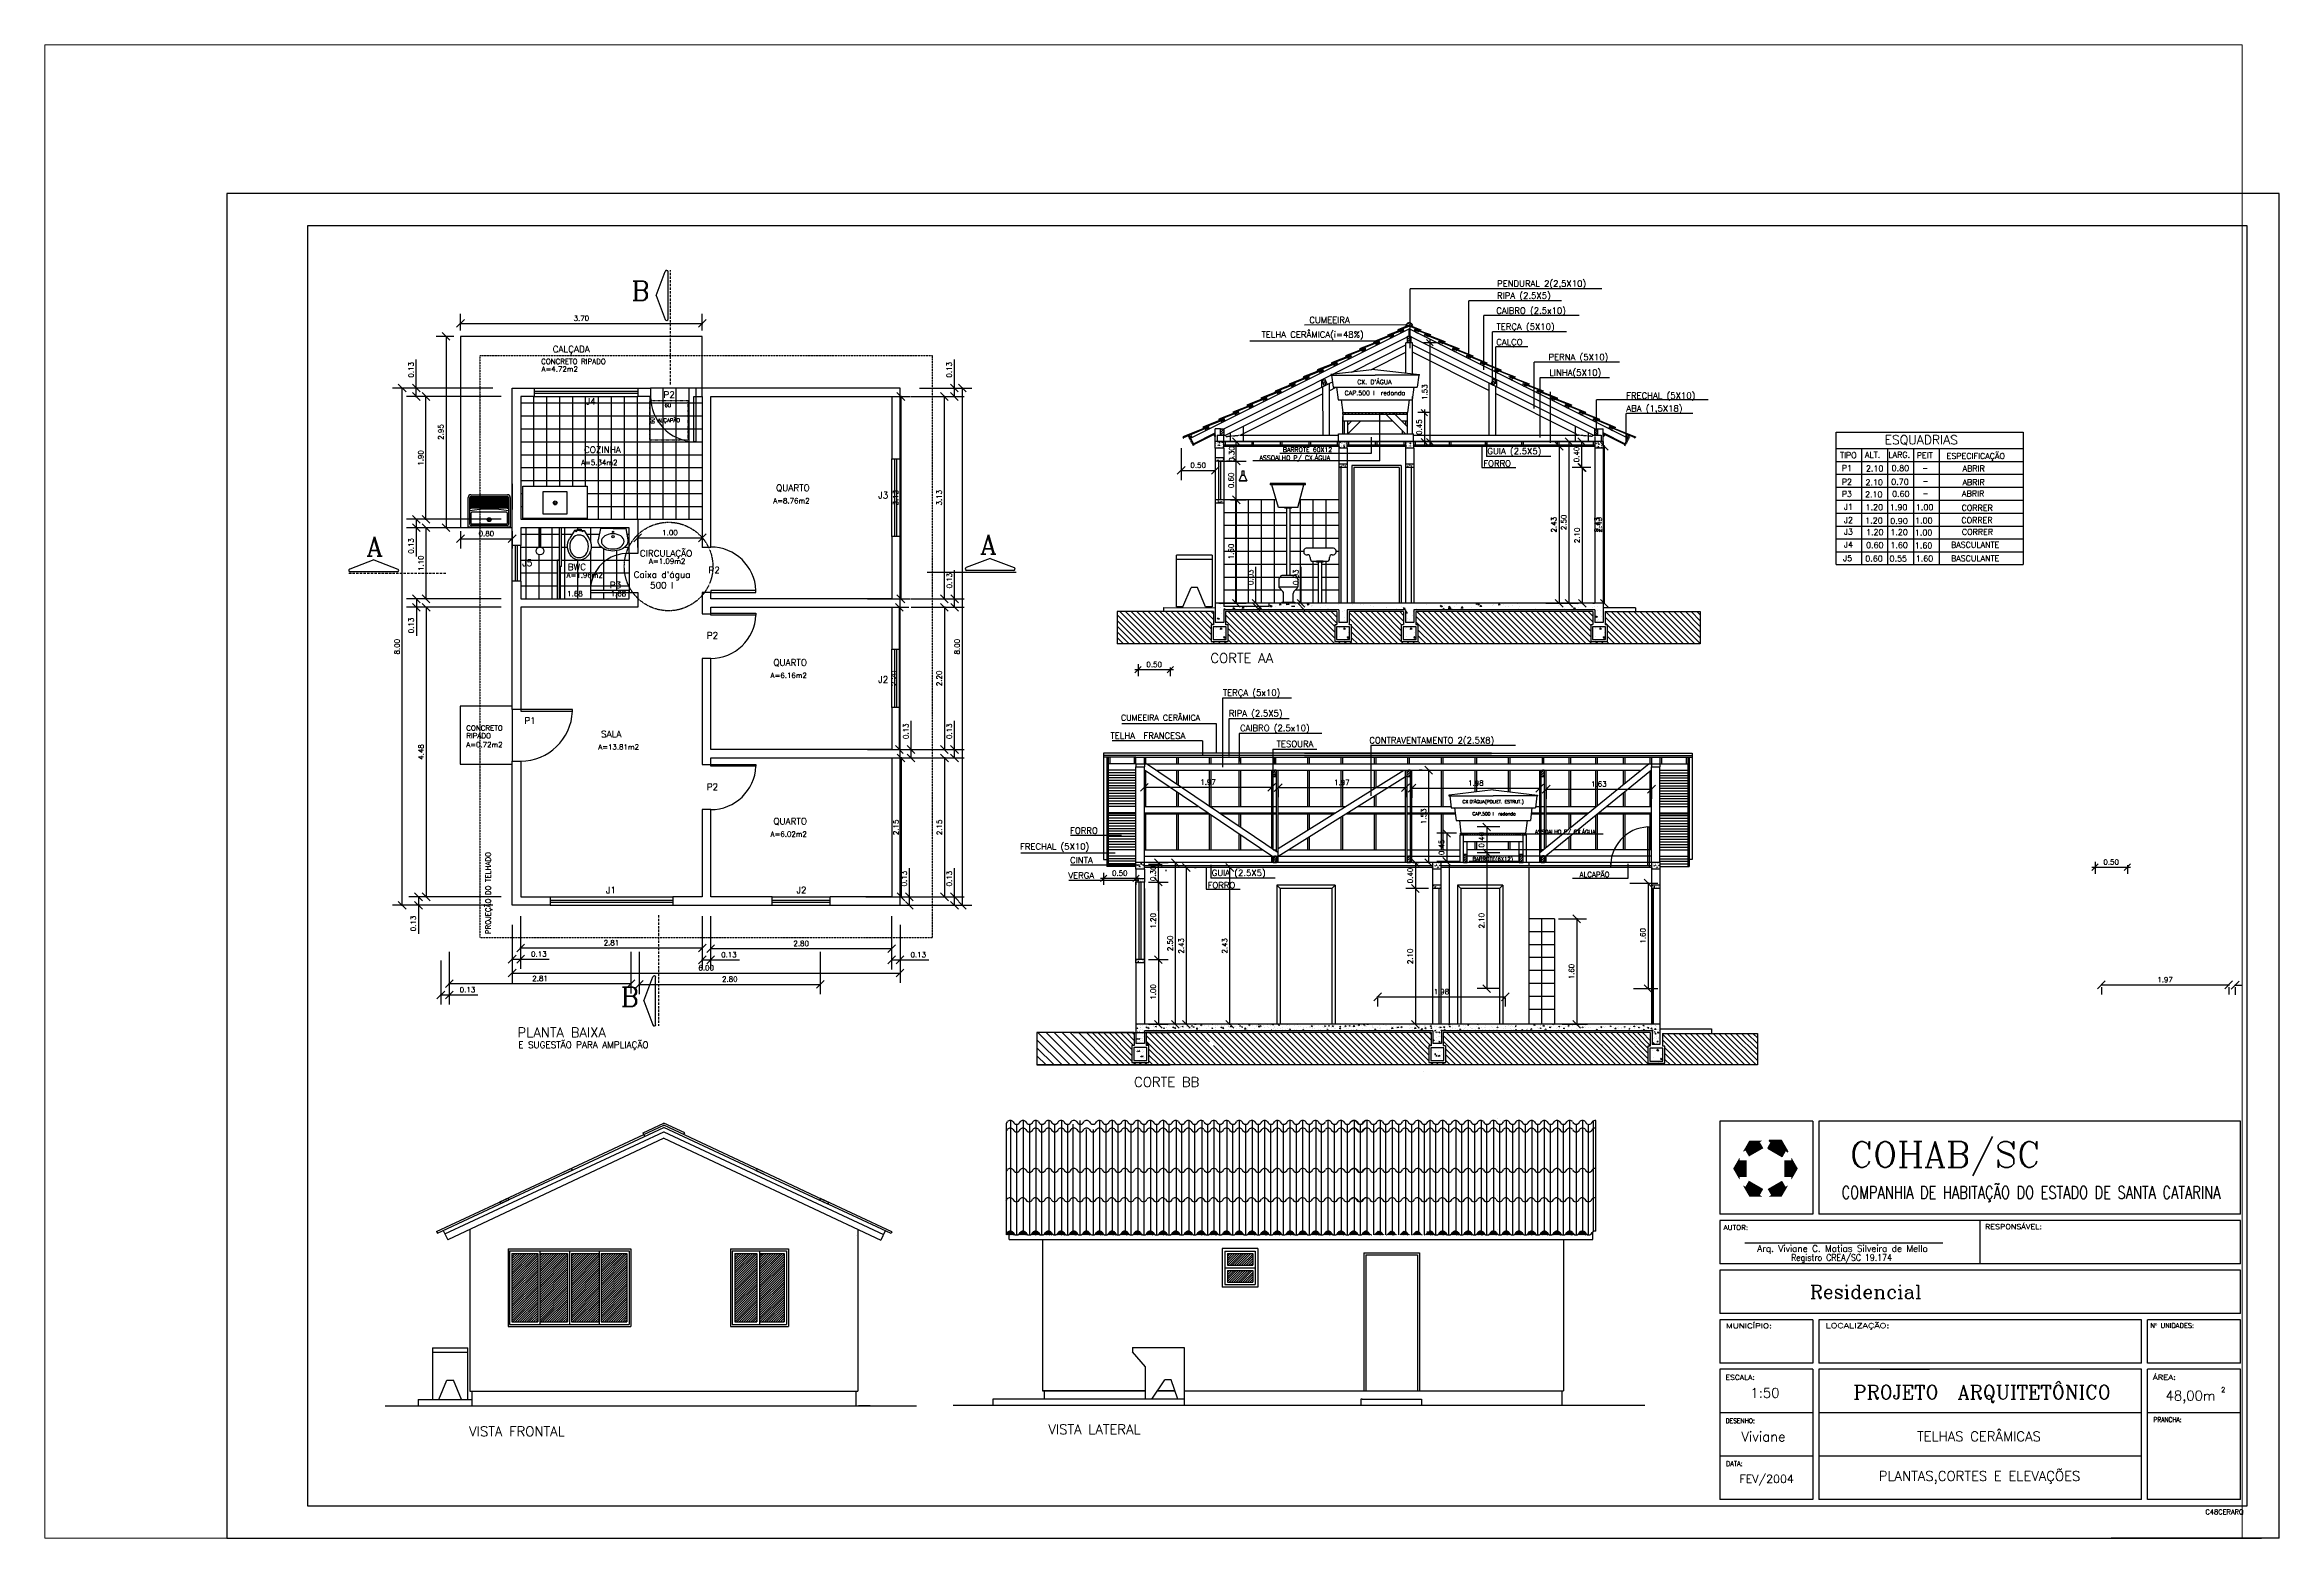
# Paper-space layout 'Layout1' of a CAD drawing. Extents: x -35 to 656, y 2 to 464.
# The model-space entities are those that its viewports show. They can reach past a viewport. Long polylines and large blocks are cut down to what shows.
import ezdxf
from ezdxf.enums import TextEntityAlignment as Align

# ---------------------------------------------------------------- set-up
doc = ezdxf.new("R2010")
doc.units = 0
doc.header["$LTSCALE"] = 20
doc.linetypes.add('DASHED2', pattern=[0.375, 0.25, -0.125])
doc.layers.get('0').update_dxf_attribs({"linetype": 'CONTINUOUS'})
doc.layers.get('DEFPOINTS').update_dxf_attribs({"linetype": 'CONTINUOUS'})
for name, color, linetype in [('AZULEJO', 30, 'CONTINUOUS'), ('CAIXADÁGUA', 244, 'CONTINUOUS'), ('CALC', 30, 'CONTINUOUS'), ('CHUVEIRO', 5, 'CONTINUOUS'), ('CONCRETO', 5, 'CONTINUOUS'), ('CORTE', 244, 'CONTINUOUS'), ('COTA', 244, 'CONTINUOUS'), ('COTAS', 244, 'CONTINUOUS'), ('EQUIPAMENTOS', 1, 'CONTINUOUS'), ('FORRO', 7, 'CONTINUOUS'), ('JANELA', 1, 'CONTINUOUS'), ('LAVATÓRIO', 1, 'CONTINUOUS'), ('LOGO', 7, 'CONTINUOUS'), ('MADEIRAME', 244, 'CONTINUOUS'), ('MADEIRAMENTO', 1, 'CONTINUOUS'), ('PAREDE', 7, 'CONTINUOUS'), ('PIA', 1, 'CONTINUOUS'), ('PISO', 30, 'CONTINUOUS'), ('PORTA', 1, 'CONTINUOUS'), ('PORTA2', 30, 'CONTINUOUS'), ('SELO', 5, 'CONTINUOUS'), ('TANQUE', 1, 'CONTINUOUS'), ('TELHA', 30, 'CONTINUOUS'), ('TEXTO', 1, 'CONTINUOUS'), ('TEXTO2', 30, 'CONTINUOUS'), ('VASO', 1, 'CONTINUOUS'), ('VIEW', 11, 'CONTINUOUS'), ('VISTAL', 30, 'CONTINUOUS'), ('VISTAP', 244, 'CONTINUOUS')]:
    doc.layers.add(name, color=color, linetype=linetype)
doc.styles.add('ROMANC', font='ROMANC.SHX')
doc.dimstyles.get("Standard").update_dxf_attribs({"dimtxt": 0.08, "dimasz": 0.12, "dimexe": 0.15, "dimexo": 0.0625, "dimgap": 0.04, "dimtad": 1, "dimzin": 0, "dimtxsty": 'ROMANC', "dimblk1": 'OBLIQUE', "dimblk2": 'OBLIQUE', "dimsah": 1, "dimcen": 0.09, "dimdle": 0.01, "dimclrd": 30, "dimclre": 30, "dimclrt": 244, "dimazin": 3, "dimtfac": 1, "dimtdec": 3, "dimtofl": 0, "dimtmove": 0, "dimatfit": 3, "dimtolj": 1, "dimtzin": 0})

# ---------------------------------------------------------------- blocks, each defined once
blk = doc.blocks.new('*X29')
at = {"color": 0, "linetype": 'CONTINUOUS'}
for p, q in [((256.374, -53.226), (256.375, -53.225)), ((256.388, -53.226), (256.446, -53.168)), ((256.402, -53.226), (256.462, -53.166)), ((256.416, -53.226), (256.475, -53.167)), ((256.431, -53.226), (256.485, -53.171)), ((256.445, -53.226), (256.494, -53.176)), ((256.459, -53.226), (256.502, -53.182)), ((256.473, -53.226), (256.508, -53.191)), ((256.487, -53.226), (256.513, -53.2)), ((256.501, -53.226), (256.519, -53.208)), ((256.515, -53.226), (256.526, -53.215)), ((256.53, -53.226), (256.535, -53.22)), ((256.544, -53.226), (256.545, -53.224)), ((256.572, -53.226), (256.573, -53.224)), ((256.586, -53.226), (256.643, -53.169)), ((256.6, -53.226), (256.659, -53.167)), ((256.614, -53.226), (256.672, -53.168)), ((256.629, -53.226), (256.682, -53.172)), ((256.643, -53.226), (256.691, -53.177)), ((256.657, -53.226), (256.699, -53.183)), ((256.671, -53.226), (256.704, -53.192)), ((256.685, -53.226), (256.71, -53.201)), ((256.699, -53.226), (256.716, -53.209)), ((256.713, -53.226), (256.724, -53.215)), ((256.728, -53.226), (256.733, -53.221)), ((256.742, -53.226), (256.743, -53.224)), ((256.77, -53.226), (256.772, -53.224)), ((256.784, -53.226), (256.843, -53.167)), ((256.798, -53.226), (256.858, -53.166)), ((256.812, -53.226), (256.87, -53.168)), ((256.827, -53.226), (256.88, -53.172)), ((256.841, -53.226), (256.889, -53.177)), ((256.855, -53.226), (256.897, -53.184)), ((256.869, -53.226), (256.902, -53.193)), ((256.883, -53.226), (256.907, -53.202)), ((256.897, -53.226), (256.914, -53.209)), ((256.911, -53.226), (256.921, -53.216)), ((256.926, -53.226), (256.93, -53.221)), ((256.94, -53.226), (256.941, -53.224)), ((256.968, -53.226), (256.97, -53.223)), ((256.982, -53.226), (257.04, -53.168)), ((256.996, -53.226), (257.055, -53.167)), ((257.01, -53.226), (257.067, -53.169)), ((257.025, -53.226), (257.078, -53.173)), ((257.039, -53.226), (257.086, -53.178)), ((257.053, -53.226), (257.094, -53.185)), ((257.067, -53.226), (257.099, -53.194)), ((257.081, -53.226), (257.104, -53.203)), ((257.095, -53.226), (257.111, -53.21)), ((257.109, -53.226), (257.118, -53.217)), ((257.124, -53.226), (257.128, -53.221)), ((257.138, -53.226), (257.139, -53.225)), ((257.166, -53.226), (257.169, -53.222)), ((257.18, -53.226), (257.239, -53.167)), ((257.194, -53.226), (257.254, -53.166)), ((257.203, -53.188), (257.215, -53.177)), ((257.208, -53.226), (257.266, -53.168)), ((257.223, -53.226), (257.276, -53.173)), ((257.237, -53.226), (257.284, -53.178)), ((257.251, -53.226), (257.291, -53.185)), ((257.265, -53.226), (257.296, -53.194)), ((257.279, -53.226), (257.302, -53.203)), ((257.293, -53.226), (257.308, -53.211)), ((257.307, -53.226), (257.316, -53.217)), ((257.322, -53.226), (257.326, -53.222)), ((257.336, -53.226), (257.336, -53.225)), ((257.364, -53.226), (257.368, -53.222)), ((257.378, -53.226), (257.437, -53.167)), ((257.392, -53.226), (257.451, -53.167)), ((257.4, -53.189), (257.414, -53.176)), ((257.406, -53.226), (257.463, -53.169)), ((257.421, -53.226), (257.473, -53.174)), ((257.435, -53.226), (257.481, -53.179)), ((257.449, -53.226), (257.488, -53.186)), ((257.463, -53.226), (257.493, -53.196)), ((257.477, -53.226), (257.498, -53.204)), ((257.491, -53.226), (257.505, -53.212)), ((257.505, -53.226), (257.513, -53.218)), ((257.52, -53.226), (257.523, -53.222)), ((257.534, -53.226), (257.534, -53.226)), ((257.562, -53.226), (257.567, -53.221)), ((257.576, -53.226), (257.636, -53.166)), ((257.59, -53.226), (257.65, -53.166)), ((257.595, -53.193), (257.615, -53.172)), ((257.604, -53.226), (257.661, -53.169)), ((257.619, -53.226), (257.671, -53.174)), ((257.633, -53.226), (257.679, -53.179)), ((257.647, -53.226), (257.686, -53.187)), ((257.661, -53.226), (257.69, -53.196)), ((257.675, -53.226), (257.696, -53.205)), ((257.689, -53.226), (257.703, -53.212)), ((257.703, -53.226), (257.711, -53.218)), ((257.718, -53.226), (257.721, -53.222)), ((257.732, -53.226), (257.732, -53.225)), ((257.76, -53.226), (257.766, -53.22)), ((257.774, -53.226), (257.833, -53.167)), ((257.788, -53.226), (257.847, -53.167)), ((257.792, -53.194), (257.813, -53.172)), ((257.802, -53.226), (257.858, -53.17)), ((257.817, -53.226), (257.868, -53.175)), ((257.831, -53.226), (257.876, -53.18)), ((257.845, -53.226), (257.883, -53.188)), ((257.859, -53.226), (257.887, -53.197)), ((257.873, -53.226), (257.893, -53.206)), ((257.887, -53.226), (257.9, -53.213)), ((257.901, -53.226), (257.908, -53.219)), ((257.916, -53.226), (257.918, -53.223)), ((257.93, -53.226), (257.93, -53.225))]:
    blk.add_line(p, q, dxfattribs=at)
blk = doc.blocks.new('*X10')
at = {"color": 0, "linetype": 'CONTINUOUS'}
blk.add_line((266.125, -53.829), (266.125, -53.829), dxfattribs=at)
blk = doc.blocks.new('*X33')
at = {"color": 0, "linetype": 'CONTINUOUS'}
for p, q in [((262.667, -53.226), (262.668, -53.225)), ((262.681, -53.226), (262.739, -53.168)), ((262.696, -53.226), (262.755, -53.166)), ((262.71, -53.226), (262.768, -53.167)), ((262.724, -53.226), (262.779, -53.171)), ((262.738, -53.226), (262.788, -53.176)), ((262.752, -53.226), (262.795, -53.182)), ((262.766, -53.226), (262.801, -53.191)), ((262.78, -53.226), (262.806, -53.2)), ((262.795, -53.226), (262.812, -53.208)), ((262.809, -53.226), (262.82, -53.215)), ((262.823, -53.226), (262.829, -53.22)), ((262.837, -53.226), (262.839, -53.224)), ((262.865, -53.226), (262.866, -53.224)), ((262.879, -53.226), (262.936, -53.169)), ((262.894, -53.226), (262.953, -53.167)), ((262.908, -53.226), (262.965, -53.168)), ((262.922, -53.226), (262.976, -53.172)), ((262.936, -53.226), (262.985, -53.177)), ((262.95, -53.226), (262.992, -53.183)), ((262.964, -53.226), (262.998, -53.192)), ((262.978, -53.226), (263.003, -53.201)), ((262.993, -53.226), (263.009, -53.209)), ((263.007, -53.226), (263.017, -53.215)), ((263.021, -53.226), (263.026, -53.221)), ((263.035, -53.226), (263.036, -53.224))]:
    blk.add_line(p, q, dxfattribs=at)
blk = doc.blocks.new('*X32')
at = {"color": 0, "linetype": 'CONTINUOUS'}
for p, q in [((261.097, -53.226), (261.1, -53.223)), ((261.112, -53.226), (261.17, -53.167)), ((261.126, -53.226), (261.185, -53.166)), ((261.14, -53.226), (261.198, -53.168)), ((261.154, -53.226), (261.208, -53.172)), ((261.168, -53.226), (261.216, -53.177)), ((261.182, -53.226), (261.224, -53.184)), ((261.196, -53.226), (261.229, -53.193)), ((261.211, -53.226), (261.234, -53.202)), ((261.225, -53.226), (261.241, -53.21)), ((261.239, -53.226), (261.248, -53.216)), ((261.253, -53.226), (261.258, -53.221)), ((261.267, -53.226), (261.268, -53.225)), ((261.295, -53.226), (261.298, -53.223)), ((261.31, -53.226), (261.368, -53.168)), ((261.324, -53.226), (261.383, -53.167)), ((261.338, -53.226), (261.395, -53.169)), ((261.352, -53.226), (261.405, -53.173)), ((261.366, -53.226), (261.413, -53.178)), ((261.38, -53.226), (261.421, -53.185)), ((261.394, -53.226), (261.426, -53.194)), ((261.409, -53.226), (261.431, -53.203)), ((261.423, -53.226), (261.438, -53.211)), ((261.437, -53.226), (261.446, -53.217)), ((261.451, -53.226), (261.455, -53.222)), ((261.465, -53.226), (261.466, -53.225)), ((261.493, -53.226), (261.497, -53.222)), ((261.508, -53.226), (261.567, -53.166)), ((261.522, -53.226), (261.581, -53.166)), ((261.53, -53.189), (261.544, -53.175)), ((261.536, -53.226), (261.593, -53.169)), ((261.55, -53.226), (261.603, -53.173)), ((261.564, -53.226), (261.611, -53.179)), ((261.578, -53.226), (261.618, -53.186)), ((261.592, -53.226), (261.623, -53.195)), ((261.607, -53.226), (261.629, -53.204)), ((261.621, -53.226), (261.635, -53.211)), ((261.635, -53.226), (261.643, -53.217)), ((261.649, -53.226), (261.653, -53.222)), ((261.663, -53.226), (261.664, -53.225)), ((261.691, -53.226), (261.695, -53.222)), ((261.706, -53.226), (261.764, -53.167)), ((261.72, -53.226), (261.778, -53.167)), ((261.727, -53.191), (261.742, -53.175)), ((261.734, -53.226), (261.79, -53.169)), ((261.748, -53.226), (261.8, -53.174)), ((261.762, -53.226), (261.808, -53.18)), ((261.776, -53.226), (261.815, -53.187)), ((261.79, -53.226), (261.82, -53.196)), ((261.805, -53.226), (261.826, -53.205)), ((261.819, -53.226), (261.832, -53.212)), ((261.833, -53.226), (261.841, -53.218)), ((261.847, -53.226), (261.85, -53.222)), ((261.861, -53.226), (261.862, -53.225)), ((261.889, -53.226), (261.895, -53.22)), ((261.904, -53.226), (261.963, -53.166)), ((261.918, -53.226), (261.977, -53.166)), ((261.921, -53.194), (261.943, -53.172)), ((261.932, -53.226), (261.988, -53.169)), ((261.946, -53.226), (261.998, -53.174)), ((261.96, -53.226), (262.006, -53.18)), ((261.974, -53.226), (262.013, -53.187)), ((261.988, -53.226), (262.017, -53.197)), ((262.003, -53.226), (262.023, -53.205)), ((262.017, -53.226), (262.03, -53.212)), ((262.031, -53.226), (262.038, -53.218)), ((262.045, -53.226), (262.048, -53.223)), ((262.059, -53.226), (262.059, -53.225)), ((262.073, -53.226), (262.073, -53.226)), ((262.087, -53.226), (262.094, -53.219)), ((262.102, -53.226), (262.16, -53.167)), ((262.116, -53.226), (262.174, -53.167)), ((262.118, -53.195), (262.141, -53.172)), ((262.13, -53.226), (262.185, -53.17)), ((262.144, -53.226), (262.195, -53.175)), ((262.158, -53.226), (262.203, -53.181)), ((262.172, -53.226), (262.21, -53.188)), ((262.186, -53.226), (262.214, -53.198)), ((262.201, -53.226), (262.22, -53.206)), ((262.215, -53.226), (262.227, -53.213)), ((262.229, -53.226), (262.236, -53.219)), ((262.243, -53.226), (262.246, -53.223)), ((262.271, -53.226), (262.272, -53.225)), ((262.285, -53.226), (262.295, -53.217)), ((262.3, -53.226), (262.359, -53.166)), ((262.311, -53.2), (262.341, -53.17)), ((262.314, -53.226), (262.373, -53.167)), ((262.328, -53.226), (262.383, -53.17)), ((262.342, -53.226), (262.393, -53.175)), ((262.356, -53.226), (262.401, -53.181)), ((262.37, -53.226), (262.407, -53.189)), ((262.384, -53.226), (262.412, -53.198)), ((262.399, -53.226), (262.418, -53.206)), ((262.413, -53.226), (262.425, -53.213)), ((262.427, -53.226), (262.433, -53.219)), ((262.441, -53.226), (262.443, -53.223)), ((262.469, -53.226), (262.47, -53.225)), ((262.483, -53.226), (262.494, -53.215)), ((262.498, -53.226), (262.557, -53.167)), ((262.507, -53.202), (262.539, -53.17)), ((262.512, -53.226), (262.57, -53.168)), ((262.526, -53.226), (262.581, -53.171)), ((262.54, -53.226), (262.59, -53.176)), ((262.554, -53.226), (262.598, -53.182)), ((262.568, -53.226), (262.604, -53.19)), ((262.582, -53.226), (262.609, -53.2)), ((262.597, -53.226), (262.615, -53.208)), ((262.611, -53.226), (262.622, -53.214)), ((262.625, -53.226), (262.631, -53.22)), ((262.639, -53.226), (262.641, -53.224))]:
    blk.add_line(p, q, dxfattribs=at)
blk = doc.blocks.new('*X31')
at = {"color": 0, "linetype": 'CONTINUOUS'}
for p, q in [((259.528, -53.226), (259.532, -53.221)), ((259.542, -53.226), (259.601, -53.166)), ((259.556, -53.226), (259.615, -53.166)), ((259.562, -53.191), (259.58, -53.174)), ((259.57, -53.226), (259.627, -53.169)), ((259.584, -53.226), (259.637, -53.173)), ((259.598, -53.226), (259.645, -53.179)), ((259.613, -53.226), (259.652, -53.186)), ((259.627, -53.226), (259.657, -53.196)), ((259.641, -53.226), (259.662, -53.204)), ((259.655, -53.226), (259.669, -53.211)), ((259.669, -53.226), (259.677, -53.217)), ((259.683, -53.226), (259.687, -53.222)), ((259.697, -53.226), (259.698, -53.225)), ((259.726, -53.226), (259.73, -53.221)), ((259.74, -53.226), (259.799, -53.167)), ((259.754, -53.226), (259.813, -53.167)), ((259.759, -53.192), (259.778, -53.173)), ((259.768, -53.226), (259.824, -53.17)), ((259.782, -53.226), (259.834, -53.174)), ((259.796, -53.226), (259.842, -53.18)), ((259.811, -53.226), (259.849, -53.187)), ((259.825, -53.226), (259.853, -53.197)), ((259.839, -53.226), (259.859, -53.205)), ((259.853, -53.226), (259.866, -53.212)), ((259.867, -53.226), (259.875, -53.218)), ((259.881, -53.226), (259.884, -53.223)), ((259.91, -53.226), (259.91, -53.226)), ((259.924, -53.226), (259.93, -53.219)), ((259.938, -53.226), (259.997, -53.166)), ((259.952, -53.226), (260.011, -53.167)), ((259.953, -53.196), (259.979, -53.171)), ((259.966, -53.226), (260.022, -53.17)), ((259.98, -53.226), (260.032, -53.174)), ((259.994, -53.226), (260.04, -53.18)), ((260.009, -53.226), (260.047, -53.188)), ((260.023, -53.226), (260.051, -53.197)), ((260.037, -53.226), (260.057, -53.206)), ((260.051, -53.226), (260.064, -53.213)), ((260.065, -53.226), (260.072, -53.218)), ((260.079, -53.226), (260.082, -53.223)), ((260.093, -53.226), (260.094, -53.225)), ((260.108, -53.226), (260.108, -53.225)), ((260.122, -53.226), (260.129, -53.218)), ((260.136, -53.226), (260.195, -53.167)), ((260.15, -53.226), (260.208, -53.167)), ((260.15, -53.198), (260.176, -53.171)), ((260.164, -53.226), (260.219, -53.17)), ((260.178, -53.226), (260.229, -53.175)), ((260.192, -53.226), (260.237, -53.181)), ((260.207, -53.226), (260.243, -53.189)), ((260.221, -53.226), (260.248, -53.198)), ((260.235, -53.226), (260.254, -53.207)), ((260.249, -53.226), (260.261, -53.214)), ((260.263, -53.226), (260.27, -53.219)), ((260.277, -53.226), (260.28, -53.223)), ((260.306, -53.226), (260.306, -53.225)), ((260.32, -53.226), (260.331, -53.214)), ((260.334, -53.226), (260.394, -53.166)), ((260.342, -53.203), (260.376, -53.169)), ((260.348, -53.226), (260.407, -53.167)), ((260.362, -53.226), (260.417, -53.17)), ((260.376, -53.226), (260.427, -53.175)), ((260.39, -53.226), (260.434, -53.182)), ((260.405, -53.226), (260.441, -53.189)), ((260.419, -53.226), (260.445, -53.199)), ((260.433, -53.226), (260.451, -53.207)), ((260.447, -53.226), (260.459, -53.214)), ((260.461, -53.226), (260.467, -53.219)), ((260.475, -53.226), (260.477, -53.223)), ((260.504, -53.226), (260.504, -53.225)), ((260.518, -53.226), (260.534, -53.209)), ((260.532, -53.226), (260.591, -53.167)), ((260.534, -53.209), (260.574, -53.169)), ((260.546, -53.226), (260.604, -53.168)), ((260.56, -53.226), (260.614, -53.171)), ((260.574, -53.226), (260.624, -53.176)), ((260.588, -53.226), (260.631, -53.183)), ((260.603, -53.226), (260.637, -53.191)), ((260.617, -53.226), (260.642, -53.2)), ((260.631, -53.226), (260.648, -53.208)), ((260.645, -53.226), (260.656, -53.215)), ((260.659, -53.226), (260.665, -53.22)), ((260.673, -53.226), (260.675, -53.224)), ((260.702, -53.226), (260.703, -53.224)), ((260.716, -53.226), (260.773, -53.168)), ((260.73, -53.226), (260.79, -53.166)), ((260.744, -53.226), (260.802, -53.167)), ((260.758, -53.226), (260.813, -53.171)), ((260.772, -53.226), (260.822, -53.176)), ((260.786, -53.226), (260.829, -53.183)), ((260.801, -53.226), (260.835, -53.191)), ((260.815, -53.226), (260.84, -53.201)), ((260.829, -53.226), (260.846, -53.208)), ((260.843, -53.226), (260.854, -53.215)), ((260.857, -53.226), (260.862, -53.22)), ((260.871, -53.226), (260.873, -53.224)), ((260.9, -53.226), (260.901, -53.224)), ((260.914, -53.226), (260.971, -53.168)), ((260.928, -53.226), (260.987, -53.167)), ((260.942, -53.226), (260.999, -53.168)), ((260.956, -53.226), (261.01, -53.172)), ((260.97, -53.226), (261.019, -53.177)), ((260.984, -53.226), (261.026, -53.184)), ((260.998, -53.226), (261.031, -53.193)), ((261.013, -53.226), (261.037, -53.202)), ((261.027, -53.226), (261.043, -53.209)), ((261.041, -53.226), (261.051, -53.216)), ((261.055, -53.226), (261.06, -53.221)), ((261.069, -53.226), (261.07, -53.224))]:
    blk.add_line(p, q, dxfattribs=at)
blk = doc.blocks.new('*X30')
at = {"color": 0, "linetype": 'CONTINUOUS'}
for p, q in [((257.944, -53.226), (257.944, -53.225)), ((257.958, -53.226), (257.966, -53.218)), ((257.972, -53.226), (258.032, -53.166)), ((257.985, -53.198), (258.014, -53.17)), ((257.986, -53.226), (258.045, -53.167)), ((258, -53.226), (258.056, -53.17)), ((258.015, -53.226), (258.066, -53.175)), ((258.029, -53.226), (258.074, -53.181)), ((258.043, -53.226), (258.08, -53.188)), ((258.057, -53.226), (258.085, -53.198)), ((258.071, -53.226), (258.091, -53.206)), ((258.085, -53.226), (258.098, -53.213)), ((258.099, -53.226), (258.106, -53.219)), ((258.114, -53.226), (258.116, -53.223)), ((258.128, -53.226), (258.128, -53.226)), ((258.142, -53.226), (258.142, -53.225)), ((258.156, -53.226), (258.165, -53.217)), ((258.17, -53.226), (258.229, -53.167)), ((258.181, -53.2), (258.211, -53.17)), ((258.184, -53.226), (258.242, -53.167)), ((258.198, -53.226), (258.253, -53.171)), ((258.212, -53.226), (258.263, -53.176)), ((258.227, -53.226), (258.271, -53.182)), ((258.241, -53.226), (258.277, -53.19)), ((258.255, -53.226), (258.281, -53.199)), ((258.269, -53.226), (258.288, -53.207)), ((258.283, -53.226), (258.295, -53.214)), ((258.297, -53.226), (258.304, -53.219)), ((258.311, -53.226), (258.314, -53.224)), ((258.34, -53.226), (258.341, -53.225)), ((258.354, -53.226), (258.411, -53.169)), ((258.368, -53.226), (258.428, -53.166)), ((258.382, -53.226), (258.441, -53.167)), ((258.396, -53.226), (258.451, -53.171)), ((258.41, -53.226), (258.46, -53.176)), ((258.425, -53.226), (258.468, -53.182)), ((258.439, -53.226), (258.474, -53.19)), ((258.453, -53.226), (258.479, -53.2)), ((258.467, -53.226), (258.485, -53.208)), ((258.481, -53.226), (258.493, -53.214)), ((258.495, -53.226), (258.501, -53.22)), ((258.509, -53.226), (258.511, -53.224)), ((258.538, -53.226), (258.539, -53.225)), ((258.552, -53.226), (258.609, -53.169)), ((258.566, -53.226), (258.625, -53.167)), ((258.58, -53.226), (258.638, -53.168)), ((258.594, -53.226), (258.648, -53.172)), ((258.608, -53.226), (258.657, -53.177)), ((258.623, -53.226), (258.665, -53.183)), ((258.637, -53.226), (258.671, -53.192)), ((258.651, -53.226), (258.676, -53.201)), ((258.665, -53.226), (258.682, -53.208)), ((258.679, -53.226), (258.69, -53.215)), ((258.693, -53.226), (258.699, -53.22)), ((258.707, -53.226), (258.709, -53.224)), ((258.736, -53.226), (258.737, -53.224)), ((258.75, -53.226), (258.808, -53.167)), ((258.764, -53.226), (258.824, -53.166)), ((258.778, -53.226), (258.836, -53.168)), ((258.792, -53.226), (258.846, -53.171)), ((258.806, -53.226), (258.855, -53.177)), ((258.821, -53.226), (258.863, -53.183)), ((258.835, -53.226), (258.868, -53.192)), ((258.849, -53.226), (258.873, -53.201)), ((258.863, -53.226), (258.88, -53.209)), ((258.877, -53.226), (258.887, -53.215)), ((258.891, -53.226), (258.896, -53.221)), ((258.905, -53.226), (258.907, -53.224)), ((258.934, -53.226), (258.936, -53.224)), ((258.948, -53.226), (259.006, -53.168)), ((258.962, -53.226), (259.021, -53.167)), ((258.976, -53.226), (259.033, -53.168)), ((258.99, -53.226), (259.044, -53.172)), ((259.004, -53.226), (259.052, -53.178)), ((259.019, -53.226), (259.06, -53.184)), ((259.033, -53.226), (259.065, -53.193)), ((259.047, -53.226), (259.07, -53.202)), ((259.061, -53.226), (259.077, -53.21)), ((259.075, -53.226), (259.085, -53.216)), ((259.089, -53.226), (259.094, -53.221)), ((259.103, -53.226), (259.104, -53.225)), ((259.132, -53.226), (259.134, -53.223)), ((259.146, -53.226), (259.205, -53.167)), ((259.16, -53.226), (259.22, -53.166)), ((259.174, -53.226), (259.232, -53.168)), ((259.174, -53.184), (259.176, -53.181)), ((259.188, -53.226), (259.242, -53.172)), ((259.202, -53.226), (259.25, -53.178)), ((259.217, -53.226), (259.258, -53.185)), ((259.231, -53.226), (259.263, -53.194)), ((259.245, -53.226), (259.268, -53.203)), ((259.259, -53.226), (259.274, -53.21)), ((259.273, -53.226), (259.282, -53.216)), ((259.287, -53.226), (259.292, -53.221)), ((259.301, -53.226), (259.302, -53.225)), ((259.33, -53.226), (259.333, -53.223)), ((259.344, -53.226), (259.402, -53.167)), ((259.358, -53.226), (259.417, -53.167)), ((259.368, -53.188), (259.377, -53.178)), ((259.372, -53.226), (259.429, -53.169)), ((259.386, -53.226), (259.439, -53.173)), ((259.4, -53.226), (259.447, -53.179)), ((259.415, -53.226), (259.454, -53.186)), ((259.429, -53.226), (259.459, -53.195)), ((259.443, -53.226), (259.465, -53.204)), ((259.457, -53.226), (259.472, -53.211)), ((259.471, -53.226), (259.48, -53.217)), ((259.485, -53.226), (259.489, -53.222)), ((259.499, -53.226), (259.5, -53.225))]:
    blk.add_line(p, q, dxfattribs=at)
blk = doc.blocks.new('*X1')
at = {"color": 0, "linetype": 'CONTINUOUS'}
for p, q in [((252.628, -53.807), (252.628, -53.807)), ((252.702, -53.736), (252.702, -53.736)), ((252.735, -53.761), (252.735, -53.761))]:
    blk.add_line(p, q, dxfattribs=at)
blk = doc.blocks.new('*X34')
at = {"color": 0, "linetype": 'CONTINUOUS'}
for p, q in [((263.063, -53.226), (263.065, -53.224)), ((263.077, -53.226), (263.11, -53.193)), ((263.092, -53.226), (263.11, -53.207)), ((263.106, -53.226), (263.11, -53.221))]:
    blk.add_line(p, q, dxfattribs=at)
blk = doc.blocks.new('*X94')
at = {"color": 0, "linetype": 'CONTINUOUS'}
for p, q in [((262.517, -43.209), (262.517, -43.209)), ((262.518, -43.151), (262.518, -43.151)), ((262.562, -43.101), (262.581, -43.078)), ((262.562, -43.101), (262.585, -43.103)), ((262.585, -43.103), (262.581, -43.078)), ((262.65, -43.205), (262.65, -43.205)), ((262.655, -43.072), (262.655, -43.072)), ((262.662, -43.094), (262.662, -43.094)), ((262.504, -43.228), (262.532, -43.218)), ((262.504, -43.228), (262.524, -43.242)), ((262.524, -43.242), (262.532, -43.218))]:
    blk.add_line(p, q, dxfattribs=at)
blk = doc.blocks.new('*X103')
at = {"color": 0, "linetype": 'CONTINUOUS'}
for p, q in [((259.571, -49.715), (259.571, -49.715)), ((259.611, -49.578), (259.611, -49.578)), ((259.615, -49.693), (259.615, -49.693)), ((259.735, -49.565), (259.735, -49.565)), ((259.752, -49.565), (259.752, -49.565)), ((259.758, -49.695), (259.758, -49.695)), ((259.759, -49.702), (259.759, -49.702)), ((259.763, -49.562), (259.763, -49.562))]:
    blk.add_line(p, q, dxfattribs=at)
blk = doc.blocks.new('*X8')
at = {"color": 0, "linetype": 'CONTINUOUS'}
for p, q in [((246.739, -53.736), (246.742, -53.735)), ((246.739, -53.736), (246.744, -53.739)), ((246.744, -53.739), (246.746, -53.735)), ((246.747, -53.739), (246.747, -53.739)), ((246.748, -53.78), (246.753, -53.774)), ((246.748, -53.78), (246.754, -53.781)), ((246.751, -53.825), (246.751, -53.825)), ((246.752, -53.789), (246.752, -53.789)), ((246.754, -53.781), (246.753, -53.774)), ((246.755, -53.816), (246.755, -53.816)), ((246.756, -53.783), (246.756, -53.783)), ((246.758, -53.749), (246.758, -53.749)), ((246.763, -53.833), (246.763, -53.833)), ((246.771, -53.742), (246.771, -53.742)), ((246.775, -53.808), (246.782, -53.799)), ((246.775, -53.808), (246.784, -53.809)), ((246.777, -53.786), (246.777, -53.786)), ((246.778, -53.75), (246.778, -53.75)), ((246.781, -53.834), (246.781, -53.834)), ((246.784, -53.809), (246.782, -53.8)), ((246.783, -53.782), (246.783, -53.782)), ((246.785, -53.774), (246.785, -53.774)), ((246.788, -53.82), (246.788, -53.82)), ((246.799, -53.776), (246.806, -53.773)), ((246.799, -53.776), (246.804, -53.779)), ((246.803, -53.747), (246.803, -53.747)), ((246.804, -53.78), (246.806, -53.774)), ((246.807, -53.808), (246.807, -53.808)), ((246.808, -53.775), (246.808, -53.775)), ((246.81, -53.742), (246.81, -53.742)), ((246.815, -53.781), (246.815, -53.781)), ((246.82, -53.786), (246.825, -53.781)), ((246.82, -53.786), (246.826, -53.787)), ((246.824, -53.744), (246.824, -53.744)), ((246.826, -53.787), (246.825, -53.781)), ((246.836, -53.784), (246.836, -53.784)), ((246.84, -53.824), (246.84, -53.824)), ((246.841, -53.742), (246.841, -53.742)), ((246.844, -53.764), (246.844, -53.764)), ((246.852, -53.812), (246.852, -53.812)), ((246.857, -53.835), (246.857, -53.835)), ((246.858, -53.801), (246.858, -53.801)), ((246.859, -53.816), (246.866, -53.814)), ((246.859, -53.816), (246.864, -53.82)), ((246.86, -53.768), (246.86, -53.768)), ((246.864, -53.82), (246.866, -53.814))]:
    blk.add_line(p, q, dxfattribs=at)
blk = doc.blocks.new('*X85')
at = {"color": 0, "linetype": 'CONTINUOUS'}
for p, q in [((256.703, -42.807), (256.703, -42.807)), ((256.747, -42.816), (256.747, -42.816)), ((256.753, -42.756), (256.753, -42.756)), ((256.805, -42.752), (256.805, -42.752)), ((256.832, -42.762), (256.832, -42.762)), ((256.95, -42.79), (256.95, -42.79)), ((256.986, -42.716), (256.986, -42.716)), ((257.045, -42.771), (257.045, -42.771)), ((257.057, -42.719), (257.057, -42.719)), ((257.092, -42.779), (257.12, -42.768)), ((257.092, -42.779), (257.112, -42.792)), ((257.112, -42.793), (257.12, -42.769)), ((257.157, -42.705), (257.157, -42.705)), ((257.157, -42.76), (257.157, -42.76)), ((257.259, -42.78), (257.259, -42.78)), ((257.363, -42.732), (257.363, -42.732)), ((257.472, -42.789), (257.472, -42.789)), ((257.556, -42.797), (257.556, -42.797)), ((257.565, -42.706), (257.565, -42.706)), ((257.708, -42.777), (257.708, -42.777)), ((257.903, -42.794), (257.903, -42.794)), ((257.96, -42.744), (257.96, -42.744)), ((257.971, -42.699), (257.972, -42.698)), ((257.971, -42.699), (257.995, -42.701)), ((257.973, -42.781), (257.973, -42.781)), ((257.995, -42.701), (257.994, -42.698)), ((258.061, -42.73), (258.061, -42.73)), ((258.136, -42.754), (258.136, -42.754)), ((258.175, -42.756), (258.175, -42.756)), ((258.212, -42.71), (258.212, -42.71)), ((258.258, -42.724), (258.277, -42.701)), ((258.258, -42.724), (258.282, -42.726)), ((258.282, -42.726), (258.277, -42.701)), ((258.369, -42.714), (258.369, -42.714)), ((258.383, -42.726), (258.383, -42.726)), ((258.545, -42.749), (258.564, -42.726)), ((258.545, -42.749), (258.569, -42.751)), ((258.569, -42.751), (258.564, -42.726)), ((258.578, -42.714), (258.606, -42.703)), ((258.578, -42.714), (258.598, -42.728)), ((258.591, -42.711), (258.603, -42.698)), ((258.591, -42.711), (258.626, -42.716)), ((258.597, -42.728), (258.606, -42.704)), ((258.626, -42.716), (258.624, -42.698)), ((258.698, -42.762), (258.698, -42.762)), ((258.832, -42.774), (258.851, -42.751)), ((258.832, -42.774), (258.856, -42.776)), ((258.856, -42.777), (258.851, -42.752)), ((258.864, -42.769), (258.864, -42.769)), ((258.932, -42.722), (258.932, -42.722)), ((258.964, -42.755), (258.964, -42.755)), ((258.993, -42.775), (258.993, -42.775)), ((259.017, -42.777), (259.049, -42.744)), ((259.017, -42.777), (259.053, -42.782)), ((259.053, -42.783), (259.049, -42.745)), ((259.115, -42.735), (259.115, -42.735)), ((259.12, -42.798), (259.138, -42.776)), ((259.142, -42.798), (259.138, -42.777)), ((259.152, -42.746), (259.18, -42.735)), ((259.152, -42.746), (259.172, -42.76)), ((259.172, -42.76), (259.18, -42.736)), ((259.198, -42.747), (259.198, -42.747)), ((259.368, -42.702), (259.368, -42.702)), ((259.4, -42.721), (259.4, -42.721)), ((259.551, -42.782), (259.551, -42.782)), ((259.603, -42.825), (259.603, -42.825)), ((259.692, -42.85), (259.712, -42.827)), ((259.692, -42.85), (259.716, -42.852)), ((259.716, -42.852), (259.712, -42.827)), ((259.727, -42.778), (259.755, -42.767)), ((259.727, -42.778), (259.747, -42.792)), ((259.747, -42.792), (259.755, -42.768)), ((259.767, -42.794), (259.767, -42.794)), ((259.784, -42.742), (259.784, -42.742)), ((259.809, -42.796), (259.809, -42.796)), ((259.867, -42.78), (259.867, -42.78)), ((260.011, -42.771), (260.011, -42.771)), ((260.018, -42.702), (260.018, -42.702)), ((260.019, -42.76), (260.019, -42.76)), ((260.219, -42.741), (260.219, -42.741)), ((260.271, -42.727), (260.271, -42.727)), ((260.326, -42.702), (260.326, -42.702)), ((260.371, -42.714), (260.371, -42.714)), ((260.424, -42.713), (260.424, -42.713)), ((260.54, -42.711), (260.54, -42.711)), ((260.67, -42.818), (260.67, -42.818)), ((260.701, -42.82), (260.701, -42.82)), ((260.753, -42.72), (260.753, -42.72)), ((260.829, -42.79), (260.829, -42.79)), ((260.922, -42.785), (260.922, -42.785)), ((260.934, -42.78), (260.934, -42.78)), ((260.967, -42.729), (260.967, -42.729)), ((261.034, -42.762), (261.034, -42.762)), ((261.167, -42.74), (261.167, -42.74)), ((261.175, -42.752), (261.175, -42.752)), ((261.18, -42.738), (261.18, -42.738)), ((261.213, -42.713), (261.241, -42.702)), ((261.213, -42.713), (261.233, -42.727)), ((261.233, -42.727), (261.241, -42.703)), ((261.236, -42.737), (261.236, -42.737)), ((261.275, -42.739), (261.275, -42.739)), ((261.358, -42.699), (261.359, -42.698)), ((261.358, -42.699), (261.382, -42.701)), ((261.382, -42.702), (261.382, -42.698)), ((261.394, -42.747), (261.394, -42.747)), ((261.401, -42.7), (261.401, -42.7)), ((261.426, -42.719), (261.426, -42.719)), ((261.444, -42.707), (261.444, -42.707)), ((261.497, -42.788), (261.497, -42.788)), ((261.526, -42.718), (261.545, -42.698)), ((261.526, -42.718), (261.561, -42.724)), ((261.561, -42.724), (261.558, -42.698)), ((261.607, -42.756), (261.607, -42.756)), ((261.645, -42.724), (261.665, -42.701)), ((261.645, -42.724), (261.669, -42.727)), ((261.669, -42.727), (261.665, -42.702)), ((261.73, -42.748), (261.73, -42.748)), ((261.788, -42.745), (261.816, -42.735)), ((261.788, -42.745), (261.808, -42.759)), ((261.808, -42.759), (261.816, -42.735)), ((261.821, -42.765), (261.821, -42.765)), ((261.847, -42.786), (261.847, -42.786)), ((261.932, -42.75), (261.933, -42.748)), ((261.932, -42.75), (261.956, -42.752)), ((261.953, -42.785), (261.984, -42.752)), ((261.953, -42.785), (261.988, -42.79)), ((261.956, -42.752), (261.955, -42.748)), ((261.988, -42.79), (261.984, -42.752)), ((262.034, -42.774), (262.034, -42.774)), ((262.054, -42.756), (262.054, -42.756)), ((262.078, -42.777), (262.078, -42.777)), ((262.178, -42.764), (262.178, -42.764)), ((262.219, -42.775), (262.238, -42.752)), ((262.219, -42.775), (262.243, -42.777)), ((262.243, -42.777), (262.238, -42.752)), ((262.248, -42.783), (262.248, -42.783)), ((262.363, -42.777), (262.391, -42.767)), ((262.363, -42.777), (262.383, -42.791)), ((262.383, -42.791), (262.391, -42.767)), ((262.461, -42.792), (262.461, -42.792)), ((262.507, -42.798), (262.525, -42.777)), ((262.529, -42.798), (262.525, -42.777)), ((262.577, -42.855), (262.577, -42.855)), ((262.582, -42.711), (262.582, -42.711)), ((262.582, -42.768), (262.582, -42.768)), ((262.665, -42.805), (262.665, -42.805)), ((256.699, -42.91), (256.699, -42.91)), ((256.736, -42.995), (256.736, -42.995)), ((256.743, -42.949), (256.743, -42.949)), ((256.752, -42.966), (256.752, -42.966)), ((256.756, -42.908), (256.784, -42.897)), ((256.756, -42.908), (256.776, -42.921)), ((256.776, -42.922), (256.784, -42.898)), ((259.599, -42.958), (259.599, -42.958)), ((259.608, -42.88), (259.608, -42.88)), ((259.662, -42.951), (259.662, -42.951)), ((259.692, -42.933), (259.692, -42.933)), ((260.665, -42.963), (260.665, -42.963)), ((260.675, -42.925), (260.675, -42.925)), ((262.602, -42.938), (262.63, -42.928)), ((262.602, -42.938), (262.621, -42.952)), ((262.621, -42.952), (262.63, -42.928)), ((262.623, -42.993), (262.623, -42.993)), ((262.66, -42.938), (262.66, -42.938))]:
    blk.add_line(p, q, dxfattribs=at)
blk = doc.blocks.new('*X95')
at = {"color": 0, "linetype": 'CONTINUOUS'}
for p, q in [((255.166, -43.321), (255.659, -42.828)), ((255.166, -43.233), (255.571, -42.828)), ((255.166, -43.145), (255.482, -42.828)), ((255.166, -43.056), (255.394, -42.828)), ((255.166, -42.968), (255.306, -42.828)), ((255.166, -42.879), (255.217, -42.828)), ((255.248, -43.328), (255.748, -42.828)), ((255.336, -43.328), (255.836, -42.828)), ((255.424, -43.328), (255.924, -42.828)), ((255.513, -43.328), (256.013, -42.828)), ((255.601, -43.328), (256.101, -42.828)), ((255.69, -43.328), (256.19, -42.828)), ((255.778, -43.328), (256.278, -42.828)), ((255.866, -43.328), (256.366, -42.828)), ((255.955, -43.328), (256.455, -42.828)), ((256.043, -43.328), (256.543, -42.828)), ((256.131, -43.328), (256.631, -42.828)), ((256.826, -42.987), (256.985, -42.828)), ((256.826, -42.899), (256.897, -42.828)), ((256.839, -43.328), (257.339, -42.828)), ((256.859, -43.219), (257.25, -42.828)), ((256.859, -43.131), (257.162, -42.828)), ((256.859, -43.043), (257.073, -42.828)), ((256.927, -43.328), (257.427, -42.828)), ((257.015, -43.328), (257.515, -42.828)), ((257.104, -43.328), (257.604, -42.828)), ((257.192, -43.328), (257.692, -42.828)), ((257.281, -43.328), (257.781, -42.828)), ((257.369, -43.328), (257.869, -42.828)), ((257.457, -43.328), (257.957, -42.828)), ((257.546, -43.328), (258.046, -42.828)), ((257.634, -43.328), (258.134, -42.828)), ((257.722, -43.328), (258.222, -42.828)), ((257.811, -43.328), (258.311, -42.828)), ((257.899, -43.328), (258.399, -42.828)), ((257.988, -43.328), (258.488, -42.828)), ((258.076, -43.328), (258.576, -42.828)), ((258.164, -43.328), (258.664, -42.828)), ((258.253, -43.328), (258.753, -42.828)), ((258.341, -43.328), (258.841, -42.828)), ((258.43, -43.328), (258.93, -42.828)), ((258.518, -43.328), (259.018, -42.828)), ((258.606, -43.328), (259.106, -42.828)), ((258.695, -43.328), (259.195, -42.828)), ((258.783, -43.328), (259.283, -42.828)), ((258.872, -43.328), (259.372, -42.828)), ((258.96, -43.328), (259.46, -42.828)), ((259.048, -43.328), (259.548, -42.828)), ((259.755, -43.328), (260.255, -42.828)), ((259.756, -42.974), (259.902, -42.828)), ((259.756, -42.886), (259.813, -42.828)), ((259.788, -43.031), (259.99, -42.828)), ((259.789, -43.118), (260.079, -42.828)), ((259.789, -43.206), (260.167, -42.828)), ((259.844, -43.328), (260.344, -42.828)), ((259.932, -43.328), (260.432, -42.828)), ((260.021, -43.328), (260.521, -42.828)), ((260.109, -43.328), (260.596, -42.841)), ((260.786, -42.916), (260.874, -42.828)), ((260.786, -43.005), (260.963, -42.828)), ((260.816, -43.328), (261.316, -42.828)), ((260.819, -43.06), (261.051, -42.828)), ((260.819, -43.148), (261.139, -42.828)), ((260.819, -43.237), (261.228, -42.828)), ((260.904, -43.328), (261.404, -42.828)), ((260.993, -43.328), (261.493, -42.828)), ((261.081, -43.328), (261.581, -42.828)), ((261.17, -43.328), (261.67, -42.828)), ((261.258, -43.328), (261.758, -42.828)), ((261.346, -43.328), (261.846, -42.828)), ((261.435, -43.328), (261.935, -42.828)), ((261.523, -43.328), (262.023, -42.828)), ((261.612, -43.328), (262.112, -42.828)), ((261.7, -43.328), (262.2, -42.828)), ((261.788, -43.328), (262.288, -42.828)), ((261.877, -43.328), (262.377, -42.828)), ((261.965, -43.328), (262.465, -42.828)), ((262.696, -42.862), (262.73, -42.828)), ((262.696, -42.951), (262.819, -42.828)), ((262.705, -43.031), (262.907, -42.828)), ((262.729, -43.095), (262.995, -42.828)), ((262.729, -43.183), (263.084, -42.828)), ((262.729, -43.271), (263.172, -42.828)), ((262.761, -43.328), (263.261, -42.828)), ((262.849, -43.328), (263.349, -42.828)), ((262.937, -43.328), (263.437, -42.828)), ((263.026, -43.328), (263.526, -42.828)), ((263.114, -43.328), (263.614, -42.828)), ((263.203, -43.328), (263.703, -42.828)), ((263.291, -43.328), (263.791, -42.828)), ((263.379, -43.328), (263.879, -42.828)), ((263.468, -43.328), (263.968, -42.828)), ((263.556, -43.328), (264.056, -42.828)), ((263.645, -43.328), (264.145, -42.828)), ((256.22, -43.328), (256.636, -42.912)), ((256.308, -43.328), (256.599, -43.037)), ((256.397, -43.328), (256.599, -43.126)), ((256.606, -43.031), (256.636, -43)), ((259.137, -43.328), (259.566, -42.899)), ((259.225, -43.328), (259.566, -42.987)), ((259.313, -43.328), (259.529, -43.113)), ((259.402, -43.328), (259.529, -43.201)), ((260.197, -43.328), (260.596, -42.929)), ((260.286, -43.328), (260.559, -43.055)), ((260.374, -43.328), (260.559, -43.143)), ((260.583, -43.031), (260.596, -43.018)), ((262.054, -43.328), (262.506, -42.876)), ((262.142, -43.328), (262.506, -42.964)), ((262.23, -43.328), (262.469, -43.089)), ((262.319, -43.328), (262.469, -43.178)), ((263.733, -43.328), (264.186, -42.875)), ((263.821, -43.328), (264.186, -42.963)), ((263.91, -43.328), (264.186, -43.052)), ((263.998, -43.328), (264.186, -43.14)), ((256.485, -43.328), (256.599, -43.214)), ((256.573, -43.328), (256.611, -43.291)), ((256.662, -43.328), (256.699, -43.291)), ((256.75, -43.328), (256.788, -43.291)), ((259.49, -43.328), (259.529, -43.289)), ((259.579, -43.328), (259.616, -43.291)), ((259.667, -43.328), (259.704, -43.291)), ((260.463, -43.328), (260.559, -43.232)), ((260.551, -43.328), (260.588, -43.291)), ((260.639, -43.328), (260.677, -43.291)), ((260.728, -43.328), (260.765, -43.291)), ((262.407, -43.328), (262.469, -43.266)), ((262.495, -43.328), (262.533, -43.291)), ((262.584, -43.328), (262.621, -43.291)), ((262.672, -43.328), (262.71, -43.291)), ((264.086, -43.328), (264.186, -43.229)), ((264.175, -43.328), (264.186, -43.317))]:
    blk.add_line(p, q, dxfattribs=at)
blk = doc.blocks.new('*X11')
at = {"color": 0, "linetype": 'CONTINUOUS'}
for p, q in [((263.079, -53.812), (263.079, -53.812)), ((263.08, -53.779), (263.08, -53.779)), ((263.081, -53.745), (263.081, -53.745)), ((263.099, -53.796), (263.099, -53.796)), ((263.101, -53.76), (263.101, -53.76)), ((263.103, -53.835), (263.11, -53.832)), ((263.104, -53.817), (263.104, -53.817)), ((263.107, -53.798), (263.107, -53.798)), ((263.108, -53.757), (263.108, -53.757)), ((263.109, -53.835), (263.11, -53.833)), ((263.111, -53.83), (263.111, -53.83)), ((263.119, -53.769), (263.126, -53.76)), ((263.119, -53.769), (263.128, -53.77)), ((263.125, -53.807), (263.13, -53.801)), ((263.125, -53.807), (263.131, -53.807)), ((263.126, -53.756), (263.126, -53.756)), ((263.128, -53.77), (263.126, -53.761)), ((263.127, -53.747), (263.127, -53.747)), ((263.127, -53.763), (263.134, -53.76)), ((263.127, -53.763), (263.132, -53.766)), ((263.128, -53.812), (263.128, -53.812)), ((263.131, -53.807), (263.13, -53.801)), ((263.13, -53.806), (263.13, -53.806)), ((263.131, -53.772), (263.131, -53.772)), ((263.132, -53.739), (263.132, -53.739)), ((263.132, -53.766), (263.134, -53.76)), ((263.137, -53.791), (263.137, -53.791)), ((263.16, -53.801), (263.16, -53.801)), ((263.162, -53.807), (263.162, -53.807)), ((263.163, -53.751), (263.163, -53.751)), ((263.166, -53.747), (263.166, -53.747)), ((263.174, -53.822), (263.174, -53.822)), ((263.18, -53.749), (263.18, -53.749)), ((263.18, -53.831), (263.18, -53.831)), ((263.181, -53.798), (263.181, -53.798)), ((263.182, -53.814), (263.182, -53.814)), ((263.183, -53.738), (263.185, -53.735)), ((263.183, -53.738), (263.189, -53.738)), ((263.183, -53.765), (263.183, -53.765)), ((263.186, -53.829), (263.186, -53.829)), ((263.187, -53.803), (263.194, -53.8)), ((263.187, -53.803), (263.192, -53.806)), ((263.189, -53.738), (263.188, -53.735)), ((263.192, -53.806), (263.194, -53.8)), ((263.197, -53.813), (263.202, -53.807)), ((263.197, -53.813), (263.203, -53.813)), ((263.199, -53.819), (263.199, -53.819)), ((263.2, -53.782), (263.2, -53.782)), ((263.203, -53.814), (263.202, -53.807))]:
    blk.add_line(p, q, dxfattribs=at)
blk = doc.blocks.new('*X7')
at = {"color": 0, "linetype": 'CONTINUOUS'}
for p, q in [((249.677, -53.8), (249.677, -53.8)), ((249.693, -53.762), (249.693, -53.762)), ((249.7, -53.78), (249.7, -53.78)), ((249.703, -53.76), (249.703, -53.76)), ((249.705, -53.743), (249.71, -53.737)), ((249.705, -53.743), (249.711, -53.743)), ((249.705, -53.802), (249.705, -53.802)), ((249.711, -53.743), (249.71, -53.737)), ((249.71, -53.815), (249.718, -53.807)), ((249.71, -53.815), (249.719, -53.817)), ((249.714, -53.831), (249.714, -53.831)), ((249.715, -53.81), (249.715, -53.81)), ((249.716, -53.777), (249.716, -53.777)), ((249.717, -53.743), (249.717, -53.743)), ((249.719, -53.817), (249.718, -53.807)), ((249.719, -53.818), (249.724, -53.812)), ((249.719, -53.818), (249.725, -53.818)), ((249.72, -53.735), (249.72, -53.735)), ((249.722, -53.791), (249.729, -53.788)), ((249.722, -53.791), (249.727, -53.795)), ((249.725, -53.819), (249.724, -53.812)), ((249.725, -53.751), (249.725, -53.751)), ((249.727, -53.795), (249.729, -53.789)), ((249.739, -53.828), (249.739, -53.828)), ((249.74, -53.792), (249.74, -53.792)), ((249.746, -53.764), (249.746, -53.764)), ((249.754, -53.83), (249.754, -53.83)), ((249.758, -53.77), (249.758, -53.77)), ((249.758, -53.804), (249.758, -53.804)), ((249.765, -53.788), (249.765, -53.788)), ((249.766, -53.752), (249.766, -53.752)), ((249.766, -53.803), (249.766, -53.803)), ((249.767, -53.77), (249.767, -53.77)), ((249.768, -53.736), (249.768, -53.736)), ((249.777, -53.749), (249.782, -53.743)), ((249.777, -53.749), (249.783, -53.749)), ((249.777, -53.823), (249.777, -53.823)), ((249.778, -53.753), (249.778, -53.753)), ((249.783, -53.75), (249.782, -53.743)), ((249.782, -53.831), (249.789, -53.829)), ((249.782, -53.831), (249.787, -53.835)), ((249.787, -53.835), (249.789, -53.829)), ((249.791, -53.749), (249.791, -53.749)), ((249.791, -53.824), (249.796, -53.818)), ((249.791, -53.824), (249.797, -53.825)), ((249.797, -53.825), (249.796, -53.819)), ((249.799, -53.767), (249.799, -53.767)), ((249.803, -53.783), (249.803, -53.783)), ((249.806, -53.759), (249.806, -53.759)), ((249.806, -53.759), (249.806, -53.759))]:
    blk.add_line(p, q, dxfattribs=at)
blk = doc.blocks.new('*X22')
at = {"color": 0, "linetype": 'CONTINUOUS'}
for p, q in [((262.536, -40.286), (262.541, -40.28)), ((262.536, -40.286), (262.542, -40.287)), ((262.542, -40.287), (262.541, -40.281)), ((262.55, -40.212), (262.557, -40.209)), ((262.55, -40.212), (262.555, -40.215)), ((262.552, -40.204), (262.552, -40.204)), ((262.553, -40.241), (262.553, -40.241)), ((262.553, -40.27), (262.553, -40.27)), ((262.554, -40.237), (262.554, -40.237)), ((262.555, -40.204), (262.555, -40.204)), ((262.555, -40.216), (262.557, -40.21)), ((262.555, -40.268), (262.555, -40.268)), ((262.574, -40.218), (262.574, -40.218)), ((262.577, -40.263), (262.577, -40.263)), ((262.58, -40.264), (262.58, -40.264)), ((262.581, -40.228), (262.581, -40.228)), ((262.586, -40.257), (262.586, -40.257)), ((262.594, -40.217), (262.599, -40.212)), ((262.594, -40.217), (262.6, -40.218)), ((262.595, -40.258), (262.603, -40.25)), ((262.595, -40.258), (262.604, -40.26)), ((262.6, -40.218), (262.599, -40.212)), ((262.604, -40.26), (262.603, -40.25)), ((262.603, -40.296), (262.603, -40.296)), ((262.605, -40.263), (262.605, -40.263)), ((262.606, -40.206), (262.606, -40.206)), ((262.606, -40.225), (262.606, -40.225)), ((262.606, -40.23), (262.606, -40.23)), ((262.608, -40.292), (262.613, -40.287)), ((262.608, -40.292), (262.614, -40.293)), ((262.61, -40.252), (262.617, -40.25)), ((262.61, -40.252), (262.615, -40.256)), ((262.611, -40.231), (262.611, -40.231)), ((262.614, -40.293), (262.613, -40.287)), ((262.615, -40.256), (262.617, -40.25)), ((262.615, -40.298), (262.615, -40.298)), ((262.618, -40.259), (262.618, -40.259)), ((262.627, -40.22), (262.627, -40.22)), ((262.635, -40.253), (262.635, -40.253)), ((262.639, -40.259), (262.639, -40.259)), ((262.644, -40.22), (262.644, -40.22)), ((262.655, -40.289), (262.655, -40.289)), ((262.655, -40.291), (262.655, -40.291)), ((262.656, -40.256), (262.656, -40.256)), ((262.657, -40.222), (262.657, -40.222)), ((262.659, -40.209), (262.659, -40.209)), ((262.666, -40.224), (262.666, -40.223)), ((262.666, -40.224), (262.666, -40.224))]:
    blk.add_line(p, q, dxfattribs=at)
blk = doc.blocks.new('*X23')
at = {"color": 0, "linetype": 'CONTINUOUS'}
for p, q in [((262.537, -40.47), (262.544, -40.467)), ((262.537, -40.47), (262.542, -40.473)), ((262.542, -40.473), (262.544, -40.467)), ((262.545, -40.47), (262.545, -40.47)), ((262.548, -40.485), (262.548, -40.485)), ((262.55, -40.448), (262.55, -40.448)), ((262.552, -40.494), (262.552, -40.494)), ((262.561, -40.463), (262.561, -40.463)), ((262.586, -40.48), (262.586, -40.48)), ((262.596, -40.496), (262.596, -40.496)), ((262.597, -40.463), (262.597, -40.463)), ((262.61, -40.484), (262.61, -40.484)), ((262.614, -40.466), (262.614, -40.466)), ((262.622, -40.486), (262.629, -40.478)), ((262.622, -40.486), (262.63, -40.488)), ((262.63, -40.488), (262.629, -40.478)), ((262.648, -40.489), (262.648, -40.489)), ((262.649, -40.455), (262.649, -40.455)), ((262.649, -40.471), (262.649, -40.471))]:
    blk.add_line(p, q, dxfattribs=at)
blk = doc.blocks.new('_OBLIQUE')
at = {"color": 0, "linetype": 'BYBLOCK'}
blk.add_line((-0.5, -0.5), (0.5, 0.5), dxfattribs=at)
blk = doc.blocks.new('*D275')
at = {"color": 30, "linetype": 'BYBLOCK'}
for p, q in [((11.791, 13.084), (12.459, 13.084)), ((12.309, 13.094), (12.309, 10.924)), ((-46.174, 10.742), (-46.174, 9.233)), ((-40.174, 10.742), (-40.174, 9.233)), ((11.791, 10.934), (12.459, 10.934)), ((-46.184, 9.383), (-40.164, 9.383))]:
    blk.add_line(p, q, dxfattribs=at)
at = {"layer": 'DEFPOINTS', "color": 0, "linetype": 'BYBLOCK'}
for p in [(22.485, 17.906), (22.64, 17.906), (6.424, 15.544), (8.104, 15.544), (8.104, 15.544), (22.64, 15.476), (11.491, 13.084), (-46.174, 10.804), (-40.174, 10.804), (11.491, 10.934), (12.309, 10.934), (-40.174, 9.383)]:
    blk.add_point(p, dxfattribs=at)
at = {"color": 30, "linetype": 'BYBLOCK', "xscale": 0.12, "yscale": 0.12, "zscale": 0.12}
for p, rotation in [((12.309, 13.084), 90), ((12.309, 10.934), 270), ((-46.174, 9.383), 180)]:
    blk.add_blockref('_OBLIQUE', p, dxfattribs=dict(at, rotation=rotation))
blk.add_blockref('_OBLIQUE', (-40.174, 9.383), dxfattribs=at)
at = {"color": 244, "linetype": 'BYBLOCK', "char_height": 0.08, "attachment_point": 5, "rotation": 90, "style": 'ROMANC'}
for s, insert in [('\\A1;2.43', (22.405, 16.691)), ('\\A1;2.15', (12.229, 12.009))]:
    blk.add_mtext(s, dxfattribs=dict(at, insert=insert))
at = {"color": 244, "linetype": 'BYBLOCK', "char_height": 0.08, "attachment_point": 5, "style": 'ROMANC'}
for s, insert in [('\\A1;1.68', (7.264, 15.624)), ('\\A1;6.00', (-43.174, 9.463))]:
    blk.add_mtext(s, dxfattribs=dict(at, insert=insert))
blk = doc.blocks.new('*D273')
at = {"color": 30, "linetype": 'BYBLOCK'}
for p, q in [((11.791, 18.674), (12.455, 18.674)), ((12.305, 18.684), (12.305, 15.534)), ((11.791, 15.544), (12.455, 15.544)), ((-40.304, 10.872), (-40.304, 9.513)), ((-43.114, 9.663), (-40.294, 9.663))]:
    blk.add_line(p, q, dxfattribs=at)
at = {"layer": 'DEFPOINTS', "color": 0, "linetype": 'BYBLOCK'}
for p in [(11.491, 18.674), (11.491, 15.544), (12.305, 15.544), (-43.104, 10.934), (-40.304, 10.934), (-40.304, 9.663)]:
    blk.add_point(p, dxfattribs=at)
at = {"color": 30, "linetype": 'BYBLOCK', "xscale": 0.12, "yscale": 0.12, "zscale": 0.12}
for p, rotation in [((12.305, 18.674), 90), ((12.305, 15.544), 270), ((-43.104, 9.663), 180)]:
    blk.add_blockref('_OBLIQUE', p, dxfattribs=dict(at, rotation=rotation))
blk.add_blockref('_OBLIQUE', (-40.304, 9.663), dxfattribs=at)
at = {"color": 244, "linetype": 'BYBLOCK', "insert": (12.225, 17.109), "char_height": 0.08, "attachment_point": 5, "rotation": 90, "style": 'ROMANC'}
blk.add_mtext('\\A1;3.13', dxfattribs=at)
at = {"color": 244, "linetype": 'BYBLOCK', "insert": (-41.704, 9.743), "char_height": 0.08, "attachment_point": 5, "style": 'ROMANC'}
blk.add_mtext('\\A1;2.80', dxfattribs=at)
blk = doc.blocks.new('*D274')
at = {"color": 30, "linetype": 'BYBLOCK'}
for p, q in [((17.798, 15.476), (17.798, 16.04)), ((11.791, 15.414), (12.43, 15.414)), ((12.28, 15.424), (12.28, 13.204)), ((17.7, 15.476), (17.648, 15.476)), ((17.7, 15.426), (17.648, 15.426)), ((17.798, 15.426), (17.798, 15.426)), ((11.791, 13.214), (12.43, 13.214)), ((-40.174, 10.742), (-40.174, 9.513)), ((-40.314, 9.663), (-40.174, 9.663)), ((-40.239, 9.663), (-40.164, 9.413)), ((-40.164, 9.413), (-39.841, 9.413))]:
    blk.add_line(p, q, dxfattribs=at)
at = {"layer": 'DEFPOINTS', "color": 0, "linetype": 'BYBLOCK'}
for p in [(11.491, 15.414), (17.798, 15.476), (18, 15.476), (18, 15.426), (11.491, 13.214), (12.28, 13.214), (-40.304, 10.934), (-40.174, 10.804), (-40.174, 9.663)]:
    blk.add_point(p, dxfattribs=at)
at = {"color": 30, "linetype": 'BYBLOCK', "xscale": 0.12, "yscale": 0.12, "zscale": 0.12}
for p, rotation in [((12.28, 15.414), 90), ((17.798, 15.476), 270), ((17.798, 15.426), 90), ((12.28, 13.214), 270), ((-40.304, 9.663), 180)]:
    blk.add_blockref('_OBLIQUE', p, dxfattribs=dict(at, rotation=rotation))
blk.add_blockref('_OBLIQUE', (-40.174, 9.663), dxfattribs=at)
at = {"color": 244, "linetype": 'BYBLOCK', "char_height": 0.08, "attachment_point": 5, "rotation": 90, "style": 'ROMANC'}
for s, insert in [('\\A1;{0.03}', (17.718, 15.878)), ('\\A1;2.20', (12.2, 14.314))]:
    blk.add_mtext(s, dxfattribs=dict(at, insert=insert))
at = {"color": 244, "linetype": 'BYBLOCK', "insert": (-40.124, 9.333), "char_height": 0.08, "attachment_point": 4, "style": 'ROMANC'}
blk.add_mtext('\\A1;0.13', dxfattribs=at)
blk = doc.blocks.new('*X331')
at = {"color": 0, "linetype": 'CONTINUOUS'}
for p, q in [((17.358, 5.267), (17.507, 5.416)), ((17.358, 5.302), (17.472, 5.416)), ((17.358, 5.337), (17.436, 5.416)), ((17.358, 5.373), (17.401, 5.416)), ((17.358, 5.408), (17.366, 5.416)), ((17.363, 5.236), (17.543, 5.416)), ((17.398, 5.236), (17.578, 5.416)), ((17.433, 5.236), (17.613, 5.416)), ((17.469, 5.236), (17.649, 5.416)), ((17.504, 5.236), (17.684, 5.416)), ((17.539, 5.236), (17.719, 5.416)), ((17.575, 5.236), (17.748, 5.409)), ((17.61, 5.236), (17.748, 5.374)), ((17.645, 5.236), (17.748, 5.338)), ((17.681, 5.236), (17.748, 5.303)), ((17.716, 5.236), (17.748, 5.268)), ((17.358, 5.019), (17.495, 5.156)), ((17.358, 5.054), (17.459, 5.156)), ((17.358, 5.09), (17.424, 5.156)), ((17.358, 5.125), (17.389, 5.156)), ((17.358, 4.984), (17.53, 5.156)), ((17.385, 4.976), (17.565, 5.156)), ((17.421, 4.976), (17.601, 5.156)), ((17.456, 4.976), (17.636, 5.156)), ((17.491, 4.976), (17.671, 5.156)), ((17.527, 4.976), (17.707, 5.156)), ((17.562, 4.976), (17.742, 5.156)), ((17.597, 4.976), (17.748, 5.126)), ((17.633, 4.976), (17.748, 5.091)), ((17.668, 4.976), (17.748, 5.056)), ((17.704, 4.976), (17.748, 5.02)), ((17.739, 4.976), (17.748, 4.985))]:
    blk.add_line(p, q, dxfattribs=at)
blk = doc.blocks.new('*X334')
at = {"color": 0, "linetype": 'CONTINUOUS'}
for p, q in [((6.288, 5.05), (6.658, 5.42)), ((6.288, 5.086), (6.622, 5.42)), ((6.288, 5.121), (6.587, 5.42)), ((6.288, 5.156), (6.551, 5.42)), ((6.288, 5.192), (6.516, 5.42)), ((6.288, 5.227), (6.481, 5.42)), ((6.288, 5.262), (6.445, 5.42)), ((6.288, 5.298), (6.41, 5.42)), ((6.288, 5.333), (6.375, 5.42)), ((6.288, 5.368), (6.339, 5.42)), ((6.288, 5.404), (6.304, 5.42)), ((6.288, 5.015), (6.688, 5.415)), ((6.288, 4.98), (6.688, 5.38)), ((6.288, 4.944), (6.688, 5.344)), ((6.288, 4.909), (6.688, 5.309)), ((6.288, 4.873), (6.688, 5.273)), ((6.288, 4.838), (6.688, 5.238)), ((6.288, 4.803), (6.688, 5.203)), ((6.718, 5.021), (7.117, 5.42)), ((6.718, 5.056), (7.082, 5.42)), ((6.718, 5.091), (7.046, 5.42)), ((6.718, 5.127), (7.011, 5.42)), ((6.718, 5.162), (6.976, 5.42)), ((6.718, 5.197), (6.94, 5.42)), ((6.718, 5.233), (6.905, 5.42)), ((6.718, 5.268), (6.87, 5.42)), ((6.718, 5.303), (6.834, 5.42)), ((6.718, 5.339), (6.799, 5.42)), ((6.718, 5.374), (6.764, 5.42)), ((6.718, 5.41), (6.728, 5.42)), ((6.718, 4.985), (7.148, 5.415)), ((6.718, 4.95), (7.148, 5.38)), ((6.718, 4.915), (7.148, 5.345)), ((6.718, 4.879), (7.148, 5.309)), ((6.718, 4.844), (7.148, 5.274)), ((6.718, 4.808), (7.148, 5.238)), ((6.718, 4.773), (7.148, 5.203)), ((7.208, 5.016), (7.612, 5.42)), ((7.208, 5.051), (7.577, 5.42)), ((7.208, 5.086), (7.541, 5.42)), ((7.208, 5.122), (7.506, 5.42)), ((7.208, 5.157), (7.471, 5.42)), ((7.208, 5.192), (7.435, 5.42)), ((7.208, 5.228), (7.4, 5.42)), ((7.208, 5.263), (7.365, 5.42)), ((7.208, 5.298), (7.329, 5.42)), ((7.208, 5.334), (7.294, 5.42)), ((7.208, 5.369), (7.259, 5.42)), ((7.208, 5.405), (7.223, 5.42)), ((7.208, 4.98), (7.638, 5.41)), ((7.208, 4.945), (7.638, 5.375)), ((7.208, 4.91), (7.638, 5.34)), ((7.208, 4.874), (7.638, 5.304)), ((7.208, 4.839), (7.638, 5.269)), ((7.208, 4.804), (7.638, 5.234)), ((7.208, 4.768), (7.638, 5.198)), ((7.668, 5.051), (8.036, 5.42)), ((7.668, 5.087), (8.001, 5.42)), ((7.668, 5.122), (7.966, 5.42)), ((7.668, 5.157), (7.93, 5.42)), ((7.668, 5.193), (7.895, 5.42)), ((7.668, 5.228), (7.86, 5.42)), ((7.668, 5.264), (7.824, 5.42)), ((7.668, 5.299), (7.789, 5.42)), ((7.668, 5.334), (7.754, 5.42)), ((7.668, 5.37), (7.718, 5.42)), ((7.668, 5.405), (7.683, 5.42)), ((7.668, 5.016), (8.068, 5.416)), ((7.668, 4.981), (8.068, 5.381)), ((7.668, 4.945), (8.068, 5.345)), ((7.668, 4.91), (8.068, 5.31)), ((7.668, 4.875), (8.068, 5.275)), ((7.668, 4.839), (8.068, 5.239)), ((7.668, 4.804), (8.068, 5.204)), ((9.738, 5.389), (9.769, 5.42)), ((9.738, 5.353), (9.804, 5.42)), ((9.738, 5.318), (9.84, 5.42)), ((9.738, 5.283), (9.875, 5.42)), ((9.738, 5.247), (9.91, 5.42)), ((9.738, 5.212), (9.946, 5.42)), ((9.738, 5.177), (9.981, 5.42)), ((9.738, 5.141), (10.016, 5.42)), ((9.738, 5.106), (10.052, 5.42)), ((9.738, 5.071), (10.078, 5.411)), ((9.738, 5.035), (10.078, 5.375)), ((9.738, 5), (10.078, 5.34)), ((9.738, 4.965), (10.078, 5.305)), ((9.738, 4.929), (10.078, 5.269)), ((9.738, 4.894), (10.078, 5.234)), ((9.738, 4.858), (10.078, 5.198)), ((10.118, 5.415), (10.122, 5.42)), ((10.118, 5.38), (10.158, 5.42)), ((10.118, 5.345), (10.193, 5.42)), ((10.118, 5.309), (10.228, 5.42)), ((10.118, 5.274), (10.264, 5.42)), ((10.118, 5.238), (10.299, 5.42)), ((10.118, 5.203), (10.334, 5.42)), ((10.118, 5.168), (10.37, 5.42)), ((10.118, 5.132), (10.405, 5.42)), ((10.118, 5.097), (10.441, 5.42)), ((10.118, 5.062), (10.476, 5.42)), ((10.118, 5.026), (10.498, 5.406)), ((10.118, 4.991), (10.498, 5.371)), ((10.118, 4.956), (10.498, 5.336)), ((10.118, 4.92), (10.498, 5.3)), ((10.118, 4.885), (10.498, 5.265)), ((10.118, 4.85), (10.498, 5.23)), ((10.118, 4.814), (10.498, 5.194)), ((6.288, 4.767), (6.688, 5.167)), ((6.288, 4.732), (6.688, 5.132)), ((6.288, 4.697), (6.688, 5.097)), ((6.288, 4.661), (6.688, 5.061)), ((6.288, 4.626), (6.688, 5.026)), ((6.288, 4.591), (6.688, 4.991)), ((6.288, 4.555), (6.688, 4.955)), ((6.288, 4.52), (6.688, 4.92)), ((6.288, 4.485), (6.688, 4.885)), ((6.288, 4.449), (6.688, 4.849)), ((6.718, 4.738), (7.148, 5.168)), ((6.718, 4.702), (7.148, 5.132)), ((6.718, 4.667), (7.148, 5.097)), ((6.718, 4.632), (7.148, 5.062)), ((6.718, 4.596), (7.148, 5.026)), ((6.718, 4.561), (7.148, 4.991)), ((6.718, 4.526), (7.148, 4.956)), ((6.718, 4.49), (7.148, 4.92)), ((6.718, 4.455), (7.148, 4.885)), ((6.718, 4.42), (7.148, 4.85)), ((7.208, 4.733), (7.638, 5.163)), ((7.208, 4.697), (7.638, 5.127)), ((7.208, 4.662), (7.638, 5.092)), ((7.208, 4.627), (7.638, 5.057)), ((7.208, 4.591), (7.638, 5.021)), ((7.208, 4.556), (7.638, 4.986)), ((7.208, 4.521), (7.638, 4.951)), ((7.208, 4.485), (7.638, 4.915)), ((7.208, 4.45), (7.638, 4.88)), ((7.208, 4.415), (7.638, 4.845)), ((7.668, 4.769), (8.068, 5.169)), ((7.668, 4.733), (8.068, 5.133)), ((7.668, 4.698), (8.068, 5.098)), ((7.668, 4.662), (8.068, 5.062)), ((7.668, 4.627), (8.068, 5.027)), ((7.668, 4.592), (8.068, 4.992)), ((7.668, 4.556), (8.068, 4.956)), ((7.668, 4.521), (8.068, 4.921)), ((7.668, 4.486), (8.068, 4.886)), ((7.668, 4.45), (8.068, 4.85)), ((9.738, 4.823), (10.078, 5.163)), ((9.738, 4.788), (10.078, 5.128)), ((9.738, 4.752), (10.078, 5.092)), ((9.738, 4.717), (10.078, 5.057)), ((9.738, 4.682), (10.078, 5.022)), ((9.738, 4.646), (10.078, 4.986)), ((9.738, 4.611), (10.078, 4.951)), ((9.738, 4.576), (10.078, 4.916)), ((9.738, 4.54), (10.078, 4.88)), ((9.738, 4.505), (10.078, 4.845)), ((10.118, 4.779), (10.498, 5.159)), ((10.118, 4.743), (10.498, 5.123)), ((10.118, 4.708), (10.498, 5.088)), ((10.118, 4.673), (10.498, 5.053)), ((10.118, 4.637), (10.498, 5.017)), ((10.118, 4.602), (10.498, 4.982)), ((10.118, 4.567), (10.498, 4.947)), ((10.118, 4.531), (10.498, 4.911)), ((10.118, 4.496), (10.498, 4.876)), ((10.118, 4.461), (10.498, 4.841)), ((6.288, 4.414), (6.688, 4.814)), ((6.288, 4.378), (6.688, 4.778)), ((6.305, 4.36), (6.688, 4.743)), ((6.34, 4.36), (6.688, 4.708)), ((6.375, 4.36), (6.688, 4.672)), ((6.411, 4.36), (6.688, 4.637)), ((6.446, 4.36), (6.688, 4.602)), ((6.481, 4.36), (6.688, 4.566)), ((6.517, 4.36), (6.688, 4.531)), ((6.552, 4.36), (6.688, 4.496)), ((6.718, 4.384), (7.148, 4.814)), ((6.729, 4.36), (7.148, 4.779)), ((6.764, 4.36), (7.148, 4.743)), ((6.8, 4.36), (7.148, 4.708)), ((6.835, 4.36), (7.148, 4.673)), ((6.87, 4.36), (7.148, 4.637)), ((6.906, 4.36), (7.148, 4.602)), ((6.941, 4.36), (7.148, 4.567)), ((6.976, 4.36), (7.148, 4.531)), ((7.012, 4.36), (7.148, 4.496)), ((7.208, 4.379), (7.638, 4.809)), ((7.224, 4.36), (7.638, 4.774)), ((7.259, 4.36), (7.638, 4.739)), ((7.295, 4.36), (7.638, 4.703)), ((7.33, 4.36), (7.638, 4.668)), ((7.365, 4.36), (7.638, 4.632)), ((7.401, 4.36), (7.638, 4.597)), ((7.436, 4.36), (7.638, 4.562)), ((7.471, 4.36), (7.638, 4.526)), ((7.668, 4.415), (8.068, 4.815)), ((7.668, 4.38), (8.068, 4.78)), ((7.684, 4.36), (8.068, 4.744)), ((7.719, 4.36), (8.068, 4.709)), ((7.754, 4.36), (8.068, 4.674)), ((7.79, 4.36), (8.068, 4.638)), ((7.825, 4.36), (8.068, 4.603)), ((7.86, 4.36), (8.068, 4.567)), ((7.896, 4.36), (8.068, 4.532)), ((7.931, 4.36), (8.068, 4.497)), ((9.738, 4.47), (10.078, 4.81)), ((9.738, 4.434), (10.078, 4.774)), ((9.738, 4.399), (10.078, 4.739)), ((9.738, 4.363), (10.078, 4.703)), ((9.769, 4.36), (10.078, 4.668)), ((9.805, 4.36), (10.078, 4.633)), ((9.84, 4.36), (10.078, 4.597)), ((9.876, 4.36), (10.078, 4.562)), ((9.911, 4.36), (10.078, 4.527)), ((10.118, 4.425), (10.498, 4.805)), ((10.118, 4.39), (10.498, 4.77)), ((10.123, 4.36), (10.498, 4.735)), ((10.158, 4.36), (10.498, 4.699)), ((10.194, 4.36), (10.498, 4.664)), ((10.229, 4.36), (10.498, 4.629)), ((10.264, 4.36), (10.498, 4.593)), ((10.3, 4.36), (10.498, 4.558)), ((10.335, 4.36), (10.498, 4.522)), ((6.587, 4.36), (6.688, 4.46)), ((6.623, 4.36), (6.688, 4.425)), ((6.658, 4.36), (6.688, 4.39)), ((7.047, 4.36), (7.148, 4.461)), ((7.082, 4.36), (7.148, 4.425)), ((7.118, 4.36), (7.148, 4.39)), ((7.507, 4.36), (7.638, 4.491)), ((7.542, 4.36), (7.638, 4.456)), ((7.577, 4.36), (7.638, 4.42)), ((7.613, 4.36), (7.638, 4.385)), ((7.966, 4.36), (8.068, 4.461)), ((8.002, 4.36), (8.068, 4.426)), ((8.037, 4.36), (8.068, 4.391)), ((9.946, 4.36), (10.078, 4.491)), ((9.982, 4.36), (10.078, 4.456)), ((10.017, 4.36), (10.078, 4.421)), ((10.052, 4.36), (10.078, 4.385)), ((10.371, 4.36), (10.498, 4.487)), ((10.406, 4.36), (10.498, 4.452)), ((10.441, 4.36), (10.498, 4.416)), ((10.477, 4.36), (10.498, 4.381))]:
    blk.add_line(p, q, dxfattribs=at)
blk = doc.blocks.new('*D337')
at = {"color": 30, "linetype": 'BYBLOCK'}
for p, q in [((22.64, 17.986), (22.64, 15.466)), ((22.289, 17.976), (22.79, 17.976)), ((22.289, 15.476), (22.79, 15.476))]:
    blk.add_line(p, q, dxfattribs=at)
at = {"layer": 'DEFPOINTS', "color": 0, "linetype": 'BYBLOCK'}
for p in [(22.227, 17.976), (22.227, 15.476), (22.64, 15.476)]:
    blk.add_point(p, dxfattribs=at)
at = {"color": 30, "linetype": 'BYBLOCK', "xscale": 0.12, "yscale": 0.12, "zscale": 0.12}
for p, rotation in [((22.64, 17.976), 90), ((22.64, 15.476), 270)]:
    blk.add_blockref('_OBLIQUE', p, dxfattribs=dict(at, rotation=rotation))
at = {"color": 244, "linetype": 'BYBLOCK', "insert": (22.56, 16.726), "char_height": 0.08, "attachment_point": 5, "rotation": 90, "style": 'ROMANC'}
blk.add_mtext('\\A1;2.50', dxfattribs=at)
blk = doc.blocks.new('*D338')
at = {"color": 30, "linetype": 'BYBLOCK'}
for p, q in [((22.977, 17.576), (22.696, 17.576)), ((22.846, 17.586), (22.846, 15.466)), ((22.977, 15.476), (22.696, 15.476))]:
    blk.add_line(p, q, dxfattribs=at)
at = {"layer": 'DEFPOINTS', "color": 0, "linetype": 'BYBLOCK'}
for p in [(23.04, 17.576), (22.846, 15.476), (23.04, 15.476)]:
    blk.add_point(p, dxfattribs=at)
at = {"color": 30, "linetype": 'BYBLOCK', "xscale": 0.12, "yscale": 0.12, "zscale": 0.12}
for p, rotation in [((22.846, 17.576), 90), ((22.846, 15.476), 270)]:
    blk.add_blockref('_OBLIQUE', p, dxfattribs=dict(at, rotation=rotation))
at = {"color": 244, "linetype": 'BYBLOCK', "insert": (22.766, 16.526), "char_height": 0.08, "attachment_point": 5, "rotation": 90, "style": 'ROMANC'}
blk.add_mtext('\\A1;2.10', dxfattribs=at)
blk = doc.blocks.new('*D339')
at = {"color": 30, "linetype": 'BYBLOCK'}
for p, q in [((22.838, 17.566), (22.838, 17.986)), ((22.977, 17.976), (22.688, 17.976)), ((22.977, 17.576), (22.688, 17.576))]:
    blk.add_line(p, q, dxfattribs=at)
at = {"layer": 'DEFPOINTS', "color": 0, "linetype": 'BYBLOCK'}
for p in [(22.838, 17.976), (23.04, 17.976), (23.04, 17.576)]:
    blk.add_point(p, dxfattribs=at)
at = {"color": 30, "linetype": 'BYBLOCK', "xscale": 0.12, "yscale": 0.12, "zscale": 0.12}
for p, rotation in [((22.838, 17.976), 90), ((22.838, 17.576), 270)]:
    blk.add_blockref('_OBLIQUE', p, dxfattribs=dict(at, rotation=rotation))
at = {"color": 244, "linetype": 'BYBLOCK', "insert": (22.758, 17.776), "char_height": 0.08, "attachment_point": 5, "rotation": 90, "style": 'ROMANC'}
blk.add_mtext('\\A1;0.40', dxfattribs=at)
blk = doc.blocks.new('*D340')
at = {"color": 30, "linetype": 'BYBLOCK'}
for p, q in [((17.406, 17.076), (17.645, 17.076)), ((17.495, 17.086), (17.495, 15.466)), ((17.226, 15.476), (17.645, 15.476))]:
    blk.add_line(p, q, dxfattribs=at)
at = {"layer": 'DEFPOINTS', "color": 0, "linetype": 'BYBLOCK'}
for p in [(17.343, 17.076), (17.163, 15.476), (17.495, 15.476)]:
    blk.add_point(p, dxfattribs=at)
at = {"color": 30, "linetype": 'BYBLOCK', "xscale": 0.12, "yscale": 0.12, "zscale": 0.12}
for p, rotation in [((17.495, 17.076), 90), ((17.495, 15.476), 270)]:
    blk.add_blockref('_OBLIQUE', p, dxfattribs=dict(at, rotation=rotation))
at = {"color": 244, "linetype": 'BYBLOCK', "insert": (17.415, 16.276), "char_height": 0.08, "attachment_point": 5, "rotation": 90, "style": 'ROMANC'}
blk.add_mtext('\\A1;1.60', dxfattribs=at)
blk = doc.blocks.new('*D341')
at = {"color": 30, "linetype": 'BYBLOCK'}
for p, q in [((17.226, 17.676), (17.645, 17.676)), ((17.495, 17.066), (17.495, 17.686)), ((17.432, 17.076), (17.345, 17.076))]:
    blk.add_line(p, q, dxfattribs=at)
at = {"layer": 'DEFPOINTS', "color": 0, "linetype": 'BYBLOCK'}
for p in [(17.163, 17.676), (17.495, 17.676), (17.495, 17.076)]:
    blk.add_point(p, dxfattribs=at)
at = {"color": 30, "linetype": 'BYBLOCK', "xscale": 0.12, "yscale": 0.12, "zscale": 0.12}
for p, rotation in [((17.495, 17.676), 90), ((17.495, 17.076), 270)]:
    blk.add_blockref('_OBLIQUE', p, dxfattribs=dict(at, rotation=rotation))
at = {"color": 244, "linetype": 'BYBLOCK', "insert": (17.415, 17.376), "char_height": 0.08, "attachment_point": 5, "rotation": 90, "style": 'ROMANC'}
blk.add_mtext('\\A1;0.60', dxfattribs=at)
blk = doc.blocks.new('*D343')
at = {"color": 30, "linetype": 'BYBLOCK'}
for p, q in [((16.641, 17.876), (16.641, 17.38)), ((16.631, 17.53), (17.18, 17.53)), ((17.17, 17.613), (17.17, 17.38))]:
    blk.add_line(p, q, dxfattribs=at)
at = {"layer": 'DEFPOINTS', "color": 0, "linetype": 'BYBLOCK'}
for p in [(16.641, 17.938), (17.17, 17.676), (17.17, 17.53)]:
    blk.add_point(p, dxfattribs=at)
at = {"color": 30, "linetype": 'BYBLOCK', "xscale": 0.12, "yscale": 0.12, "zscale": 0.12, "rotation": 180}
blk.add_blockref('_OBLIQUE', (16.641, 17.53), dxfattribs=at)
at = {"color": 30, "linetype": 'BYBLOCK', "xscale": 0.12, "yscale": 0.12, "zscale": 0.12}
blk.add_blockref('_OBLIQUE', (17.17, 17.53), dxfattribs=at)
at = {"color": 244, "linetype": 'BYBLOCK', "insert": (16.905, 17.61), "char_height": 0.08, "attachment_point": 5, "style": 'ROMANC'}
blk.add_mtext('\\A1;{0.50}', dxfattribs=at)
blk = doc.blocks.new('*D346')
at = {"color": 30, "linetype": 'BYBLOCK'}
for p, q in [((16.567, 10.516), (16.871, 10.516)), ((16.721, 10.526), (16.721, 9.506)), ((16.567, 9.516), (16.871, 9.516))]:
    blk.add_line(p, q, dxfattribs=at)
at = {"layer": 'DEFPOINTS', "color": 0, "linetype": 'BYBLOCK'}
for p in [(16.505, 10.516), (16.505, 9.516), (16.721, 9.516)]:
    blk.add_point(p, dxfattribs=at)
at = {"color": 30, "linetype": 'BYBLOCK', "xscale": 0.12, "yscale": 0.12, "zscale": 0.12}
for p, rotation in [((16.721, 10.516), 90), ((16.721, 9.516), 270)]:
    blk.add_blockref('_OBLIQUE', p, dxfattribs=dict(at, rotation=rotation))
at = {"color": 244, "linetype": 'BYBLOCK', "insert": (16.641, 10.016), "char_height": 0.08, "attachment_point": 5, "rotation": 90, "style": 'ROMANC'}
blk.add_mtext('\\A1;1.00', dxfattribs=at)
blk = doc.blocks.new('*D347')
at = {"color": 30, "linetype": 'BYBLOCK'}
for p, q in [((16.567, 11.716), (16.871, 11.716)), ((16.721, 11.726), (16.721, 10.506)), ((16.567, 10.516), (16.871, 10.516))]:
    blk.add_line(p, q, dxfattribs=at)
at = {"layer": 'DEFPOINTS', "color": 0, "linetype": 'BYBLOCK'}
for p in [(16.505, 11.716), (16.505, 10.516), (16.721, 10.516)]:
    blk.add_point(p, dxfattribs=at)
at = {"color": 30, "linetype": 'BYBLOCK', "xscale": 0.12, "yscale": 0.12, "zscale": 0.12}
for p, rotation in [((16.721, 11.716), 90), ((16.721, 10.516), 270)]:
    blk.add_blockref('_OBLIQUE', p, dxfattribs=dict(at, rotation=rotation))
at = {"color": 244, "linetype": 'BYBLOCK', "insert": (16.641, 11.116), "char_height": 0.08, "attachment_point": 5, "rotation": 90, "style": 'ROMANC'}
blk.add_mtext('\\A1;1.20', dxfattribs=at)
blk = doc.blocks.new('*D349')
at = {"color": 30, "linetype": 'BYBLOCK'}
for p, q in [((18.189, 12.016), (16.833, 12.016)), ((16.983, 12.026), (16.983, 9.506)), ((18.189, 9.516), (16.833, 9.516))]:
    blk.add_line(p, q, dxfattribs=at)
at = {"layer": 'DEFPOINTS', "color": 0, "linetype": 'BYBLOCK'}
for p in [(18.252, 12.016), (16.983, 9.516), (18.252, 9.516)]:
    blk.add_point(p, dxfattribs=at)
at = {"color": 30, "linetype": 'BYBLOCK', "xscale": 0.12, "yscale": 0.12, "zscale": 0.12}
for p, rotation in [((16.983, 12.016), 90), ((16.983, 9.516), 270)]:
    blk.add_blockref('_OBLIQUE', p, dxfattribs=dict(at, rotation=rotation))
at = {"color": 244, "linetype": 'BYBLOCK', "insert": (16.903, 10.766), "char_height": 0.08, "attachment_point": 5, "rotation": 90, "style": 'ROMANC'}
blk.add_mtext('\\A1;2.50', dxfattribs=at)
blk = doc.blocks.new('*D350')
at = {"color": 30, "linetype": 'BYBLOCK'}
for p, q in [((20.898, 12.016), (20.547, 12.016)), ((20.697, 12.026), (20.697, 11.606)), ((20.898, 11.616), (20.547, 11.616)), ((5.751, 10.634), (5.751, 9.994)), ((8.561, 10.634), (8.561, 9.994)), ((5.741, 10.144), (8.571, 10.144))]:
    blk.add_line(p, q, dxfattribs=at)
at = {"layer": 'DEFPOINTS', "color": 0, "linetype": 'BYBLOCK'}
for p in [(20.961, 12.016), (20.697, 11.616), (20.961, 11.616), (5.751, 10.934), (8.561, 10.934), (8.561, 10.144)]:
    blk.add_point(p, dxfattribs=at)
at = {"color": 30, "linetype": 'BYBLOCK', "xscale": 0.12, "yscale": 0.12, "zscale": 0.12}
for p, rotation in [((20.697, 12.016), 90), ((20.697, 11.616), 270), ((5.751, 10.144), 180)]:
    blk.add_blockref('_OBLIQUE', p, dxfattribs=dict(at, rotation=rotation))
blk.add_blockref('_OBLIQUE', (8.561, 10.144), dxfattribs=at)
at = {"color": 244, "linetype": 'BYBLOCK', "insert": (20.617, 11.816), "char_height": 0.08, "attachment_point": 5, "rotation": 90, "style": 'ROMANC'}
blk.add_mtext('\\A1;0.40', dxfattribs=at)
at = {"color": 244, "linetype": 'BYBLOCK', "insert": (7.156, 10.224), "char_height": 0.08, "attachment_point": 5, "style": 'ROMANC'}
blk.add_mtext('\\A1;2.81', dxfattribs=at)
blk = doc.blocks.new('*D351')
at = {"color": 30, "linetype": 'BYBLOCK'}
for p, q in [((20.898, 11.616), (20.547, 11.616)), ((20.697, 11.626), (20.697, 9.506)), ((8.691, 10.634), (8.691, 9.983)), ((11.491, 10.634), (11.491, 9.983)), ((8.681, 10.133), (11.501, 10.133)), ((20.898, 9.516), (20.547, 9.516))]:
    blk.add_line(p, q, dxfattribs=at)
at = {"layer": 'DEFPOINTS', "color": 0, "linetype": 'BYBLOCK'}
for p in [(20.961, 11.616), (8.691, 10.934), (11.491, 10.934), (11.491, 10.133), (20.697, 9.516), (20.961, 9.516)]:
    blk.add_point(p, dxfattribs=at)
at = {"color": 30, "linetype": 'BYBLOCK', "xscale": 0.12, "yscale": 0.12, "zscale": 0.12}
for p, rotation in [((20.697, 11.616), 90), ((8.691, 10.133), 180), ((20.697, 9.516), 270)]:
    blk.add_blockref('_OBLIQUE', p, dxfattribs=dict(at, rotation=rotation))
blk.add_blockref('_OBLIQUE', (11.491, 10.133), dxfattribs=at)
at = {"color": 244, "linetype": 'BYBLOCK', "insert": (20.617, 10.566), "char_height": 0.08, "attachment_point": 5, "rotation": 90, "style": 'ROMANC'}
blk.add_mtext('\\A1;2.10', dxfattribs=at)
at = {"color": 244, "linetype": 'BYBLOCK', "insert": (10.091, 10.213), "char_height": 0.08, "attachment_point": 5, "style": 'ROMANC'}
blk.add_mtext('\\A1;2.80', dxfattribs=at)
blk = doc.blocks.new('*D352')
at = {"color": 30, "linetype": 'BYBLOCK'}
for p, q in [((22.913, 11.146), (23.343, 11.146)), ((23.193, 11.156), (23.193, 9.506)), ((5.621, 10.504), (5.621, 9.82)), ((5.751, 10.634), (5.751, 9.82)), ((5.611, 9.97), (5.751, 9.97)), ((5.751, 9.97), (6.195, 9.97)), ((22.968, 9.516), (23.343, 9.516))]:
    blk.add_line(p, q, dxfattribs=at)
at = {"layer": 'DEFPOINTS', "color": 0, "linetype": 'BYBLOCK'}
for p in [(22.851, 11.146), (5.621, 10.804), (5.751, 10.934), (5.751, 9.97), (22.906, 9.516), (23.193, 9.516)]:
    blk.add_point(p, dxfattribs=at)
at = {"color": 30, "linetype": 'BYBLOCK', "xscale": 0.12, "yscale": 0.12, "zscale": 0.12}
for p, rotation in [((23.193, 11.146), 90), ((5.621, 9.97), 180), ((23.193, 9.516), 270)]:
    blk.add_blockref('_OBLIQUE', p, dxfattribs=dict(at, rotation=rotation))
blk.add_blockref('_OBLIQUE', (5.751, 9.97), dxfattribs=at)
at = {"color": 244, "linetype": 'BYBLOCK', "insert": (23.113, 10.331), "char_height": 0.08, "attachment_point": 5, "rotation": 90, "style": 'ROMANC'}
blk.add_mtext('\\A1;{1.60}', dxfattribs=at)
at = {"color": 244, "linetype": 'BYBLOCK', "insert": (6.033, 10.05), "char_height": 0.08, "attachment_point": 5, "style": 'ROMANC'}
blk.add_mtext('\\A1;0.13', dxfattribs=at)
blk = doc.blocks.new('A$C2D')
at = {"layer": 'EQUIPAMENTOS', "linetype": 'DASHED2', "ltscale": 0.03}
blk.add_circle((0.687, 0.687), 0.685, dxfattribs=at)
at = {"layer": 'TEXTO', "color": 244, "ltscale": 0.3, "style": 'ROMANC'}
for s, p in [("Caixa d'água", (0.147, 0.511)), ('500 l', (0.4, 0.346))]:
    blk.add_text(s, height=0.1, dxfattribs=at).set_placement(p)
blk = doc.blocks.new('*D353')
at = {"color": 30, "linetype": 'BYBLOCK'}
for p, q in [((8.561, 10.634), (8.561, 9.81)), ((8.691, 10.634), (8.691, 9.81)), ((8.551, 9.96), (8.691, 9.96)), ((8.691, 9.96), (9.135, 9.96))]:
    blk.add_line(p, q, dxfattribs=at)
at = {"layer": 'DEFPOINTS', "color": 0, "linetype": 'BYBLOCK'}
for p in [(8.561, 10.934), (8.691, 10.934), (8.691, 9.96)]:
    blk.add_point(p, dxfattribs=at)
at = {"color": 30, "linetype": 'BYBLOCK', "xscale": 0.12, "yscale": 0.12, "zscale": 0.12, "rotation": 180}
blk.add_blockref('_OBLIQUE', (8.561, 9.96), dxfattribs=at)
at = {"color": 30, "linetype": 'BYBLOCK', "xscale": 0.12, "yscale": 0.12, "zscale": 0.12}
blk.add_blockref('_OBLIQUE', (8.691, 9.96), dxfattribs=at)
at = {"color": 244, "linetype": 'BYBLOCK', "insert": (8.973, 10.04), "char_height": 0.08, "attachment_point": 5, "style": 'ROMANC'}
blk.add_mtext('\\A1;0.13', dxfattribs=at)
blk = doc.blocks.new('*D354')
at = {"color": 30, "linetype": 'BYBLOCK'}
for p, q in [((11.491, 10.634), (11.491, 9.81)), ((11.621, 10.504), (11.621, 9.81)), ((11.481, 9.96), (11.621, 9.96)), ((11.621, 9.96), (12.065, 9.96))]:
    blk.add_line(p, q, dxfattribs=at)
at = {"layer": 'DEFPOINTS', "color": 0, "linetype": 'BYBLOCK'}
for p in [(11.491, 10.934), (11.621, 10.804), (11.621, 9.96)]:
    blk.add_point(p, dxfattribs=at)
at = {"color": 30, "linetype": 'BYBLOCK', "xscale": 0.12, "yscale": 0.12, "zscale": 0.12, "rotation": 180}
blk.add_blockref('_OBLIQUE', (11.491, 9.96), dxfattribs=at)
at = {"color": 30, "linetype": 'BYBLOCK', "xscale": 0.12, "yscale": 0.12, "zscale": 0.12}
blk.add_blockref('_OBLIQUE', (11.621, 9.96), dxfattribs=at)
at = {"color": 244, "linetype": 'BYBLOCK', "insert": (11.903, 10.04), "char_height": 0.08, "attachment_point": 5, "style": 'ROMANC'}
blk.add_mtext('\\A1;0.13', dxfattribs=at)
blk = doc.blocks.new('*D355')
at = {"color": 30, "linetype": 'BYBLOCK'}
for p, q in [((5.621, 10.504), (5.621, 9.606)), ((11.621, 10.504), (11.621, 9.606)), ((5.611, 9.756), (11.631, 9.756))]:
    blk.add_line(p, q, dxfattribs=at)
at = {"layer": 'DEFPOINTS', "color": 0, "linetype": 'BYBLOCK'}
for p in [(5.621, 10.804), (11.621, 10.804), (11.621, 9.756)]:
    blk.add_point(p, dxfattribs=at)
at = {"color": 30, "linetype": 'BYBLOCK', "xscale": 0.12, "yscale": 0.12, "zscale": 0.12, "rotation": 180}
blk.add_blockref('_OBLIQUE', (5.621, 9.756), dxfattribs=at)
at = {"color": 30, "linetype": 'BYBLOCK', "xscale": 0.12, "yscale": 0.12, "zscale": 0.12}
blk.add_blockref('_OBLIQUE', (11.621, 9.756), dxfattribs=at)
at = {"color": 244, "linetype": 'BYBLOCK', "insert": (8.621, 9.836), "char_height": 0.08, "attachment_point": 5, "style": 'ROMANC'}
blk.add_mtext('\\A1;6.00', dxfattribs=at)
blk = doc.blocks.new('*D356')
at = {"color": 30, "linetype": 'BYBLOCK'}
for p, q in [((4.821, 19.904), (4.821, 20.164)), ((8.561, 19.904), (8.561, 20.164)), ((4.811, 20.014), (8.571, 20.014))]:
    blk.add_line(p, q, dxfattribs=at)
at = {"layer": 'DEFPOINTS', "color": 0, "linetype": 'BYBLOCK'}
for p in [(8.561, 20.014), (4.821, 19.604), (8.561, 19.604)]:
    blk.add_point(p, dxfattribs=at)
at = {"color": 30, "linetype": 'BYBLOCK', "xscale": 0.12, "yscale": 0.12, "zscale": 0.12, "rotation": 180}
blk.add_blockref('_OBLIQUE', (4.821, 20.014), dxfattribs=at)
at = {"color": 30, "linetype": 'BYBLOCK', "xscale": 0.12, "yscale": 0.12, "zscale": 0.12}
blk.add_blockref('_OBLIQUE', (8.561, 20.014), dxfattribs=at)
at = {"color": 244, "linetype": 'BYBLOCK', "insert": (6.691, 20.094), "char_height": 0.08, "attachment_point": 5, "style": 'ROMANC'}
blk.add_mtext('\\A1;{3.70}', dxfattribs=at)
blk = doc.blocks.new('*D357')
at = {"color": 30, "linetype": 'BYBLOCK'}
for p, q in [((4.521, 19.604), (4.248, 19.604)), ((4.398, 19.614), (4.398, 16.634)), ((4.521, 16.644), (4.248, 16.644))]:
    blk.add_line(p, q, dxfattribs=at)
at = {"layer": 'DEFPOINTS', "color": 0, "linetype": 'BYBLOCK'}
for p in [(4.821, 19.604), (4.398, 16.644), (4.821, 16.644)]:
    blk.add_point(p, dxfattribs=at)
at = {"color": 30, "linetype": 'BYBLOCK', "xscale": 0.12, "yscale": 0.12, "zscale": 0.12}
for p, rotation in [((4.398, 19.604), 90), ((4.398, 16.644), 270)]:
    blk.add_blockref('_OBLIQUE', p, dxfattribs=dict(at, rotation=rotation))
at = {"color": 244, "linetype": 'BYBLOCK', "insert": (4.318, 18.124), "char_height": 0.08, "attachment_point": 5, "rotation": 90, "style": 'ROMANC'}
blk.add_mtext('\\A1;{2.95}', dxfattribs=at)
blk = doc.blocks.new('*D358')
at = {"color": 30, "linetype": 'BYBLOCK'}
for p, q in [((4.821, 16.344), (4.821, 16.075)), ((5.621, 16.344), (5.621, 16.075)), ((4.811, 16.225), (5.631, 16.225))]:
    blk.add_line(p, q, dxfattribs=at)
at = {"layer": 'DEFPOINTS', "color": 0, "linetype": 'BYBLOCK'}
for p in [(4.821, 16.644), (5.621, 16.644), (5.621, 16.225)]:
    blk.add_point(p, dxfattribs=at)
at = {"color": 30, "linetype": 'BYBLOCK', "xscale": 0.12, "yscale": 0.12, "zscale": 0.12, "rotation": 180}
blk.add_blockref('_OBLIQUE', (4.821, 16.225), dxfattribs=at)
at = {"color": 30, "linetype": 'BYBLOCK', "xscale": 0.12, "yscale": 0.12, "zscale": 0.12}
blk.add_blockref('_OBLIQUE', (5.621, 16.225), dxfattribs=at)
at = {"color": 244, "linetype": 'BYBLOCK', "insert": (5.221, 16.305), "char_height": 0.08, "attachment_point": 5, "style": 'ROMANC'}
blk.add_mtext('\\A1;0.80', dxfattribs=at)
blk = doc.blocks.new('*D360')
at = {"color": 30, "linetype": 'BYBLOCK'}
for p, q in [((7.551, 16.488), (8.571, 16.488)), ((7.561, 16.474), (7.561, 16.338)), ((8.561, 16.474), (8.561, 16.338))]:
    blk.add_line(p, q, dxfattribs=at)
at = {"layer": 'DEFPOINTS', "color": 0, "linetype": 'BYBLOCK'}
for p in [(7.561, 16.774), (8.561, 16.774), (8.561, 16.488)]:
    blk.add_point(p, dxfattribs=at)
at = {"color": 30, "linetype": 'BYBLOCK', "xscale": 0.12, "yscale": 0.12, "zscale": 0.12, "rotation": 180}
blk.add_blockref('_OBLIQUE', (7.561, 16.488), dxfattribs=at)
at = {"color": 30, "linetype": 'BYBLOCK', "xscale": 0.12, "yscale": 0.12, "zscale": 0.12}
blk.add_blockref('_OBLIQUE', (8.561, 16.488), dxfattribs=at)
at = {"color": 244, "linetype": 'BYBLOCK', "insert": (8.061, 16.568), "char_height": 0.08, "attachment_point": 5, "style": 'ROMANC'}
blk.add_mtext('\\A1;1.00', dxfattribs=at)
blk = doc.blocks.new('*D276')
at = {"color": 30, "linetype": 'BYBLOCK'}
for p, q in [((22.34, 17.906), (22.365, 17.906)), ((22.515, 17.916), (22.515, 15.466)), ((22.34, 15.476), (22.365, 15.476)), ((12.463, 10.934), (12.463, 11.378)), ((11.791, 10.934), (12.613, 10.934)), ((11.921, 10.804), (12.613, 10.804)), ((12.463, 10.794), (12.463, 10.934))]:
    blk.add_line(p, q, dxfattribs=at)
at = {"layer": 'DEFPOINTS', "color": 0, "linetype": 'BYBLOCK'}
for p in [(22.64, 17.906), (22.515, 15.476), (22.64, 15.476), (11.491, 10.934), (11.621, 10.804), (12.463, 10.934)]:
    blk.add_point(p, dxfattribs=at)
at = {"color": 30, "linetype": 'BYBLOCK', "xscale": 0.12, "yscale": 0.12, "zscale": 0.12}
for p, rotation in [((22.515, 17.906), 90), ((22.515, 15.476), 270), ((12.463, 10.934), 90), ((12.463, 10.804), 270)]:
    blk.add_blockref('_OBLIQUE', p, dxfattribs=dict(at, rotation=rotation))
at = {"color": 244, "linetype": 'BYBLOCK', "char_height": 0.08, "attachment_point": 5, "rotation": 90, "style": 'ROMANC'}
for s, insert in [('\\A1;2.43', (22.435, 16.691)), ('\\A1;0.13', (12.383, 11.216))]:
    blk.add_mtext(s, dxfattribs=dict(at, insert=insert))
blk = doc.blocks.new('*D277')
at = {"color": 30, "linetype": 'BYBLOCK'}
for p, q in [((12.463, 13.214), (12.463, 13.658)), ((11.791, 13.214), (12.613, 13.214)), ((12.463, 13.074), (12.463, 13.214)), ((11.791, 13.084), (12.613, 13.084)), ((16.722, 8.954), (16.722, 11.399)), ((16.85, 11.389), (16.872, 11.389)), ((16.85, 8.964), (16.872, 8.964))]:
    blk.add_line(p, q, dxfattribs=at)
at = {"layer": 'DEFPOINTS', "color": 0, "linetype": 'BYBLOCK'}
for p in [(11.491, 13.214), (12.463, 13.214), (11.491, 13.084), (16.55, 11.389), (16.722, 11.389), (16.55, 8.964)]:
    blk.add_point(p, dxfattribs=at)
at = {"color": 30, "linetype": 'BYBLOCK', "xscale": 0.12, "yscale": 0.12, "zscale": 0.12}
for p, rotation in [((12.463, 13.214), 90), ((12.463, 13.084), 270), ((16.722, 11.389), 90), ((16.722, 8.964), 270)]:
    blk.add_blockref('_OBLIQUE', p, dxfattribs=dict(at, rotation=rotation))
at = {"color": 244, "linetype": 'BYBLOCK', "char_height": 0.08, "attachment_point": 5, "rotation": 90, "style": 'ROMANC'}
for s, insert in [('\\A1;0.13', (12.383, 13.496)), ('\\A1;2.43', (16.642, 10.176))]:
    blk.add_mtext(s, dxfattribs=dict(at, insert=insert))
blk = doc.blocks.new('*D278')
at = {"color": 30, "linetype": 'BYBLOCK'}
for p, q in [((12.464, 15.544), (12.464, 15.988)), ((11.791, 15.544), (12.614, 15.544)), ((11.791, 15.414), (12.614, 15.414)), ((12.464, 15.404), (12.464, 15.544))]:
    blk.add_line(p, q, dxfattribs=at)
at = {"layer": 'DEFPOINTS', "color": 0, "linetype": 'BYBLOCK'}
for p in [(11.491, 15.544), (11.491, 15.414), (12.464, 15.544)]:
    blk.add_point(p, dxfattribs=at)
at = {"color": 30, "linetype": 'BYBLOCK', "xscale": 0.12, "yscale": 0.12, "zscale": 0.12}
for p, rotation in [((12.464, 15.544), 90), ((12.464, 15.414), 270)]:
    blk.add_blockref('_OBLIQUE', p, dxfattribs=dict(at, rotation=rotation))
at = {"color": 244, "linetype": 'BYBLOCK', "insert": (12.384, 15.826), "char_height": 0.08, "attachment_point": 5, "rotation": 90, "style": 'ROMANC'}
blk.add_mtext('\\A1;0.13', dxfattribs=at)
blk = doc.blocks.new('*D279')
at = {"color": 30, "linetype": 'BYBLOCK'}
for p, q in [((12.461, 18.804), (12.461, 19.248)), ((11.791, 18.674), (12.611, 18.674)), ((11.921, 18.804), (12.611, 18.804)), ((12.461, 18.664), (12.461, 18.804))]:
    blk.add_line(p, q, dxfattribs=at)
at = {"layer": 'DEFPOINTS', "color": 0, "linetype": 'BYBLOCK'}
for p in [(11.491, 18.674), (11.621, 18.804), (12.461, 18.804)]:
    blk.add_point(p, dxfattribs=at)
at = {"color": 30, "linetype": 'BYBLOCK', "xscale": 0.12, "yscale": 0.12, "zscale": 0.12}
for p, rotation in [((12.461, 18.804), 90), ((12.461, 18.674), 270)]:
    blk.add_blockref('_OBLIQUE', p, dxfattribs=dict(at, rotation=rotation))
at = {"color": 244, "linetype": 'BYBLOCK', "insert": (12.381, 19.086), "char_height": 0.08, "attachment_point": 5, "rotation": 90, "style": 'ROMANC'}
blk.add_mtext('\\A1;0.13', dxfattribs=at)
blk = doc.blocks.new('*D280')
at = {"color": 30, "linetype": 'BYBLOCK'}
for p, q in [((11.921, 18.804), (12.733, 18.804)), ((12.583, 18.814), (12.583, 10.794)), ((11.921, 10.804), (12.733, 10.804))]:
    blk.add_line(p, q, dxfattribs=at)
at = {"layer": 'DEFPOINTS', "color": 0, "linetype": 'BYBLOCK'}
for p in [(11.621, 18.804), (11.621, 10.804), (12.583, 10.804)]:
    blk.add_point(p, dxfattribs=at)
at = {"color": 30, "linetype": 'BYBLOCK', "xscale": 0.12, "yscale": 0.12, "zscale": 0.12}
for p, rotation in [((12.583, 18.804), 90), ((12.583, 10.804), 270)]:
    blk.add_blockref('_OBLIQUE', p, dxfattribs=dict(at, rotation=rotation))
at = {"color": 244, "linetype": 'BYBLOCK', "insert": (12.503, 14.804), "char_height": 0.08, "attachment_point": 5, "rotation": 90, "style": 'ROMANC'}
blk.add_mtext('\\A1;8.00', dxfattribs=at)
blk = doc.blocks.new('*D281')
at = {"color": 30, "linetype": 'BYBLOCK'}
for p, q in [((5.451, 15.414), (4.816, 15.414)), ((4.966, 15.424), (4.966, 10.924)), ((5.451, 10.934), (4.816, 10.934))]:
    blk.add_line(p, q, dxfattribs=at)
at = {"layer": 'DEFPOINTS', "color": 0, "linetype": 'BYBLOCK'}
for p in [(5.751, 15.414), (4.966, 10.934), (5.751, 10.934)]:
    blk.add_point(p, dxfattribs=at)
at = {"color": 30, "linetype": 'BYBLOCK', "xscale": 0.12, "yscale": 0.12, "zscale": 0.12}
for p, rotation in [((4.966, 15.414), 90), ((4.966, 10.934), 270)]:
    blk.add_blockref('_OBLIQUE', p, dxfattribs=dict(at, rotation=rotation))
at = {"color": 244, "linetype": 'BYBLOCK', "insert": (4.886, 13.174), "char_height": 0.08, "attachment_point": 5, "rotation": 90, "style": 'ROMANC'}
blk.add_mtext('\\A1;4.48', dxfattribs=at)
blk = doc.blocks.new('*D282')
at = {"color": 30, "linetype": 'BYBLOCK'}
for p, q in [((5.451, 16.644), (4.139, 16.644)), ((4.289, 15.534), (4.289, 16.654)), ((5.451, 15.544), (4.139, 15.544))]:
    blk.add_line(p, q, dxfattribs=at)
at = {"layer": 'DEFPOINTS', "color": 0, "linetype": 'BYBLOCK'}
for p in [(4.289, 16.644), (5.751, 16.644), (5.751, 15.544)]:
    blk.add_point(p, dxfattribs=at)
at = {"color": 30, "linetype": 'BYBLOCK', "xscale": 0.12, "yscale": 0.12, "zscale": 0.12}
for p, rotation in [((4.289, 16.644), 90), ((4.289, 15.544), 270)]:
    blk.add_blockref('_OBLIQUE', p, dxfattribs=dict(at, rotation=rotation))
at = {"color": 244, "linetype": 'BYBLOCK', "insert": (4.209, 16.094), "char_height": 0.08, "attachment_point": 5, "rotation": 90, "style": 'ROMANC'}
blk.add_mtext('\\A1;1.10', dxfattribs=at)
blk = doc.blocks.new('*D283')
at = {"color": 30, "linetype": 'BYBLOCK'}
for p, q in [((5.451, 18.674), (4.137, 18.674)), ((4.287, 16.764), (4.287, 18.684)), ((5.451, 16.774), (4.137, 16.774))]:
    blk.add_line(p, q, dxfattribs=at)
at = {"layer": 'DEFPOINTS', "color": 0, "linetype": 'BYBLOCK'}
for p in [(4.287, 18.674), (5.751, 18.674), (5.751, 16.774)]:
    blk.add_point(p, dxfattribs=at)
at = {"color": 30, "linetype": 'BYBLOCK', "xscale": 0.12, "yscale": 0.12, "zscale": 0.12}
for p, rotation in [((4.287, 18.674), 90), ((4.287, 16.774), 270)]:
    blk.add_blockref('_OBLIQUE', p, dxfattribs=dict(at, rotation=rotation))
at = {"color": 244, "linetype": 'BYBLOCK', "insert": (4.207, 17.724), "char_height": 0.08, "attachment_point": 5, "rotation": 90, "style": 'ROMANC'}
blk.add_mtext('\\A1;1.90', dxfattribs=at)
blk = doc.blocks.new('*D284')
at = {"color": 30, "linetype": 'BYBLOCK'}
for p, q in [((4.136, 18.804), (4.136, 19.248)), ((5.321, 18.804), (3.986, 18.804)), ((5.451, 18.674), (3.986, 18.674)), ((4.136, 18.664), (4.136, 18.804)), ((30.195, 9.573), (32.185, 9.573)), ((30.205, 9.538), (30.205, 9.423)), ((32.175, 9.538), (32.175, 9.423))]:
    blk.add_line(p, q, dxfattribs=at)
at = {"layer": 'DEFPOINTS', "color": 0, "linetype": 'BYBLOCK'}
for p in [(4.136, 18.804), (5.621, 18.804), (5.751, 18.674), (30.205, 9.838), (32.175, 9.838), (32.175, 9.573)]:
    blk.add_point(p, dxfattribs=at)
at = {"color": 30, "linetype": 'BYBLOCK', "xscale": 0.12, "yscale": 0.12, "zscale": 0.12}
for p, rotation in [((4.136, 18.804), 90), ((4.136, 18.674), 270), ((30.205, 9.573), 180)]:
    blk.add_blockref('_OBLIQUE', p, dxfattribs=dict(at, rotation=rotation))
blk.add_blockref('_OBLIQUE', (32.175, 9.573), dxfattribs=at)
at = {"color": 244, "linetype": 'BYBLOCK', "insert": (4.056, 19.086), "char_height": 0.08, "attachment_point": 5, "rotation": 90, "style": 'ROMANC'}
blk.add_mtext('\\A1;0.13', dxfattribs=at)
at = {"color": 244, "linetype": 'BYBLOCK', "insert": (31.19, 9.653), "char_height": 0.08, "attachment_point": 5, "style": 'ROMANC'}
blk.add_mtext('\\A1;1.97', dxfattribs=at)
blk = doc.blocks.new('*D285')
at = {"color": 30, "linetype": 'BYBLOCK'}
for p, q in [((5.451, 16.774), (3.986, 16.774)), ((5.451, 16.644), (3.986, 16.644)), ((4.136, 16.784), (4.136, 16.644)), ((4.136, 16.644), (4.136, 16.201)), ((34.502, 9.838), (34.455, 9.838)), ((34.605, 8.398), (34.605, 9.848)), ((32.265, 9.568), (34.255, 9.568)), ((32.275, 9.538), (32.275, 9.418)), ((34.245, 9.538), (34.245, 9.418)), ((34.361, 8.408), (34.455, 8.408)), ((256.859, -40.198), (257.134, -40.198)), ((257.084, -40.198), (257.084, -40.236)), ((257.084, -40.598), (257.084, -40.561))]:
    blk.add_line(p, q, dxfattribs=at)
at = {"layer": 'DEFPOINTS', "color": 0, "linetype": 'BYBLOCK'}
for p in [(4.136, 16.644), (5.751, 16.774), (5.751, 16.644), (32.275, 9.838), (34.245, 9.838), (34.605, 9.838), (34.802, 9.838), (34.245, 9.568), (34.661, 8.408), (256.796, -40.198), (257.084, -40.198), (256.796, -40.598)]:
    blk.add_point(p, dxfattribs=at)
at = {"color": 30, "linetype": 'BYBLOCK'}
for p, xscale, yscale, zscale, rotation in [((4.136, 16.774), 0.12, 0.12, 0.12, 90), ((4.136, 16.644), 0.12, 0.12, 0.12, 270), ((34.605, 9.838), 0.12, 0.12, 0.12, 90), ((32.275, 9.568), 0.12, 0.12, 0.12, 180), ((34.605, 8.408), 0.12, 0.12, 0.12, 270), ((257.084, -40.198), 0.05, 0.05, 0.05, 90), ((257.084, -40.598), 0.05, 0.05, 0.05, 270)]:
    blk.add_blockref('_OBLIQUE', p, dxfattribs=dict(at, xscale=xscale, yscale=yscale, zscale=zscale, rotation=rotation))
at = {"color": 30, "linetype": 'BYBLOCK', "xscale": 0.12, "yscale": 0.12, "zscale": 0.12}
blk.add_blockref('_OBLIQUE', (34.245, 9.568), dxfattribs=at)
at = {"color": 244, "linetype": 'BYBLOCK', "attachment_point": 5, "rotation": 90, "style": 'ROMANC'}
for s, insert, char_height in [('\\A1;0.13', (4.056, 16.362), 0.08), ('\\A1;{1.53}', (34.525, 9.123), 0.08), ('\\A1;0.40', (257.084, -40.398), 0.1)]:
    blk.add_mtext(s, dxfattribs=dict(at, insert=insert, char_height=char_height))
at = {"color": 244, "linetype": 'BYBLOCK', "insert": (33.26, 9.648), "char_height": 0.08, "attachment_point": 5, "style": 'ROMANC'}
blk.add_mtext('\\A1;1.97', dxfattribs=at)
blk = doc.blocks.new('*D286')
at = {"color": 30, "linetype": 'BYBLOCK'}
for p, q in [((5.451, 15.544), (3.988, 15.544)), ((5.451, 15.414), (3.988, 15.414)), ((4.138, 15.554), (4.138, 15.414)), ((4.138, 15.414), (4.138, 14.971)), ((30.107, 11.475), (30.107, 11.293)), ((30.607, 11.424), (30.607, 11.293)), ((30.057, 11.393), (30.657, 11.393)), ((34.335, 9.559), (36.331, 9.559)), ((34.345, 9.538), (34.345, 9.409)), ((36.321, 9.538), (36.321, 9.409)), ((263.195, -40.298), (263.195, -40.568)), ((262.666, -40.511), (262.666, -40.568)), ((262.666, -40.518), (262.72, -40.518)), ((263.195, -40.518), (263.14, -40.518))]:
    blk.add_line(p, q, dxfattribs=at)
at = {"layer": 'DEFPOINTS', "color": 0, "linetype": 'BYBLOCK'}
for p in [(4.138, 15.414), (5.751, 15.544), (5.751, 15.414), (30.107, 12.875), (30.607, 12.824), (30.607, 11.393), (34.345, 9.838), (36.321, 9.838), (36.321, 9.559), (263.195, -40.236), (262.666, -40.448), (263.195, -40.518)]:
    blk.add_point(p, dxfattribs=at)
at = {"color": 30, "linetype": 'BYBLOCK'}
for p, xscale, yscale, zscale, rotation in [((4.138, 15.544), 0.12, 0.12, 0.12, 90), ((4.138, 15.414), 0.12, 0.12, 0.12, 270), ((30.107, 11.393), 0.1, 0.1, 0.1, 180), ((34.345, 9.559), 0.12, 0.12, 0.12, 180), ((262.666, -40.518), 0.05, 0.05, 0.05, 180)]:
    blk.add_blockref('_OBLIQUE', p, dxfattribs=dict(at, xscale=xscale, yscale=yscale, zscale=zscale, rotation=rotation))
for p, xscale, yscale, zscale in [((30.607, 11.393), 0.1, 0.1, 0.1), ((36.321, 9.559), 0.12, 0.12, 0.12), ((263.195, -40.518), 0.05, 0.05, 0.05)]:
    blk.add_blockref('_OBLIQUE', p, dxfattribs=dict(at, xscale=xscale, yscale=yscale, zscale=zscale))
at = {"color": 244, "linetype": 'BYBLOCK', "insert": (4.058, 15.132), "char_height": 0.08, "attachment_point": 5, "rotation": 90, "style": 'ROMANC'}
blk.add_mtext('\\A1;0.13', dxfattribs=at)
at = {"color": 244, "linetype": 'BYBLOCK', "attachment_point": 5, "style": 'ROMANC'}
for s, insert, char_height in [('\\A1;0.50', (30.357, 11.473), 0.08), ('\\A1;1.98', (35.333, 9.639), 0.08), ('\\A1;{0.500}', (262.93, -40.518), 0.1)]:
    blk.add_mtext(s, dxfattribs=dict(at, insert=insert, char_height=char_height))
blk = doc.blocks.new('*D287')
at = {"color": 30, "linetype": 'BYBLOCK'}
for p, q in [((5.451, 10.934), (4.021, 10.934)), ((5.321, 10.804), (4.021, 10.804)), ((4.171, 10.944), (4.171, 10.804)), ((4.171, 10.804), (4.171, 10.361)), ((36.411, 9.544), (38.061, 9.544)), ((36.421, 9.538), (36.421, 9.394)), ((38.051, 9.538), (38.051, 9.394))]:
    blk.add_line(p, q, dxfattribs=at)
at = {"layer": 'DEFPOINTS', "color": 0, "linetype": 'BYBLOCK'}
for p in [(4.171, 10.804), (5.621, 10.804), (5.751, 10.934), (36.421, 9.838), (38.051, 9.838), (38.051, 9.544)]:
    blk.add_point(p, dxfattribs=at)
at = {"color": 30, "linetype": 'BYBLOCK', "xscale": 0.12, "yscale": 0.12, "zscale": 0.12}
for p, rotation in [((4.171, 10.934), 90), ((4.171, 10.804), 270), ((36.421, 9.544), 180)]:
    blk.add_blockref('_OBLIQUE', p, dxfattribs=dict(at, rotation=rotation))
blk.add_blockref('_OBLIQUE', (38.051, 9.544), dxfattribs=at)
at = {"color": 244, "linetype": 'BYBLOCK', "insert": (4.091, 10.522), "char_height": 0.08, "attachment_point": 5, "rotation": 90, "style": 'ROMANC'}
blk.add_mtext('\\A1;0.13', dxfattribs=at)
at = {"color": 244, "linetype": 'BYBLOCK', "insert": (37.236, 9.624), "char_height": 0.08, "attachment_point": 5, "style": 'ROMANC'}
blk.add_mtext('\\A1;1.63', dxfattribs=at)
blk = doc.blocks.new('*D288')
at = {"color": 30, "linetype": 'BYBLOCK'}
for p, q in [((5.321, 18.804), (3.769, 18.804)), ((3.919, 10.794), (3.919, 18.814)), ((5.321, 10.804), (3.769, 10.804))]:
    blk.add_line(p, q, dxfattribs=at)
at = {"layer": 'DEFPOINTS', "color": 0, "linetype": 'BYBLOCK'}
for p in [(3.919, 18.804), (5.621, 18.804), (5.621, 10.804)]:
    blk.add_point(p, dxfattribs=at)
at = {"color": 30, "linetype": 'BYBLOCK', "xscale": 0.12, "yscale": 0.12, "zscale": 0.12}
for p, rotation in [((3.919, 18.804), 90), ((3.919, 10.804), 270)]:
    blk.add_blockref('_OBLIQUE', p, dxfattribs=dict(at, rotation=rotation))
at = {"color": 244, "linetype": 'BYBLOCK', "insert": (3.839, 14.804), "char_height": 0.08, "attachment_point": 5, "rotation": 90, "style": 'ROMANC'}
blk.add_mtext('\\A1;8.00', dxfattribs=at)
blk = doc.blocks.new('*D290')
at = {"color": 30, "linetype": 'BYBLOCK'}
for p, q in [((39.542, 10.041), (39.542, 8.412)), ((39.644, 9.991), (39.442, 9.991)), ((39.625, 8.462), (39.442, 8.462))]:
    blk.add_line(p, q, dxfattribs=at)
at = {"layer": 'DEFPOINTS', "color": 0, "linetype": 'BYBLOCK'}
for p in [(41.044, 9.991), (39.542, 8.462), (41.025, 8.462)]:
    blk.add_point(p, dxfattribs=at)
at = {"color": 30, "linetype": 'BYBLOCK', "xscale": 0.1, "yscale": 0.1, "zscale": 0.1}
for p, rotation in [((39.542, 9.991), 90), ((39.542, 8.462), 270)]:
    blk.add_blockref('_OBLIQUE', p, dxfattribs=dict(at, rotation=rotation))
at = {"color": 244, "linetype": 'BYBLOCK', "insert": (39.462, 9.227), "char_height": 0.08, "attachment_point": 5, "rotation": 90, "style": 'ROMANC'}
blk.add_mtext('\\A1;1.53', dxfattribs=at)
blk = doc.blocks.new('*X287')
at = {"color": 0, "linetype": 'DASHED2'}
for p, q in [((144.794, 79.14), (144.798, 79.143)), ((144.808, 79.118), (144.833, 79.143)), ((144.844, 79.118), (144.844, 79.119))]:
    blk.add_line(p, q, dxfattribs=at)
blk = doc.blocks.new('*X289')
at = {"color": 0, "linetype": 'DASHED2'}
for p, q in [((142.787, 77.521), (142.802, 77.536)), ((142.787, 77.486), (142.802, 77.501)), ((142.787, 77.451), (142.802, 77.466)), ((142.787, 77.415), (142.802, 77.43)), ((142.787, 77.38), (142.802, 77.395))]:
    blk.add_line(p, q, dxfattribs=at)
blk = doc.blocks.new('*X290')
at = {"color": 0, "linetype": 'DASHED2'}
for p, q in [((142.805, 77.539), (142.814, 77.548)), ((142.805, 77.504), (142.83, 77.529))]:
    blk.add_line(p, q, dxfattribs=at)
blk = doc.blocks.new('*X294')
at = {"color": 0, "linetype": 'CONTINUOUS'}
for p, q in [((154.952, -52.054), (154.975, -52.031)), ((154.952, -52.089), (155.002, -52.039)), ((154.952, -52.125), (155.002, -52.075)), ((154.981, -52.131), (155.002, -52.11))]:
    blk.add_line(p, q, dxfattribs=at)
blk = doc.blocks.new('*D291')
at = {"color": 30, "linetype": 'BYBLOCK'}
for p, q in [((39.768, 8.912), (39.578, 8.912)), ((39.678, 8.962), (39.678, 8.413)), ((39.72, 8.463), (39.578, 8.463))]:
    blk.add_line(p, q, dxfattribs=at)
at = {"layer": 'DEFPOINTS', "color": 0, "linetype": 'BYBLOCK'}
for p in [(41.168, 8.912), (39.678, 8.463), (41.12, 8.463)]:
    blk.add_point(p, dxfattribs=at)
at = {"color": 30, "linetype": 'BYBLOCK', "xscale": 0.1, "yscale": 0.1, "zscale": 0.1}
for p, rotation in [((39.678, 8.912), 90), ((39.678, 8.463), 270)]:
    blk.add_blockref('_OBLIQUE', p, dxfattribs=dict(at, rotation=rotation))
at = {"color": 244, "linetype": 'BYBLOCK', "insert": (39.598, 8.687), "char_height": 0.08, "attachment_point": 5, "rotation": 90, "style": 'ROMANC'}
blk.add_mtext('\\A1;0.45', dxfattribs=at)
blk = doc.blocks.new('*X292')
at = {"color": 0, "linetype": 'CONTINUOUS'}
for p, q in [((410.197, -7.597), (410.222, -7.572)), ((410.25, -7.597), (410.275, -7.572)), ((410.303, -7.597), (410.328, -7.572)), ((410.356, -7.597), (410.371, -7.582)), ((410.371, -7.582), (410.381, -7.572)), ((410.409, -7.597), (410.434, -7.572)), ((410.462, -7.597), (410.487, -7.572)), ((410.515, -7.597), (410.54, -7.572)), ((410.568, -7.597), (410.571, -7.595)), ((410.571, -7.595), (410.593, -7.572)), ((410.621, -7.597), (410.646, -7.572)), ((410.674, -7.597), (410.699, -7.572)), ((410.727, -7.597), (410.752, -7.572)), ((410.78, -7.597), (410.805, -7.572)), ((410.833, -7.597), (410.858, -7.572)), ((410.886, -7.597), (410.911, -7.572)), ((410.939, -7.597), (410.964, -7.572)), ((410.992, -7.597), (411.017, -7.572)), ((411.045, -7.597), (411.07, -7.572)), ((411.098, -7.597), (411.123, -7.572)), ((411.151, -7.597), (411.171, -7.578))]:
    blk.add_line(p, q, dxfattribs=at)
blk = doc.blocks.new('*X288')
at = {"color": 0, "linetype": 'DASHED2'}
for p, q in [((146.435, 78.977), (146.474, 79.016)), ((146.435, 79.013), (146.439, 79.016)), ((146.435, 78.942), (146.485, 78.992)), ((146.445, 78.916), (146.485, 78.957)), ((146.48, 78.916), (146.485, 78.921))]:
    blk.add_line(p, q, dxfattribs=at)
blk = doc.blocks.new('*X291')
at = {"color": 0}
for p, q in [((183.811, 118.616), (183.861, 118.666)), ((183.811, 118.651), (183.826, 118.666)), ((183.811, 118.581), (183.861, 118.631)), ((183.832, 118.566), (183.861, 118.595))]:
    blk.add_line(p, q, dxfattribs=at)
blk = doc.blocks.new('*X295')
at = {"color": 0, "linetype": 'CONTINUOUS'}
for p, q in [((160.742, -52.062), (160.773, -52.031)), ((160.742, -52.098), (160.792, -52.048)), ((160.744, -52.131), (160.792, -52.083)), ((160.779, -52.131), (160.792, -52.118))]:
    blk.add_line(p, q, dxfattribs=at)
blk = doc.blocks.new('*X293')
at = {"color": 0, "linetype": 'CONTINUOUS'}
for p, q in [((14.803, 14.06), (14.826, 14.083)), ((14.836, 14.058), (14.861, 14.083)), ((14.871, 14.058), (14.896, 14.083)), ((14.907, 14.058), (14.932, 14.083)), ((14.942, 14.058), (14.967, 14.083)), ((14.977, 14.058), (15.002, 14.083)), ((15.013, 14.058), (15.038, 14.083)), ((15.048, 14.058), (15.073, 14.083)), ((15.083, 14.058), (15.108, 14.083)), ((15.119, 14.058), (15.144, 14.083)), ((15.154, 14.058), (15.179, 14.083)), ((15.189, 14.058), (15.214, 14.083)), ((15.225, 14.058), (15.25, 14.083)), ((15.26, 14.058), (15.285, 14.083)), ((15.295, 14.058), (15.32, 14.083)), ((15.331, 14.058), (15.356, 14.083)), ((15.366, 14.058), (15.391, 14.083)), ((15.402, 14.058), (15.427, 14.083)), ((15.437, 14.058), (15.462, 14.083)), ((15.472, 14.058), (15.497, 14.083)), ((15.508, 14.058), (15.533, 14.083)), ((15.543, 14.058), (15.568, 14.083)), ((15.578, 14.058), (15.603, 14.083)), ((15.614, 14.058), (15.639, 14.083)), ((15.649, 14.058), (15.674, 14.083)), ((15.684, 14.058), (15.709, 14.083)), ((15.72, 14.058), (15.745, 14.083)), ((15.755, 14.058), (15.78, 14.083)), ((15.79, 14.058), (15.812, 14.08))]:
    blk.add_line(p, q, dxfattribs=at)
blk = doc.blocks.new('*X298')
at = {"color": 0, "linetype": 'CONTINUOUS'}
for p, q in [((138.252, -46.09), (138.289, -46.054)), ((138.252, -46.055), (138.253, -46.054)), ((138.252, -46.126), (138.312, -46.066)), ((138.252, -46.161), (138.312, -46.101)), ((138.275, -46.174), (138.312, -46.136)), ((138.31, -46.174), (138.312, -46.172)), ((139.118, -46.073), (139.137, -46.054)), ((139.118, -46.108), (139.173, -46.054)), ((139.118, -46.144), (139.178, -46.084)), ((139.123, -46.174), (139.178, -46.119)), ((139.159, -46.174), (139.178, -46.154))]:
    blk.add_line(p, q, dxfattribs=at)
blk = doc.blocks.new('*D294')
at = {"color": 30, "linetype": 'BYBLOCK'}
for p, q in [((33.54, 12.084), (33.236, 12.084)), ((33.386, 12.094), (33.386, 11.637)), ((33.582, 11.647), (33.236, 11.647))]:
    blk.add_line(p, q, dxfattribs=at)
at = {"layer": 'DEFPOINTS', "color": 0, "linetype": 'BYBLOCK'}
for p in [(33.602, 12.084), (33.386, 11.647), (33.644, 11.647)]:
    blk.add_point(p, dxfattribs=at)
at = {"color": 30, "linetype": 'BYBLOCK', "xscale": 0.12, "yscale": 0.12, "zscale": 0.12}
for p, rotation in [((33.386, 12.084), 90), ((33.386, 11.647), 270)]:
    blk.add_blockref('_OBLIQUE', p, dxfattribs=dict(at, rotation=rotation))
at = {"color": 244, "linetype": 'BYBLOCK', "insert": (33.306, 11.866), "char_height": 0.08, "attachment_point": 5, "rotation": 90, "style": 'ROMANC'}
blk.add_mtext('\\A1;{0.45}', dxfattribs=at)
blk = doc.blocks.new('*X297')
at = {"color": 0, "linetype": 'CONTINUOUS'}
for p, q in [((141.595, -44.41), (141.634, -44.371)), ((141.595, -44.374), (141.598, -44.371)), ((141.595, -44.445), (141.645, -44.395)), ((141.605, -44.471), (141.645, -44.43)), ((141.64, -44.471), (141.645, -44.466))]:
    blk.add_line(p, q, dxfattribs=at)

msp = doc.modelspace()

# ---------------------------------------------------------------- linework, layer by layer
at = {"color": 30, "linetype": 'DASHED2'}
for p, q in [((19.874, 19.593), (19.875, 19.598)), ((19.896, 19.581), (19.906, 19.614)), ((19.927, 19.597), (19.928, 19.598)), ((20.409, 19.603), (20.409, 19.604)), ((20.441, 19.587), (20.43, 19.62)), ((20.463, 19.6), (20.461, 19.605))]:
    msp.add_line(p, q, dxfattribs=at)
at = {"color": 30, "linetype": 'BYBLOCK'}
for p, q in [((17.226, 17.976), (17.645, 17.976)), ((17.432, 17.676), (17.345, 17.676)), ((17.495, 17.666), (17.495, 17.976)), ((16.135, 11.464), (16.438, 11.464)), ((16.135, 11.434), (16.346, 11.434)), ((16.288, 11.474), (16.288, 11.164)), ((16.135, 11.164), (16.438, 11.164)), ((16.288, 11.164), (16.288, 10.72)), ((16.411, 11.333), (16.411, 11.353)), ((17.693, 4.896), (17.689, 4.896))]:
    msp.add_line(p, q, dxfattribs=at)
at = {"color": 0, "linetype": 'CONTINUOUS'}
for p, q in [((23.04, 17.954), (23.04, 17.954)), ((23.042, 17.975), (23.042, 17.975)), ((23.089, 17.889), (23.088, 17.889)), ((23.167, 17.908), (23.167, 17.908)), ((19.208, 17.603), (19.208, 17.603)), ((20.236, 17.603), (20.236, 17.603)), ((15.956, 11.216), (15.956, 11.217)), ((16.026, 11.167), (16.026, 11.167)), ((20.549, 11.111), (20.549, 11.111)), ((23.939, 11.111), (23.939, 11.111)), ((20.619, 11.062), (20.619, 11.062)), ((24.009, 11.062), (24.009, 11.062)), ((15.956, 9.96), (15.956, 9.96)), ((16.026, 9.911), (16.026, 9.911)), ((14.427, 8.334), (14.431, 8.338)), ((15.587, 8.334), (15.582, 8.338)), ((21.979, 5.705), (21.983, 5.709))]:
    msp.add_line(p, q, dxfattribs=at)
at = {"color": 30, "linetype": 'CONTINUOUS'}
for p, q in [((23.045, 17.948), (23.045, 17.948)), ((23.046, 17.914), (23.046, 17.914)), ((23.047, 17.881), (23.047, 17.881)), ((23.05, 17.888), (23.05, 17.888)), ((23.054, 17.955), (23.054, 17.955)), ((23.06, 17.903), (23.06, 17.903)), ((23.072, 17.952), (23.065, 17.955)), ((23.067, 17.948), (23.065, 17.954)), ((23.072, 17.952), (23.067, 17.949)), ((23.068, 17.936), (23.068, 17.936)), ((23.08, 17.97), (23.08, 17.97)), ((23.083, 17.889), (23.084, 17.894)), ((23.089, 17.889), (23.084, 17.895)), ((23.089, 17.923), (23.089, 17.923)), ((23.092, 17.95), (23.093, 17.957)), ((23.098, 17.951), (23.092, 17.951)), ((23.098, 17.951), (23.093, 17.957)), ((23.094, 17.957), (23.094, 17.957)), ((23.094, 17.896), (23.094, 17.896)), ((23.095, 17.973), (23.095, 17.973)), ((23.102, 17.893), (23.095, 17.895)), ((23.097, 17.889), (23.095, 17.895)), ((23.097, 17.94), (23.097, 17.94)), ((23.097, 17.905), (23.097, 17.905)), ((23.102, 17.893), (23.097, 17.889)), ((23.098, 17.907), (23.098, 17.907)), ((23.102, 17.929), (23.103, 17.939)), ((23.111, 17.931), (23.102, 17.929)), ((23.111, 17.931), (23.103, 17.939)), ((23.105, 17.967), (23.105, 17.967)), ((23.106, 17.931), (23.106, 17.931)), ((23.113, 17.945), (23.113, 17.945)), ((23.113, 17.905), (23.113, 17.905)), ((23.114, 17.891), (23.114, 17.891)), ((23.131, 17.927), (23.131, 17.927)), ((23.132, 17.891), (23.132, 17.891)), ((23.146, 17.967), (23.146, 17.967)), ((23.146, 17.894), (23.146, 17.894)), ((23.147, 17.959), (23.147, 17.959)), ((23.147, 17.934), (23.147, 17.934)), ((23.147, 17.913), (23.147, 17.913)), ((23.148, 17.9), (23.148, 17.9)), ((23.156, 17.92), (23.149, 17.922)), ((23.151, 17.916), (23.149, 17.922)), ((23.15, 17.881), (23.151, 17.888)), ((23.156, 17.882), (23.15, 17.882)), ((23.156, 17.92), (23.151, 17.916)), ((23.156, 17.882), (23.151, 17.888)), ((23.157, 17.888), (23.157, 17.888)), ((23.163, 17.957), (23.165, 17.963)), ((23.169, 17.957), (23.163, 17.957)), ((23.169, 17.957), (23.165, 17.963)), ((23.168, 17.959), (23.168, 17.959)), ((19.091, 17.623), (19.091, 17.623)), ((19.098, 17.595), (19.098, 17.595)), ((19.101, 17.611), (19.1, 17.613)), ((19.101, 17.611), (19.1, 17.611)), ((19.115, 17.581), (19.115, 17.581)), ((19.123, 17.594), (19.116, 17.596)), ((19.118, 17.59), (19.116, 17.596)), ((19.123, 17.594), (19.118, 17.59)), ((19.125, 17.591), (19.125, 17.591)), ((19.128, 17.621), (19.128, 17.621)), ((19.13, 17.619), (19.13, 17.619)), ((19.131, 17.586), (19.131, 17.586)), ((19.154, 17.611), (19.147, 17.614)), ((19.149, 17.608), (19.147, 17.614)), ((19.154, 17.611), (19.149, 17.608)), ((19.161, 17.587), (19.161, 17.587)), ((19.169, 17.584), (19.169, 17.584)), ((19.173, 17.621), (19.173, 17.621)), ((19.176, 17.594), (19.177, 17.6)), ((19.182, 17.595), (19.176, 17.594)), ((19.182, 17.595), (19.177, 17.601)), ((19.178, 17.602), (19.178, 17.602)), ((19.18, 17.613), (19.18, 17.613)), ((19.181, 17.623), (19.181, 17.623)), ((19.181, 17.579), (19.181, 17.579)), ((19.184, 17.581), (19.184, 17.581)), ((19.198, 17.618), (19.198, 17.618)), ((19.199, 17.582), (19.199, 17.582)), ((20.119, 17.623), (20.119, 17.623)), ((20.127, 17.595), (20.127, 17.595)), ((20.13, 17.612), (20.128, 17.613)), ((20.13, 17.612), (20.128, 17.611)), ((20.151, 17.594), (20.144, 17.597)), ((20.146, 17.59), (20.144, 17.596)), ((20.144, 17.581), (20.144, 17.581)), ((20.151, 17.594), (20.146, 17.59)), ((20.154, 17.591), (20.154, 17.591)), ((20.156, 17.621), (20.156, 17.621)), ((20.158, 17.619), (20.158, 17.619)), ((20.159, 17.586), (20.159, 17.586)), ((20.177, 17.608), (20.175, 17.614)), ((20.182, 17.611), (20.175, 17.614)), ((20.182, 17.611), (20.177, 17.608)), ((20.19, 17.587), (20.19, 17.587)), ((20.197, 17.584), (20.197, 17.584)), ((20.201, 17.621), (20.201, 17.621)), ((20.204, 17.594), (20.206, 17.6)), ((20.21, 17.595), (20.204, 17.594)), ((20.21, 17.595), (20.205, 17.601)), ((20.207, 17.602), (20.207, 17.602)), ((20.209, 17.613), (20.209, 17.613)), ((20.21, 17.623), (20.21, 17.623)), ((20.21, 17.579), (20.21, 17.579)), ((20.212, 17.581), (20.212, 17.581)), ((20.226, 17.618), (20.226, 17.618)), ((20.228, 17.582), (20.228, 17.582)), ((17.203, 17.035), (17.203, 17.035)), ((17.211, 17.053), (17.211, 17.053)), ((17.211, 17.034), (17.211, 17.034)), ((17.213, 17.066), (17.214, 17.072)), ((17.219, 17.067), (17.213, 17.066)), ((17.219, 17.067), (17.214, 17.072)), ((17.224, 17.043), (17.217, 17.045)), ((17.219, 17.039), (17.217, 17.045)), ((17.224, 17.043), (17.219, 17.039)), ((17.227, 17.057), (17.227, 17.057)), ((17.243, 17.04), (17.244, 17.044)), ((17.245, 17.04), (17.243, 17.044)), ((17.249, 17.041), (17.243, 17.04)), ((17.25, 17.044), (17.245, 17.04)), ((17.249, 17.041), (17.247, 17.044)), ((17.263, 17.046), (17.263, 17.046)), ((17.264, 17.037), (17.264, 17.037)), ((17.269, 17.051), (17.27, 17.053)), ((17.272, 17.051), (17.27, 17.054)), ((17.285, 17.047), (17.285, 17.047)), ((15.944, 11.438), (15.944, 11.438)), ((15.965, 11.418), (15.968, 11.431)), ((15.977, 11.419), (15.965, 11.418)), ((15.977, 11.419), (15.968, 11.431)), ((16.009, 11.416), (16.009, 11.416)), ((16.019, 11.441), (16.021, 11.454)), ((16.031, 11.442), (16.019, 11.441)), ((16.031, 11.442), (16.021, 11.454)), ((16.041, 11.429), (16.041, 11.429)), ((16.059, 11.424), (16.045, 11.43)), ((16.049, 11.417), (16.045, 11.429)), ((16.059, 11.424), (16.049, 11.418)), ((16.062, 11.439), (16.062, 11.439)), ((15.95, 11.216), (15.95, 11.217)), ((15.956, 11.216), (15.95, 11.216)), ((15.953, 11.206), (15.953, 11.206)), ((15.954, 11.172), (15.954, 11.172)), ((15.955, 11.193), (15.955, 11.193)), ((15.963, 11.176), (15.963, 11.176)), ((15.964, 11.385), (15.964, 11.385)), ((15.964, 11.175), (15.964, 11.175)), ((15.976, 11.192), (15.977, 11.202)), ((15.984, 11.194), (15.976, 11.192)), ((15.984, 11.194), (15.977, 11.202)), ((15.98, 11.182), (15.978, 11.188)), ((15.985, 11.185), (15.978, 11.188)), ((15.985, 11.185), (15.98, 11.182)), ((15.985, 11.188), (15.985, 11.188)), ((15.987, 11.405), (15.987, 11.405)), ((16.006, 11.401), (15.992, 11.407)), ((15.996, 11.394), (15.992, 11.406)), ((16.006, 11.401), (15.996, 11.394)), ((16, 11.207), (16, 11.207)), ((16.005, 11.198), (16.005, 11.198)), ((16.013, 11.183), (16.013, 11.183)), ((16.017, 11.177), (16.017, 11.177)), ((16.033, 11.363), (16.033, 11.363)), ((16.038, 11.202), (16.038, 11.202)), ((16.038, 11.19), (16.038, 11.19)), ((16.039, 11.375), (16.039, 11.375)), ((16.049, 11.208), (16.049, 11.208)), ((16.055, 11.192), (16.055, 11.192)), ((20.549, 11.111), (20.543, 11.11)), ((20.543, 11.11), (20.543, 11.111)), ((20.546, 11.1), (20.546, 11.1)), ((20.548, 11.087), (20.548, 11.087)), ((20.548, 11.067), (20.548, 11.067)), ((20.556, 11.07), (20.556, 11.07)), ((20.557, 11.069), (20.557, 11.069)), ((20.569, 11.087), (20.57, 11.096)), ((20.578, 11.088), (20.569, 11.087)), ((20.578, 11.088), (20.57, 11.096)), ((20.578, 11.079), (20.571, 11.082)), ((20.573, 11.076), (20.571, 11.082)), ((20.578, 11.079), (20.573, 11.076)), ((20.578, 11.082), (20.578, 11.082)), ((20.593, 11.101), (20.593, 11.101)), ((20.598, 11.092), (20.598, 11.092)), ((20.606, 11.077), (20.606, 11.077)), ((20.611, 11.071), (20.611, 11.071)), ((20.631, 11.096), (20.631, 11.096)), ((20.632, 11.085), (20.632, 11.085)), ((20.642, 11.102), (20.642, 11.102)), ((20.649, 11.086), (20.649, 11.086)), ((23.933, 11.11), (23.933, 11.111)), ((23.939, 11.111), (23.933, 11.11)), ((23.936, 11.1), (23.936, 11.1)), ((23.938, 11.087), (23.938, 11.087)), ((23.938, 11.067), (23.938, 11.067)), ((23.946, 11.07), (23.946, 11.07)), ((23.947, 11.069), (23.947, 11.069)), ((23.959, 11.087), (23.96, 11.096)), ((23.968, 11.088), (23.959, 11.087)), ((23.968, 11.088), (23.96, 11.096)), ((23.963, 11.076), (23.961, 11.082)), ((23.968, 11.079), (23.961, 11.082)), ((23.968, 11.079), (23.963, 11.076)), ((23.968, 11.082), (23.968, 11.082)), ((23.983, 11.101), (23.983, 11.101)), ((23.988, 11.092), (23.988, 11.092)), ((23.996, 11.077), (23.996, 11.077)), ((24.001, 11.071), (24.001, 11.071)), ((24.021, 11.096), (24.021, 11.096)), ((24.022, 11.085), (24.022, 11.085)), ((24.032, 11.102), (24.032, 11.102)), ((24.039, 11.086), (24.039, 11.086)), ((15.956, 9.96), (15.95, 9.959)), ((15.95, 9.959), (15.95, 9.96)), ((15.953, 9.949), (15.953, 9.949)), ((15.954, 9.916), (15.954, 9.916)), ((15.955, 9.936), (15.955, 9.936)), ((15.963, 9.919), (15.963, 9.919)), ((15.964, 9.918), (15.964, 9.918)), ((15.976, 9.936), (15.977, 9.945)), ((15.984, 9.937), (15.976, 9.936)), ((15.984, 9.937), (15.977, 9.945)), ((15.985, 9.929), (15.978, 9.931)), ((15.98, 9.925), (15.978, 9.931)), ((15.985, 9.929), (15.98, 9.925)), ((15.985, 9.931), (15.985, 9.931)), ((16, 9.95), (16, 9.95)), ((16.005, 9.941), (16.005, 9.941)), ((16.013, 9.926), (16.013, 9.926)), ((16.017, 9.92), (16.017, 9.92)), ((16.038, 9.945), (16.038, 9.945)), ((16.038, 9.934), (16.038, 9.934)), ((16.049, 9.951), (16.049, 9.951)), ((16.055, 9.935), (16.055, 9.935)), ((14.802, 8.334), (14.41, 8.725)), ((14.926, 8.334), (14.426, 8.834)), ((15.051, 8.334), (14.551, 8.834)), ((15.175, 8.334), (14.675, 8.834)), ((15.3, 8.334), (14.8, 8.834)), ((15.424, 8.334), (14.924, 8.834)), ((15.551, 8.334), (15.051, 8.834)), ((15.675, 8.334), (15.175, 8.834)), ((15.764, 8.334), (15.264, 8.834)), ((15.852, 8.334), (15.352, 8.834)), ((15.879, 8.394), (15.44, 8.834)), ((15.879, 8.483), (15.529, 8.834)), ((15.879, 8.571), (15.617, 8.834)), ((15.905, 8.634), (15.705, 8.834)), ((15.912, 8.715), (15.794, 8.834)), ((15.912, 8.803), (15.882, 8.834)), ((15.94, 8.83), (15.94, 8.83)), ((15.941, 8.872), (15.941, 8.872)), ((15.946, 8.851), (15.946, 8.851)), ((15.973, 8.898), (15.961, 8.897)), ((15.962, 8.958), (15.962, 8.958)), ((15.962, 8.897), (15.964, 8.909)), ((15.976, 8.834), (15.962, 8.84)), ((15.966, 8.827), (15.962, 8.839)), ((15.973, 8.898), (15.964, 8.91)), ((15.964, 8.73), (15.966, 8.743)), ((15.976, 8.732), (15.964, 8.731)), ((15.967, 8.959), (15.965, 8.964)), ((15.976, 8.834), (15.966, 8.828)), ((15.976, 8.732), (15.966, 8.743)), ((15.973, 8.964), (15.967, 8.959)), ((15.969, 8.868), (15.969, 8.868)), ((15.972, 8.701), (15.972, 8.701)), ((15.989, 8.73), (15.992, 8.743)), ((16.001, 8.732), (15.989, 8.731)), ((16.004, 8.837), (15.99, 8.843)), ((15.994, 8.831), (15.99, 8.843)), ((16.001, 8.732), (15.992, 8.743)), ((15.993, 8.96), (15.993, 8.96)), ((16.004, 8.837), (15.994, 8.831)), ((15.997, 8.871), (15.997, 8.871)), ((15.997, 8.701), (15.997, 8.701)), ((16.008, 8.914), (16.008, 8.914)), ((16.008, 8.91), (16.008, 8.91)), ((16.01, 8.744), (16.01, 8.744)), ((16.011, 8.748), (16.011, 8.748)), ((16.012, 8.951), (16.012, 8.951)), ((16.014, 8.879), (16.014, 8.879)), ((16.017, 8.713), (16.017, 8.713)), ((16.035, 8.744), (16.035, 8.744)), ((16.036, 8.748), (16.036, 8.748)), ((16.042, 8.713), (16.042, 8.713)), ((16.043, 8.882), (16.043, 8.882)), ((16.043, 8.816), (16.043, 8.816)), ((16.045, 8.858), (16.045, 8.858)), ((16.05, 8.941), (16.05, 8.941)), ((16.053, 8.856), (16.053, 8.856)), ((16.053, 8.774), (16.053, 8.774)), ((16.058, 8.852), (16.058, 8.852)), ((16.064, 8.873), (16.064, 8.873)), ((16.559, 8.334), (16.102, 8.79)), ((16.471, 8.334), (16.102, 8.702)), ((16.139, 8.634), (16.102, 8.67)), ((16.105, 8.909), (16.107, 8.922)), ((16.117, 8.911), (16.105, 8.91)), ((16.117, 8.911), (16.107, 8.922)), ((16.109, 8.897), (16.109, 8.897)), ((16.11, 8.939), (16.11, 8.939)), ((16.115, 8.918), (16.115, 8.918)), ((16.145, 8.902), (16.131, 8.907)), ((16.135, 8.895), (16.131, 8.907)), ((16.145, 8.902), (16.135, 8.895)), ((16.138, 8.935), (16.138, 8.935)), ((16.647, 8.334), (16.147, 8.834)), ((16.157, 8.945), (16.157, 8.945)), ((16.209, 8.95), (16.209, 8.95)), ((16.211, 8.883), (16.211, 8.883)), ((16.214, 8.925), (16.214, 8.925)), ((16.222, 8.923), (16.222, 8.923)), ((16.227, 8.919), (16.227, 8.919)), ((16.736, 8.334), (16.236, 8.834)), ((16.248, 8.922), (16.251, 8.934)), ((16.26, 8.923), (16.248, 8.922)), ((16.26, 8.923), (16.251, 8.935)), ((16.258, 8.864), (16.259, 8.873)), ((16.268, 8.864), (16.259, 8.873)), ((16.264, 8.95), (16.264, 8.95)), ((16.264, 8.918), (16.264, 8.918)), ((16.313, 8.935), (16.313, 8.935)), ((16.315, 8.868), (16.315, 8.868)), ((16.824, 8.334), (16.324, 8.834)), ((16.328, 8.927), (16.328, 8.927)), ((16.343, 8.899), (16.343, 8.899)), ((16.374, 8.958), (16.374, 8.958)), ((16.374, 8.897), (16.376, 8.909)), ((16.386, 8.898), (16.374, 8.897)), ((16.386, 8.898), (16.376, 8.91)), ((16.379, 8.959), (16.378, 8.964)), ((16.385, 8.964), (16.379, 8.959)), ((16.406, 8.96), (16.406, 8.96)), ((16.913, 8.334), (16.413, 8.834)), ((16.42, 8.914), (16.42, 8.914)), ((16.42, 8.91), (16.42, 8.91)), ((16.424, 8.951), (16.424, 8.951)), ((16.426, 8.879), (16.426, 8.879)), ((16.463, 8.941), (16.463, 8.941)), ((16.476, 8.873), (16.476, 8.873)), ((17.001, 8.334), (16.501, 8.834)), ((16.517, 8.909), (16.52, 8.922)), ((16.529, 8.911), (16.517, 8.91)), ((16.529, 8.911), (16.519, 8.922)), ((16.521, 8.897), (16.521, 8.897)), ((16.522, 8.939), (16.522, 8.939)), ((16.527, 8.918), (16.527, 8.918)), ((16.547, 8.895), (16.543, 8.907)), ((16.557, 8.902), (16.543, 8.907)), ((16.557, 8.902), (16.547, 8.895)), ((16.55, 8.935), (16.55, 8.935)), ((16.569, 8.945), (16.569, 8.945)), ((17.089, 8.334), (16.589, 8.834)), ((16.621, 8.95), (16.621, 8.95)), ((16.624, 8.883), (16.624, 8.883)), ((16.626, 8.925), (16.626, 8.925)), ((16.634, 8.923), (16.634, 8.923)), ((16.639, 8.919), (16.639, 8.919)), ((16.661, 8.922), (16.663, 8.934)), ((16.673, 8.923), (16.661, 8.922)), ((16.673, 8.923), (16.663, 8.935)), ((16.67, 8.864), (16.671, 8.873)), ((16.681, 8.864), (16.671, 8.873)), ((16.676, 8.95), (16.676, 8.95)), ((16.676, 8.918), (16.676, 8.918)), ((17.178, 8.334), (16.678, 8.834)), ((16.725, 8.935), (16.725, 8.935)), ((16.727, 8.868), (16.727, 8.868)), ((16.741, 8.927), (16.741, 8.927)), ((16.756, 8.899), (16.756, 8.899)), ((17.266, 8.334), (16.766, 8.834)), ((16.783, 8.954), (16.783, 8.954)), ((16.802, 8.902), (16.802, 8.902)), ((16.804, 8.934), (16.806, 8.947)), ((16.816, 8.936), (16.804, 8.935)), ((16.816, 8.936), (16.806, 8.947)), ((16.826, 8.922), (16.826, 8.922)), ((16.834, 8.911), (16.83, 8.923)), ((16.844, 8.918), (16.83, 8.923)), ((16.844, 8.918), (16.834, 8.911)), ((16.847, 8.932), (16.847, 8.932)), ((17.355, 8.334), (16.855, 8.834)), ((16.872, 8.879), (16.872, 8.879)), ((16.878, 8.892), (16.878, 8.892)), ((16.882, 8.887), (16.885, 8.906)), ((16.9, 8.89), (16.882, 8.888)), ((16.9, 8.89), (16.885, 8.907)), ((16.89, 8.959), (16.89, 8.959)), ((16.928, 8.885), (16.928, 8.885)), ((16.929, 8.908), (16.929, 8.908)), ((17.082, 8.694), (16.943, 8.834)), ((16.948, 8.947), (16.95, 8.96)), ((16.959, 8.948), (16.948, 8.947)), ((16.949, 8.949), (16.949, 8.949)), ((16.959, 8.948), (16.95, 8.96)), ((16.954, 8.936), (16.954, 8.936)), ((16.996, 8.963), (16.996, 8.963)), ((17.002, 8.947), (17.002, 8.947)), ((17.03, 8.959), (17.03, 8.959)), ((17.531, 8.334), (17.031, 8.834)), ((17.033, 8.893), (17.033, 8.893)), ((17.054, 8.868), (17.054, 8.868)), ((17.061, 8.941), (17.061, 8.941)), ((17.065, 8.929), (17.065, 8.929)), ((17.12, 8.958), (17.12, 8.958)), ((17.12, 8.897), (17.122, 8.909)), ((17.131, 8.898), (17.12, 8.897)), ((17.62, 8.334), (17.12, 8.834)), ((17.131, 8.898), (17.122, 8.91)), ((17.125, 8.959), (17.123, 8.964)), ((17.131, 8.964), (17.125, 8.959)), ((17.151, 8.96), (17.151, 8.96)), ((17.166, 8.914), (17.166, 8.914)), ((17.166, 8.91), (17.166, 8.91)), ((17.17, 8.951), (17.17, 8.951)), ((17.172, 8.879), (17.172, 8.879)), ((17.208, 8.941), (17.208, 8.941)), ((17.708, 8.334), (17.208, 8.834)), ((17.222, 8.873), (17.222, 8.873)), ((17.263, 8.909), (17.265, 8.922)), ((17.275, 8.911), (17.263, 8.91)), ((17.275, 8.911), (17.265, 8.922)), ((17.267, 8.897), (17.267, 8.897)), ((17.268, 8.939), (17.268, 8.939)), ((17.273, 8.918), (17.273, 8.918)), ((17.303, 8.902), (17.289, 8.907)), ((17.293, 8.895), (17.289, 8.907)), ((17.303, 8.902), (17.293, 8.895)), ((17.296, 8.935), (17.296, 8.935)), ((17.796, 8.334), (17.296, 8.834)), ((17.315, 8.945), (17.315, 8.945)), ((17.367, 8.95), (17.367, 8.95)), ((17.369, 8.883), (17.369, 8.883)), ((17.372, 8.925), (17.372, 8.925)), ((17.38, 8.923), (17.38, 8.923)), ((17.385, 8.919), (17.385, 8.919)), ((17.885, 8.334), (17.385, 8.834)), ((17.406, 8.922), (17.409, 8.934)), ((17.418, 8.923), (17.406, 8.922)), ((17.418, 8.923), (17.409, 8.935)), ((17.416, 8.864), (17.417, 8.873)), ((17.426, 8.864), (17.417, 8.873)), ((17.422, 8.95), (17.422, 8.95)), ((17.422, 8.918), (17.422, 8.918)), ((17.471, 8.935), (17.471, 8.935)), ((17.473, 8.868), (17.473, 8.868)), ((17.973, 8.334), (17.473, 8.834)), ((17.486, 8.927), (17.486, 8.927)), ((17.501, 8.899), (17.501, 8.899)), ((17.529, 8.954), (17.529, 8.954)), ((17.548, 8.902), (17.548, 8.902)), ((17.55, 8.934), (17.552, 8.947)), ((17.562, 8.936), (17.55, 8.935)), ((17.562, 8.936), (17.552, 8.947)), ((18.062, 8.334), (17.562, 8.834)), ((17.572, 8.922), (17.572, 8.922)), ((17.59, 8.918), (17.576, 8.923)), ((17.58, 8.911), (17.576, 8.923)), ((17.59, 8.918), (17.58, 8.911)), ((17.593, 8.932), (17.593, 8.932)), ((17.618, 8.879), (17.618, 8.879)), ((17.624, 8.892), (17.624, 8.892)), ((17.628, 8.887), (17.63, 8.906)), ((17.646, 8.89), (17.628, 8.888)), ((17.646, 8.89), (17.63, 8.907)), ((17.635, 8.959), (17.635, 8.959)), ((18.15, 8.334), (17.65, 8.834)), ((17.674, 8.885), (17.674, 8.885)), ((17.675, 8.908), (17.675, 8.908)), ((17.693, 8.947), (17.696, 8.96)), ((17.705, 8.948), (17.693, 8.947)), ((17.694, 8.949), (17.694, 8.949)), ((17.705, 8.948), (17.696, 8.96)), ((17.7, 8.936), (17.7, 8.936)), ((18.238, 8.334), (17.738, 8.834)), ((17.742, 8.963), (17.742, 8.963)), ((17.748, 8.947), (17.748, 8.947)), ((17.776, 8.959), (17.776, 8.959)), ((17.778, 8.893), (17.778, 8.893)), ((17.8, 8.868), (17.8, 8.868)), ((17.807, 8.941), (17.807, 8.941)), ((17.811, 8.929), (17.811, 8.929)), ((17.823, 8.937), (17.823, 8.937)), ((18.327, 8.334), (17.827, 8.834)), ((17.837, 8.96), (17.838, 8.964)), ((17.849, 8.961), (17.837, 8.96)), ((17.842, 8.921), (17.844, 8.939)), ((17.859, 8.923), (17.842, 8.921)), ((17.859, 8.923), (17.844, 8.94)), ((17.849, 8.961), (17.846, 8.964)), ((17.878, 8.934), (17.864, 8.939)), ((17.868, 8.927), (17.864, 8.939)), ((17.878, 8.934), (17.868, 8.927)), ((17.873, 8.931), (17.873, 8.931)), ((17.877, 8.947), (17.877, 8.947)), ((17.879, 8.88), (17.879, 8.88)), ((17.889, 8.866), (17.889, 8.866)), ((17.914, 8.945), (17.914, 8.945)), ((18.415, 8.334), (17.915, 8.834)), ((17.928, 8.909), (17.928, 8.909)), ((17.976, 8.953), (17.976, 8.953)), ((17.98, 8.932), (17.98, 8.932)), ((17.982, 8.866), (17.982, 8.866)), ((17.995, 8.871), (17.995, 8.871)), ((18, 8.914), (18, 8.914)), ((18.504, 8.334), (18.004, 8.834)), ((18.02, 8.95), (18.02, 8.95)), ((18.046, 8.869), (18.032, 8.874)), ((18.035, 8.864), (18.032, 8.874)), ((18.046, 8.869), (18.037, 8.864)), ((18.044, 8.889), (18.044, 8.889)), ((18.055, 8.954), (18.056, 8.964)), ((18.073, 8.957), (18.055, 8.954)), ((18.073, 8.957), (18.066, 8.964)), ((18.075, 8.904), (18.075, 8.904)), ((18.084, 8.917), (18.084, 8.917)), ((18.092, 8.933), (18.092, 8.933)), ((18.592, 8.334), (18.092, 8.834)), ((18.102, 8.875), (18.102, 8.875)), ((18.126, 8.898), (18.126, 8.898)), ((18.127, 8.954), (18.127, 8.954)), ((18.165, 8.95), (18.151, 8.955)), ((18.155, 8.943), (18.151, 8.955)), ((18.165, 8.95), (18.155, 8.943)), ((18.161, 8.869), (18.161, 8.869)), ((18.68, 8.334), (18.18, 8.834)), ((18.185, 8.905), (18.185, 8.905)), ((18.199, 8.96), (18.199, 8.96)), ((18.209, 8.913), (18.209, 8.913)), ((18.209, 8.88), (18.209, 8.88)), ((18.234, 8.959), (18.234, 8.959)), ((18.252, 8.881), (18.252, 8.881)), ((18.769, 8.334), (18.269, 8.834)), ((18.275, 8.95), (18.275, 8.95)), ((18.285, 8.957), (18.285, 8.957)), ((18.287, 8.891), (18.287, 8.891)), ((18.316, 8.884), (18.316, 8.884)), ((18.333, 8.885), (18.319, 8.89)), ((18.323, 8.878), (18.319, 8.89)), ((18.333, 8.885), (18.323, 8.878)), ((18.325, 8.943), (18.325, 8.943)), ((18.326, 8.893), (18.326, 8.893)), ((18.328, 8.871), (18.328, 8.871)), ((18.341, 8.964), (18.341, 8.964)), ((18.857, 8.334), (18.357, 8.834)), ((18.378, 8.864), (18.378, 8.864)), ((18.384, 8.864), (18.385, 8.872)), ((18.392, 8.864), (18.385, 8.872)), ((18.389, 8.942), (18.389, 8.942)), ((18.391, 8.876), (18.391, 8.876)), ((18.423, 8.889), (18.423, 8.889)), ((18.443, 8.959), (18.441, 8.964)), ((18.442, 8.873), (18.442, 8.873)), ((18.449, 8.964), (18.443, 8.959)), ((18.946, 8.334), (18.446, 8.834)), ((18.451, 8.927), (18.451, 8.927)), ((18.49, 8.929), (18.49, 8.929)), ((18.526, 8.872), (18.529, 8.884)), ((18.538, 8.873), (18.526, 8.872)), ((18.527, 8.917), (18.527, 8.917)), ((18.529, 8.893), (18.529, 8.893)), ((18.538, 8.873), (18.529, 8.885)), ((19.034, 8.334), (18.534, 8.834)), ((18.577, 8.91), (18.577, 8.91)), ((18.621, 8.927), (18.621, 8.927)), ((19.122, 8.334), (18.622, 8.834)), ((18.631, 8.906), (18.631, 8.906)), ((18.645, 8.92), (18.645, 8.92)), ((18.671, 8.933), (18.657, 8.939)), ((18.661, 8.926), (18.657, 8.938)), ((18.659, 8.929), (18.659, 8.929)), ((18.671, 8.933), (18.661, 8.926)), ((18.681, 8.898), (18.681, 8.898)), ((18.686, 8.942), (18.686, 8.942)), ((18.701, 8.943), (18.701, 8.943)), ((18.701, 8.893), (18.701, 8.893)), ((18.704, 8.871), (18.704, 8.871)), ((19.211, 8.334), (18.711, 8.834)), ((18.754, 8.864), (18.754, 8.864)), ((18.76, 8.864), (18.761, 8.872)), ((18.768, 8.864), (18.761, 8.872)), ((18.765, 8.942), (18.765, 8.942)), ((18.767, 8.876), (18.767, 8.876)), ((18.798, 8.889), (18.798, 8.889)), ((19.299, 8.334), (18.799, 8.834)), ((18.818, 8.873), (18.818, 8.873)), ((18.827, 8.927), (18.827, 8.927)), ((18.837, 8.906), (18.837, 8.906)), ((18.852, 8.92), (18.852, 8.92)), ((18.877, 8.933), (18.863, 8.939)), ((18.868, 8.926), (18.863, 8.938)), ((18.866, 8.929), (18.866, 8.929)), ((18.877, 8.933), (18.867, 8.926)), ((18.887, 8.898), (18.887, 8.898)), ((19.387, 8.334), (18.887, 8.834)), ((18.892, 8.942), (18.892, 8.942)), ((18.902, 8.872), (18.905, 8.884)), ((18.914, 8.873), (18.902, 8.872)), ((18.903, 8.917), (18.903, 8.917)), ((18.905, 8.893), (18.905, 8.893)), ((18.914, 8.873), (18.905, 8.885)), ((18.913, 8.896), (18.913, 8.896)), ((18.926, 8.935), (18.928, 8.947)), ((18.938, 8.936), (18.926, 8.935)), ((18.938, 8.936), (18.928, 8.947)), ((18.971, 8.92), (18.971, 8.92)), ((19.476, 8.334), (18.976, 8.834)), ((18.996, 8.933), (18.982, 8.939)), ((18.986, 8.926), (18.982, 8.938)), ((18.996, 8.933), (18.986, 8.926)), ((19.006, 8.898), (19.006, 8.898)), ((19.011, 8.942), (19.011, 8.942)), ((19.032, 8.896), (19.032, 8.896)), ((19.564, 8.334), (19.064, 8.834)), ((19.096, 8.891), (19.098, 8.91)), ((19.114, 8.894), (19.096, 8.891)), ((19.114, 8.894), (19.098, 8.91)), ((19.1, 8.922), (19.102, 8.935)), ((19.112, 8.923), (19.1, 8.922)), ((19.112, 8.923), (19.102, 8.935)), ((19.103, 8.912), (19.103, 8.912)), ((19.134, 8.872), (19.134, 8.872)), ((19.653, 8.334), (19.153, 8.834)), ((19.155, 8.906), (19.155, 8.906)), ((19.17, 8.92), (19.17, 8.92)), ((19.195, 8.933), (19.181, 8.939)), ((19.185, 8.926), (19.181, 8.938)), ((19.195, 8.933), (19.185, 8.926)), ((19.205, 8.898), (19.205, 8.898)), ((19.21, 8.942), (19.21, 8.942)), ((19.231, 8.896), (19.231, 8.896)), ((19.741, 8.334), (19.241, 8.834)), ((19.244, 8.935), (19.246, 8.947)), ((19.255, 8.936), (19.244, 8.935)), ((19.255, 8.936), (19.246, 8.947)), ((19.277, 8.925), (19.277, 8.925)), ((19.281, 8.889), (19.281, 8.889)), ((19.307, 8.95), (19.307, 8.95)), ((19.309, 8.924), (19.311, 8.943)), ((19.327, 8.927), (19.309, 8.924)), ((19.309, 8.883), (19.309, 8.883)), ((19.327, 8.927), (19.311, 8.943)), ((19.327, 8.922), (19.327, 8.922)), ((19.829, 8.334), (19.329, 8.834)), ((19.363, 8.869), (19.349, 8.874)), ((19.353, 8.864), (19.349, 8.874)), ((19.355, 8.952), (19.355, 8.952)), ((19.363, 8.869), (19.356, 8.864)), ((19.383, 8.929), (19.383, 8.929)), ((19.387, 8.947), (19.389, 8.96)), ((19.399, 8.948), (19.387, 8.947)), ((19.399, 8.948), (19.389, 8.96)), ((19.407, 8.873), (19.407, 8.873)), ((19.408, 8.937), (19.408, 8.937)), ((19.41, 8.87), (19.41, 8.87)), ((19.918, 8.334), (19.418, 8.834)), ((19.43, 8.942), (19.43, 8.942)), ((19.443, 8.902), (19.443, 8.902)), ((19.483, 8.949), (19.469, 8.955)), ((19.473, 8.942), (19.469, 8.954)), ((19.483, 8.949), (19.473, 8.942)), ((19.48, 8.935), (19.48, 8.935)), ((19.49, 8.934), (19.49, 8.934)), ((19.491, 8.946), (19.491, 8.946)), ((20.006, 8.334), (19.506, 8.834)), ((19.51, 8.923), (19.51, 8.923)), ((19.523, 8.957), (19.523, 8.964)), ((19.54, 8.96), (19.523, 8.958)), ((19.53, 8.96), (19.531, 8.964)), ((19.542, 8.961), (19.53, 8.96)), ((19.54, 8.96), (19.537, 8.964)), ((19.542, 8.961), (19.54, 8.964)), ((19.56, 8.882), (19.56, 8.882)), ((20.095, 8.334), (19.595, 8.834)), ((19.597, 8.938), (19.597, 8.938)), ((19.607, 8.918), (19.607, 8.918)), ((19.608, 8.926), (19.608, 8.926)), ((19.614, 8.908), (19.614, 8.908)), ((19.651, 8.885), (19.637, 8.89)), ((19.641, 8.878), (19.637, 8.89)), ((19.651, 8.885), (19.641, 8.878)), ((19.683, 8.908), (19.683, 8.908)), ((20.183, 8.334), (19.683, 8.834)), ((19.704, 8.943), (19.704, 8.943)), ((19.713, 8.962), (19.713, 8.962)), ((19.715, 8.895), (19.715, 8.895)), ((19.725, 8.906), (19.725, 8.906)), ((19.733, 8.902), (19.733, 8.902)), ((19.76, 8.958), (19.759, 8.964)), ((19.768, 8.964), (19.76, 8.958)), ((20.271, 8.334), (19.771, 8.834)), ((19.81, 8.947), (19.81, 8.947)), ((19.816, 8.947), (19.816, 8.947)), ((19.818, 8.881), (19.818, 8.881)), ((19.841, 8.886), (19.841, 8.886)), ((19.859, 8.885), (19.859, 8.885)), ((20.36, 8.334), (19.86, 8.834)), ((19.882, 8.954), (19.882, 8.954)), ((19.892, 8.931), (19.892, 8.931)), ((19.903, 8.895), (19.905, 8.914)), ((19.921, 8.898), (19.903, 8.895)), ((19.921, 8.898), (19.905, 8.914)), ((19.926, 8.933), (19.926, 8.933)), ((20.448, 8.334), (19.948, 8.834)), ((19.957, 8.906), (19.957, 8.906)), ((19.968, 8.921), (19.968, 8.921)), ((19.973, 8.902), (19.973, 8.902)), ((19.976, 8.927), (19.976, 8.927)), ((19.99, 8.91), (19.992, 8.922)), ((20.002, 8.911), (19.99, 8.91)), ((20.002, 8.911), (19.992, 8.922)), ((20.017, 8.945), (20.017, 8.945)), ((20.018, 8.914), (20.018, 8.914)), ((20.474, 8.398), (20.038, 8.834)), ((20.05, 8.91), (20.046, 8.922)), ((20.06, 8.917), (20.046, 8.922)), ((20.06, 8.917), (20.05, 8.91)), ((20.066, 8.935), (20.066, 8.935)), ((20.474, 8.485), (20.125, 8.834)), ((20.177, 8.94), (20.177, 8.94)), ((20.178, 8.9), (20.178, 8.9)), ((20.182, 8.915), (20.182, 8.915)), ((20.209, 8.92), (20.209, 8.92)), ((20.474, 8.573), (20.213, 8.834)), ((20.227, 8.915), (20.227, 8.915)), ((20.227, 8.885), (20.227, 8.885)), ((20.247, 8.931), (20.247, 8.931)), ((20.258, 8.895), (20.26, 8.914)), ((20.276, 8.898), (20.258, 8.895)), ((20.276, 8.898), (20.26, 8.914)), ((20.28, 8.933), (20.28, 8.933)), ((20.291, 8.877), (20.291, 8.877)), ((20.299, 8.925), (20.299, 8.925)), ((20.504, 8.631), (20.302, 8.834)), ((20.311, 8.898), (20.311, 8.898)), ((20.312, 8.906), (20.312, 8.906)), ((20.323, 8.921), (20.323, 8.921)), ((20.326, 8.944), (20.326, 8.944)), ((20.328, 8.902), (20.328, 8.902)), ((20.328, 8.878), (20.328, 8.878)), ((20.331, 8.927), (20.331, 8.927)), ((20.35, 8.864), (20.352, 8.881)), ((20.368, 8.865), (20.352, 8.881)), ((20.368, 8.865), (20.36, 8.864)), ((20.363, 8.885), (20.366, 8.897)), ((20.375, 8.886), (20.363, 8.885)), ((20.375, 8.886), (20.366, 8.897)), ((20.383, 8.868), (20.383, 8.868)), ((20.386, 8.888), (20.386, 8.888)), ((20.507, 8.717), (20.39, 8.834)), ((20.411, 8.952), (20.411, 8.952)), ((20.413, 8.932), (20.413, 8.932)), ((20.416, 8.905), (20.416, 8.905)), ((20.416, 8.866), (20.416, 8.866)), ((20.432, 8.901), (20.418, 8.906)), ((20.422, 8.894), (20.418, 8.906)), ((20.432, 8.901), (20.422, 8.894)), ((20.426, 8.948), (20.426, 8.948)), ((20.428, 8.93), (20.428, 8.93)), ((20.429, 8.875), (20.429, 8.875)), ((20.431, 8.864), (20.431, 8.864)), ((20.436, 8.881), (20.436, 8.881)), ((20.452, 8.866), (20.452, 8.866)), ((20.507, 8.805), (20.478, 8.834)), ((20.479, 8.869), (20.479, 8.869)), ((20.49, 8.872), (20.49, 8.872)), ((20.513, 8.933), (20.499, 8.938)), ((20.503, 8.926), (20.499, 8.938)), ((20.513, 8.933), (20.503, 8.926)), ((20.507, 8.897), (20.509, 8.91)), ((20.519, 8.898), (20.507, 8.897)), ((20.519, 8.898), (20.509, 8.91)), ((20.51, 8.943), (20.51, 8.943)), ((20.515, 8.92), (20.515, 8.92)), ((20.518, 8.956), (20.518, 8.956)), ((20.532, 8.915), (20.532, 8.915)), ((20.533, 8.885), (20.533, 8.885)), ((20.543, 8.709), (20.545, 8.722)), ((20.555, 8.71), (20.543, 8.709)), ((20.555, 8.71), (20.545, 8.722)), ((20.553, 8.931), (20.553, 8.931)), ((20.557, 8.854), (20.557, 8.854)), ((20.561, 8.712), (20.561, 8.712)), ((20.563, 8.865), (20.563, 8.865)), ((20.569, 8.846), (20.569, 8.846)), ((20.571, 8.859), (20.573, 8.872)), ((20.583, 8.861), (20.571, 8.86)), ((20.583, 8.861), (20.573, 8.872)), ((20.584, 8.711), (20.584, 8.711)), ((20.586, 8.933), (20.586, 8.933)), ((20.6, 8.836), (20.586, 8.842)), ((20.591, 8.829), (20.586, 8.841)), ((20.6, 8.836), (20.59, 8.829)), ((20.597, 8.877), (20.597, 8.877)), ((20.597, 8.753), (20.597, 8.753)), ((20.605, 8.852), (20.605, 8.852)), ((20.617, 8.906), (20.617, 8.906)), ((20.62, 8.839), (20.62, 8.839)), ((20.622, 8.832), (20.622, 8.832)), ((20.622, 8.772), (20.622, 8.772)), ((20.624, 8.706), (20.624, 8.706)), ((20.628, 8.921), (20.628, 8.921)), ((20.631, 8.829), (20.633, 8.848)), ((20.648, 8.832), (20.631, 8.829)), ((20.633, 8.902), (20.633, 8.902)), ((20.648, 8.832), (20.633, 8.848)), ((20.649, 8.691), (20.635, 8.697)), ((20.639, 8.684), (20.635, 8.696)), ((20.636, 8.927), (20.636, 8.927)), ((20.637, 8.782), (20.637, 8.782)), ((20.649, 8.691), (20.639, 8.684)), ((20.649, 8.865), (20.649, 8.865)), ((20.65, 8.91), (20.653, 8.922)), ((20.662, 8.911), (20.65, 8.91)), ((20.662, 8.911), (20.653, 8.922)), ((20.658, 8.773), (20.658, 8.773)), ((20.664, 8.859), (20.664, 8.859)), ((20.681, 8.868), (20.667, 8.874)), ((20.67, 8.864), (20.667, 8.873)), ((20.681, 8.868), (20.674, 8.864)), ((20.677, 8.945), (20.677, 8.945)), ((20.678, 8.914), (20.678, 8.914)), ((21.155, 8.334), (20.697, 8.792)), ((21.067, 8.334), (20.697, 8.704)), ((20.704, 8.881), (20.704, 8.881)), ((20.72, 8.917), (20.706, 8.922)), ((20.71, 8.91), (20.706, 8.922)), ((20.72, 8.917), (20.71, 8.91)), ((20.714, 8.872), (20.716, 8.885)), ((20.726, 8.873), (20.714, 8.872)), ((20.726, 8.873), (20.716, 8.885)), ((20.721, 8.891), (20.721, 8.891)), ((20.726, 8.935), (20.726, 8.935)), ((20.736, 8.888), (20.736, 8.888)), ((21.244, 8.334), (20.744, 8.834)), ((20.762, 8.91), (20.762, 8.91)), ((20.801, 8.949), (20.787, 8.954)), ((20.791, 8.942), (20.787, 8.954)), ((20.794, 8.922), (20.796, 8.935)), ((20.806, 8.923), (20.794, 8.922)), ((20.806, 8.923), (20.796, 8.935)), ((20.81, 8.886), (20.81, 8.886)), ((21.333, 8.334), (20.833, 8.834)), ((20.837, 8.94), (20.837, 8.94)), ((20.838, 8.9), (20.838, 8.9)), ((20.84, 8.873), (20.84, 8.873)), ((20.842, 8.915), (20.842, 8.915)), ((20.888, 8.894), (20.888, 8.894)), ((20.917, 8.89), (20.917, 8.89)), ((21.42, 8.334), (20.92, 8.834)), ((20.937, 8.935), (20.94, 8.947)), ((20.949, 8.936), (20.937, 8.935)), ((20.938, 8.927), (20.938, 8.927)), ((20.949, 8.936), (20.94, 8.947)), ((20.969, 8.884), (20.955, 8.89)), ((20.959, 8.877), (20.955, 8.889)), ((20.959, 8.895), (20.959, 8.895)), ((20.969, 8.884), (20.959, 8.878)), ((20.982, 8.868), (20.982, 8.868)), ((21.007, 8.939), (21.007, 8.939)), ((21.509, 8.334), (21.009, 8.834)), ((21.014, 8.877), (21.014, 8.877)), ((21.024, 8.895), (21.024, 8.895)), ((21.037, 8.946), (21.037, 8.946)), ((21.041, 8.913), (21.041, 8.913)), ((21.078, 8.958), (21.076, 8.964)), ((21.076, 8.875), (21.076, 8.875)), ((21.086, 8.964), (21.078, 8.958)), ((21.081, 8.947), (21.083, 8.96)), ((21.093, 8.949), (21.081, 8.948)), ((21.093, 8.949), (21.083, 8.96)), ((21.087, 8.939), (21.087, 8.939)), ((21.088, 8.872), (21.088, 8.872)), ((21.09, 8.867), (21.09, 8.867)), ((21.597, 8.334), (21.097, 8.834)), ((21.124, 8.919), (21.124, 8.919)), ((21.131, 8.899), (21.131, 8.899)), ((21.145, 8.898), (21.145, 8.898)), ((21.686, 8.334), (21.186, 8.834)), ((21.195, 8.877), (21.195, 8.877)), ((21.214, 8.923), (21.214, 8.923)), ((21.224, 8.96), (21.225, 8.964)), ((21.236, 8.961), (21.224, 8.96)), ((21.236, 8.961), (21.234, 8.964)), ((21.237, 8.904), (21.237, 8.904)), ((21.24, 8.899), (21.24, 8.899)), ((21.256, 8.9), (21.242, 8.906)), ((21.246, 8.893), (21.242, 8.905)), ((21.243, 8.952), (21.243, 8.952)), ((21.256, 8.9), (21.246, 8.894)), ((21.246, 8.885), (21.246, 8.885)), ((21.774, 8.334), (21.274, 8.834)), ((21.29, 8.913), (21.29, 8.913)), ((21.302, 8.881), (21.302, 8.881)), ((21.34, 8.906), (21.34, 8.906)), ((21.344, 8.908), (21.344, 8.908)), ((21.346, 8.938), (21.346, 8.938)), ((21.349, 8.871), (21.349, 8.871)), ((21.357, 8.879), (21.357, 8.879)), ((21.862, 8.334), (21.362, 8.834)), ((21.409, 8.886), (21.409, 8.886)), ((21.45, 8.923), (21.45, 8.923)), ((21.451, 8.913), (21.451, 8.913)), ((21.951, 8.334), (21.451, 8.834)), ((21.466, 8.89), (21.466, 8.89)), ((21.489, 8.958), (21.489, 8.958)), ((21.515, 8.89), (21.515, 8.89)), ((21.543, 8.916), (21.529, 8.922)), ((21.534, 8.909), (21.529, 8.921)), ((21.543, 8.916), (21.533, 8.91)), ((21.539, 8.952), (21.539, 8.952)), ((22.039, 8.334), (21.539, 8.834)), ((21.542, 8.88), (21.542, 8.88)), ((21.551, 8.91), (21.551, 8.91)), ((21.558, 8.917), (21.558, 8.917)), ((21.582, 8.958), (21.582, 8.958)), ((21.592, 8.873), (21.592, 8.873)), ((21.622, 8.895), (21.622, 8.895)), ((22.128, 8.334), (21.628, 8.834)), ((21.651, 8.962), (21.651, 8.962)), ((21.654, 8.896), (21.654, 8.896)), ((21.664, 8.922), (21.664, 8.922)), ((21.665, 8.935), (21.665, 8.935)), ((21.699, 8.938), (21.699, 8.938)), ((22.216, 8.334), (21.716, 8.834)), ((21.729, 8.899), (21.729, 8.899)), ((21.741, 8.925), (21.741, 8.925)), ((21.755, 8.947), (21.755, 8.947)), ((21.758, 8.881), (21.758, 8.881)), ((21.771, 8.926), (21.771, 8.926)), ((21.771, 8.864), (21.773, 8.872)), ((21.78, 8.864), (21.772, 8.872)), ((21.791, 8.919), (21.791, 8.919)), ((22.304, 8.334), (21.804, 8.834)), ((21.815, 8.918), (21.815, 8.918)), ((21.831, 8.932), (21.817, 8.938)), ((21.821, 8.925), (21.817, 8.937)), ((21.818, 8.866), (21.82, 8.885)), ((21.835, 8.869), (21.818, 8.866)), ((21.835, 8.869), (21.82, 8.885)), ((21.859, 8.868), (21.859, 8.868)), ((22.393, 8.334), (21.893, 8.834)), ((21.914, 8.872), (21.916, 8.885)), ((21.926, 8.873), (21.914, 8.872)), ((21.926, 8.873), (21.916, 8.885)), ((22.481, 8.334), (21.981, 8.834)), ((21.999, 8.868), (21.985, 8.873)), ((21.988, 8.864), (21.985, 8.873)), ((21.993, 8.892), (21.993, 8.892)), ((21.999, 8.868), (21.993, 8.864)), ((22.043, 8.886), (22.043, 8.886)), ((22.048, 8.878), (22.048, 8.878)), ((22.057, 8.885), (22.059, 8.897)), ((22.069, 8.886), (22.057, 8.885)), ((22.069, 8.886), (22.059, 8.897)), ((22.569, 8.334), (22.069, 8.834)), ((22.118, 8.948), (22.104, 8.954)), ((22.108, 8.941), (22.104, 8.953)), ((22.118, 8.948), (22.108, 8.942)), ((22.117, 8.948), (22.117, 8.948)), ((22.125, 8.948), (22.125, 8.948)), ((22.156, 8.918), (22.156, 8.918)), ((22.658, 8.334), (22.158, 8.834)), ((22.161, 8.959), (22.161, 8.959)), ((22.164, 8.893), (22.164, 8.893)), ((22.17, 8.869), (22.17, 8.869)), ((22.193, 8.938), (22.193, 8.938)), ((22.198, 8.944), (22.198, 8.944)), ((22.201, 8.897), (22.203, 8.91)), ((22.212, 8.899), (22.201, 8.897)), ((22.212, 8.899), (22.203, 8.91)), ((22.241, 8.928), (22.241, 8.928)), ((22.243, 8.931), (22.243, 8.931)), ((22.244, 8.932), (22.247, 8.951)), ((22.262, 8.935), (22.244, 8.932)), ((22.746, 8.334), (22.246, 8.834)), ((22.262, 8.935), (22.247, 8.951)), ((22.263, 8.922), (22.263, 8.922)), ((22.264, 8.945), (22.264, 8.945)), ((22.266, 8.879), (22.266, 8.879)), ((22.286, 8.884), (22.272, 8.889)), ((22.276, 8.877), (22.272, 8.889)), ((22.286, 8.884), (22.276, 8.877)), ((22.305, 8.949), (22.305, 8.949)), ((22.835, 8.334), (22.335, 8.834)), ((22.344, 8.91), (22.346, 8.922)), ((22.356, 8.911), (22.344, 8.91)), ((22.356, 8.911), (22.346, 8.923)), ((22.358, 8.908), (22.358, 8.908)), ((22.368, 8.93), (22.368, 8.93)), ((22.369, 8.915), (22.369, 8.915)), ((22.37, 8.927), (22.37, 8.927)), ((22.37, 8.864), (22.37, 8.864)), ((22.396, 8.957), (22.394, 8.964)), ((22.405, 8.964), (22.396, 8.958)), ((22.406, 8.952), (22.406, 8.952)), ((22.412, 8.953), (22.412, 8.953)), ((22.923, 8.334), (22.423, 8.834)), ((22.445, 8.905), (22.445, 8.905)), ((22.469, 8.918), (22.469, 8.918)), ((22.475, 8.888), (22.475, 8.888)), ((22.476, 8.931), (22.476, 8.931)), ((22.487, 8.922), (22.49, 8.935)), ((22.499, 8.924), (22.487, 8.923)), ((22.499, 8.924), (22.49, 8.935)), ((22.495, 8.898), (22.495, 8.898)), ((23.011, 8.334), (22.511, 8.834)), ((22.519, 8.958), (22.519, 8.958)), ((22.523, 8.932), (22.523, 8.932)), ((22.574, 8.9), (22.56, 8.905)), ((22.564, 8.893), (22.56, 8.905)), ((22.574, 8.9), (22.564, 8.893)), ((22.569, 8.96), (22.569, 8.96)), ((22.572, 8.903), (22.572, 8.903)), ((22.583, 8.936), (22.583, 8.936)), ((22.591, 8.868), (22.591, 8.868)), ((23.1, 8.334), (22.6, 8.834)), ((22.621, 8.881), (22.621, 8.881)), ((22.625, 8.962), (22.625, 8.962)), ((22.631, 8.935), (22.633, 8.947)), ((22.643, 8.936), (22.631, 8.935)), ((22.643, 8.936), (22.633, 8.948)), ((22.639, 8.912), (22.639, 8.912)), ((22.644, 8.95), (22.644, 8.95)), ((22.673, 8.955), (22.673, 8.955)), ((22.675, 8.888), (22.675, 8.888)), ((23.188, 8.334), (22.688, 8.834)), ((22.69, 8.94), (22.69, 8.94)), ((22.695, 8.944), (22.695, 8.944)), ((22.697, 8.871), (22.697, 8.871)), ((22.747, 8.865), (22.747, 8.865)), ((22.756, 8.892), (22.756, 8.892)), ((22.772, 8.865), (22.772, 8.865)), ((22.774, 8.947), (22.777, 8.96)), ((22.786, 8.949), (22.774, 8.948)), ((22.774, 8.942), (22.774, 8.942)), ((22.786, 8.949), (22.777, 8.96)), ((22.777, 8.876), (22.777, 8.876)), ((23.277, 8.334), (22.777, 8.834)), ((22.797, 8.945), (22.797, 8.945)), ((22.821, 8.927), (22.821, 8.927)), ((22.861, 8.916), (22.847, 8.921)), ((22.851, 8.909), (22.847, 8.921)), ((22.861, 8.916), (22.851, 8.909)), ((23.365, 8.334), (22.865, 8.834)), ((22.873, 8.872), (22.873, 8.872)), ((22.877, 8.928), (22.877, 8.928)), ((22.879, 8.87), (22.879, 8.87)), ((22.897, 8.917), (22.897, 8.917)), ((22.903, 8.949), (22.903, 8.949)), ((22.918, 8.96), (22.918, 8.964)), ((22.93, 8.961), (22.918, 8.96)), ((22.93, 8.961), (22.928, 8.964)), ((23.445, 8.334), (22.945, 8.834)), ((22.947, 8.91), (22.947, 8.91)), ((22.981, 8.913), (22.981, 8.913)), ((23.523, 8.334), (23.023, 8.834)), ((23.081, 8.88), (23.067, 8.885)), ((23.071, 8.873), (23.067, 8.885)), ((23.081, 8.88), (23.071, 8.873)), ((23.079, 8.884), (23.079, 8.884)), ((23.091, 8.916), (23.091, 8.916)), ((23.104, 8.674), (23.104, 8.674)), ((23.106, 8.832), (23.106, 8.832)), ((23.611, 8.334), (23.111, 8.834)), ((23.138, 8.915), (23.141, 8.928)), ((23.15, 8.916), (23.138, 8.915)), ((23.15, 8.916), (23.141, 8.928)), ((23.153, 8.634), (23.142, 8.644)), ((23.147, 8.893), (23.147, 8.893)), ((23.152, 8.931), (23.152, 8.931)), ((23.18, 8.935), (23.18, 8.935)), ((23.183, 8.869), (23.183, 8.869)), ((23.197, 8.92), (23.197, 8.92)), ((23.7, 8.334), (23.2, 8.834)), ((23.202, 8.924), (23.202, 8.924)), ((23.263, 8.872), (23.263, 8.872)), ((23.282, 8.928), (23.284, 8.94)), ((23.294, 8.929), (23.282, 8.928)), ((23.282, 8.922), (23.282, 8.922)), ((23.294, 8.929), (23.284, 8.941)), ((23.788, 8.334), (23.288, 8.834)), ((23.304, 8.925), (23.304, 8.925)), ((23.328, 8.907), (23.328, 8.907)), ((23.369, 8.896), (23.355, 8.901)), ((23.359, 8.889), (23.355, 8.901)), ((23.369, 8.896), (23.359, 8.889)), ((23.876, 8.334), (23.376, 8.834)), ((23.384, 8.908), (23.384, 8.908)), ((23.404, 8.897), (23.404, 8.897)), ((23.411, 8.929), (23.411, 8.929)), ((23.451, 8.918), (23.451, 8.918)), ((23.454, 8.891), (23.454, 8.891)), ((23.863, 8.435), (23.465, 8.834)), ((23.499, 8.918), (23.501, 8.93)), ((23.511, 8.919), (23.499, 8.918)), ((23.511, 8.919), (23.501, 8.931)), ((23.507, 8.895), (23.507, 8.895)), ((23.512, 8.933), (23.512, 8.933)), ((23.863, 8.515), (23.545, 8.834)), ((23.579, 8.884), (23.575, 8.896)), ((23.589, 8.891), (23.575, 8.896)), ((23.598, 8.926), (23.598, 8.926)), ((23.863, 8.592), (23.622, 8.834)), ((23.646, 8.926), (23.648, 8.938)), ((23.658, 8.927), (23.646, 8.926)), ((23.658, 8.927), (23.648, 8.938)), ((23.655, 8.903), (23.655, 8.903)), ((23.66, 8.941), (23.66, 8.941)), ((23.688, 8.946), (23.688, 8.946)), ((23.896, 8.637), (23.699, 8.834)), ((23.705, 8.931), (23.705, 8.931)), ((23.71, 8.934), (23.71, 8.934)), ((23.722, 8.908), (23.724, 8.921)), ((23.734, 8.91), (23.722, 8.909)), ((23.722, 8.903), (23.722, 8.903)), ((23.734, 8.91), (23.724, 8.921)), ((23.744, 8.906), (23.744, 8.906)), ((23.769, 8.888), (23.769, 8.888)), ((23.896, 8.715), (23.778, 8.834)), ((23.789, 8.933), (23.789, 8.933)), ((23.79, 8.938), (23.792, 8.951)), ((23.802, 8.94), (23.79, 8.938)), ((23.802, 8.94), (23.792, 8.951)), ((23.799, 8.87), (23.795, 8.882)), ((23.809, 8.877), (23.795, 8.882)), ((23.809, 8.877), (23.799, 8.87)), ((23.812, 8.935), (23.812, 8.935)), ((23.824, 8.889), (23.824, 8.889)), ((23.836, 8.918), (23.836, 8.918)), ((23.844, 8.878), (23.844, 8.878)), ((23.851, 8.91), (23.851, 8.91)), ((23.866, 8.9), (23.862, 8.912)), ((23.876, 8.907), (23.862, 8.912)), ((23.876, 8.907), (23.866, 8.9)), ((23.892, 8.919), (23.892, 8.919)), ((23.912, 8.908), (23.912, 8.908)), ((23.918, 8.889), (23.914, 8.901)), ((23.928, 8.896), (23.914, 8.901)), ((23.928, 8.896), (23.918, 8.889)), ((23.919, 8.94), (23.919, 8.94)), ((23.927, 8.836), (23.927, 8.836)), ((23.929, 8.864), (23.929, 8.864)), ((23.929, 8.77), (23.929, 8.77)), ((23.932, 8.867), (23.935, 8.879)), ((23.944, 8.868), (23.932, 8.867)), ((23.932, 8.703), (23.932, 8.703)), ((23.933, 8.842), (23.933, 8.842)), ((23.944, 8.868), (23.935, 8.879)), ((23.943, 8.821), (23.943, 8.821)), ((23.954, 8.673), (23.944, 8.684)), ((23.946, 8.749), (23.946, 8.749)), ((23.95, 8.661), (23.952, 8.674)), ((23.962, 8.663), (23.95, 8.662)), ((23.973, 8.841), (23.959, 8.846)), ((23.963, 8.834), (23.959, 8.846)), ((23.962, 8.901), (23.962, 8.901)), ((23.973, 8.841), (23.963, 8.834)), ((23.968, 8.762), (23.968, 8.762)), ((23.971, 8.881), (23.973, 8.9)), ((23.988, 8.884), (23.971, 8.881)), ((23.972, 8.938), (23.972, 8.938)), ((23.988, 8.884), (23.973, 8.9)), ((23.977, 8.812), (23.98, 8.824)), ((23.989, 8.813), (23.977, 8.812)), ((23.989, 8.813), (23.98, 8.825)), ((23.981, 8.945), (23.981, 8.945)), ((23.983, 8.878), (23.983, 8.878)), ((23.985, 8.812), (23.985, 8.812)), ((23.991, 8.923), (23.991, 8.923)), ((23.996, 8.742), (23.996, 8.742)), ((23.998, 8.67), (23.998, 8.67)), ((24.002, 8.778), (24.002, 8.778)), ((24.022, 8.696), (24.008, 8.701)), ((24.012, 8.689), (24.008, 8.701)), ((24.008, 8.66), (24.008, 8.66)), ((24.022, 8.696), (24.012, 8.689)), ((24.016, 8.826), (24.018, 8.845)), ((24.033, 8.829), (24.016, 8.826)), ((24.017, 8.884), (24.017, 8.884)), ((24.033, 8.829), (24.018, 8.845)), ((24.026, 8.89), (24.026, 8.89)), ((24.028, 8.823), (24.028, 8.823)), ((24.03, 8.757), (24.03, 8.757)), ((24.033, 8.739), (24.033, 8.739)), ((24.033, 8.69), (24.033, 8.69)), ((24.036, 8.869), (24.036, 8.869)), ((24.042, 8.688), (24.042, 8.688)), ((24.564, 8.334), (24.086, 8.811)), ((24.475, 8.334), (24.086, 8.723)), ((24.652, 8.334), (24.162, 8.823)), ((24.74, 8.334), (24.251, 8.823)), ((24.829, 8.334), (24.339, 8.823)), ((24.917, 8.334), (24.428, 8.823)), ((25.006, 8.334), (24.516, 8.823)), ((25.094, 8.334), (24.604, 8.823)), ((25.182, 8.334), (24.693, 8.823)), ((25.271, 8.334), (24.781, 8.823)), ((25.359, 8.334), (24.87, 8.823)), ((25.448, 8.334), (24.958, 8.823)), ((25.536, 8.334), (25.046, 8.823)), ((25.556, 8.402), (25.135, 8.823)), ((25.556, 8.49), (25.223, 8.823)), ((25.556, 8.578), (25.311, 8.823)), ((25.556, 8.667), (25.4, 8.823)), ((25.556, 8.752), (25.485, 8.823)), ((14.677, 8.334), (14.41, 8.601)), ((14.553, 8.334), (14.41, 8.476)), ((15.94, 8.334), (15.9, 8.374)), ((15.976, 8.543), (15.962, 8.549)), ((15.966, 8.536), (15.962, 8.548)), ((15.976, 8.543), (15.966, 8.536)), ((15.969, 8.576), (15.969, 8.576)), ((16.029, 8.334), (15.989, 8.374)), ((16.004, 8.546), (15.99, 8.552)), ((15.994, 8.539), (15.99, 8.551)), ((16.004, 8.546), (15.994, 8.54)), ((15.997, 8.58), (15.997, 8.58)), ((16.019, 8.46), (16.021, 8.472)), ((16.031, 8.461), (16.019, 8.46)), ((16.031, 8.461), (16.021, 8.473)), ((16.043, 8.525), (16.043, 8.525)), ((16.044, 8.46), (16.046, 8.472)), ((16.056, 8.461), (16.044, 8.46)), ((16.045, 8.566), (16.045, 8.566)), ((16.056, 8.461), (16.046, 8.473)), ((16.065, 8.473), (16.065, 8.473)), ((16.066, 8.477), (16.066, 8.477)), ((16.072, 8.442), (16.072, 8.442)), ((16.117, 8.334), (16.077, 8.374)), ((16.382, 8.334), (16.139, 8.576)), ((16.294, 8.334), (16.139, 8.488)), ((16.205, 8.334), (16.139, 8.4)), ((16.454, 8.334), (16.472, 8.352)), ((17.443, 8.334), (17.143, 8.634)), ((20.538, 8.334), (20.501, 8.371)), ((20.556, 8.491), (20.556, 8.491)), ((20.568, 8.483), (20.568, 8.483)), ((20.57, 8.496), (20.572, 8.509)), ((20.582, 8.497), (20.57, 8.496)), ((20.582, 8.497), (20.572, 8.509)), ((20.59, 8.466), (20.586, 8.478)), ((20.6, 8.473), (20.586, 8.478)), ((20.625, 8.334), (20.587, 8.371)), ((20.6, 8.473), (20.59, 8.466)), ((20.604, 8.489), (20.604, 8.489)), ((20.617, 8.542), (20.617, 8.542)), ((20.619, 8.476), (20.619, 8.476)), ((20.621, 8.468), (20.621, 8.468)), ((20.63, 8.465), (20.632, 8.484)), ((20.648, 8.468), (20.63, 8.465)), ((20.648, 8.468), (20.632, 8.484)), ((20.663, 8.495), (20.663, 8.495)), ((20.713, 8.334), (20.676, 8.371)), ((20.978, 8.334), (20.734, 8.578)), ((20.89, 8.334), (20.734, 8.49)), ((20.802, 8.334), (20.734, 8.402)), ((23.011, 8.334), (22.971, 8.374)), ((23.1, 8.334), (23.06, 8.374)), ((23.941, 8.592), (23.94, 8.593)), ((24.045, 8.334), (24.015, 8.363)), ((24.121, 8.334), (24.095, 8.359)), ((24.387, 8.334), (24.123, 8.597)), ((24.299, 8.334), (24.123, 8.509)), ((24.21, 8.334), (24.123, 8.42)), ((20.397, 8.234), (20.397, 8.234)), ((13.933, 5.71), (13.987, 5.765)), ((13.942, 5.705), (14.001, 5.765)), ((13.956, 5.705), (14.013, 5.762)), ((13.97, 5.705), (14.023, 5.757)), ((13.984, 5.705), (14.031, 5.752)), ((13.999, 5.705), (14.038, 5.745)), ((14.013, 5.705), (14.043, 5.735)), ((14.027, 5.705), (14.048, 5.727)), ((14.041, 5.705), (14.055, 5.719)), ((14.055, 5.705), (14.063, 5.713)), ((14.069, 5.705), (14.073, 5.709)), ((14.083, 5.705), (14.084, 5.706)), ((14.112, 5.705), (14.116, 5.71)), ((14.126, 5.705), (14.185, 5.764)), ((14.14, 5.705), (14.199, 5.764)), ((14.154, 5.705), (14.21, 5.761)), ((14.168, 5.705), (14.22, 5.757)), ((14.182, 5.705), (14.228, 5.751)), ((14.197, 5.705), (14.235, 5.744)), ((14.211, 5.705), (14.24, 5.734)), ((14.225, 5.705), (14.245, 5.726)), ((14.239, 5.705), (14.252, 5.718)), ((14.253, 5.705), (14.261, 5.713)), ((14.267, 5.705), (14.27, 5.708)), ((14.32, 5.705), (14.379, 5.764)), ((14.334, 5.705), (14.393, 5.765)), ((14.348, 5.705), (14.405, 5.762)), ((14.362, 5.705), (14.414, 5.757)), ((14.376, 5.705), (14.423, 5.752)), ((14.39, 5.705), (14.43, 5.745)), ((14.404, 5.705), (14.435, 5.735)), ((14.419, 5.705), (14.44, 5.727)), ((14.433, 5.705), (14.447, 5.719)), ((14.447, 5.705), (14.455, 5.713)), ((14.461, 5.705), (14.465, 5.709)), ((14.475, 5.705), (14.476, 5.706)), ((14.503, 5.705), (14.508, 5.71)), ((14.518, 5.705), (14.576, 5.764)), ((14.532, 5.705), (14.59, 5.764)), ((14.537, 5.739), (14.556, 5.757)), ((14.546, 5.705), (14.602, 5.761)), ((14.56, 5.705), (14.611, 5.757)), ((14.574, 5.705), (14.62, 5.751)), ((14.588, 5.705), (14.627, 5.744)), ((14.602, 5.705), (14.631, 5.734)), ((14.617, 5.705), (14.637, 5.726)), ((14.631, 5.705), (14.644, 5.718)), ((14.645, 5.705), (14.652, 5.713)), ((14.659, 5.705), (14.662, 5.708)), ((14.687, 5.705), (14.687, 5.705)), ((14.701, 5.705), (14.708, 5.712)), ((14.716, 5.705), (14.775, 5.765)), ((14.73, 5.705), (14.789, 5.764)), ((14.744, 5.705), (14.8, 5.761)), ((14.758, 5.705), (14.809, 5.757)), ((14.772, 5.705), (14.818, 5.75)), ((14.786, 5.705), (14.824, 5.743)), ((14.8, 5.705), (14.829, 5.733)), ((14.815, 5.705), (14.835, 5.725)), ((14.829, 5.705), (14.842, 5.718)), ((14.843, 5.705), (14.85, 5.712)), ((14.857, 5.705), (14.86, 5.708)), ((14.871, 5.705), (14.871, 5.705)), ((14.885, 5.705), (14.886, 5.705)), ((14.899, 5.705), (14.907, 5.713)), ((14.914, 5.705), (14.973, 5.764)), ((14.927, 5.733), (14.954, 5.76)), ((14.928, 5.705), (14.986, 5.763)), ((14.942, 5.705), (14.997, 5.76)), ((14.956, 5.705), (15.006, 5.756)), ((14.97, 5.705), (15.015, 5.749)), ((14.984, 5.705), (15.021, 5.742)), ((14.998, 5.705), (15.026, 5.732)), ((15.013, 5.705), (15.032, 5.724)), ((15.027, 5.705), (15.039, 5.717)), ((15.041, 5.705), (15.047, 5.712)), ((15.055, 5.705), (15.057, 5.707)), ((15.083, 5.705), (15.084, 5.706)), ((15.097, 5.705), (15.109, 5.717)), ((15.112, 5.705), (15.171, 5.765)), ((15.12, 5.727), (15.154, 5.762)), ((15.126, 5.705), (15.184, 5.764)), ((15.14, 5.705), (15.195, 5.76)), ((15.154, 5.705), (15.204, 5.755)), ((15.168, 5.705), (15.212, 5.749)), ((15.182, 5.705), (15.218, 5.741)), ((15.196, 5.705), (15.223, 5.732)), ((15.211, 5.705), (15.229, 5.724)), ((15.225, 5.705), (15.237, 5.717)), ((15.239, 5.705), (15.245, 5.711)), ((15.253, 5.705), (15.255, 5.707)), ((21.993, 5.705), (22.052, 5.764)), ((22.007, 5.705), (22.066, 5.765)), ((22.021, 5.705), (22.078, 5.762)), ((22.035, 5.705), (22.088, 5.757)), ((22.049, 5.705), (22.096, 5.752)), ((22.063, 5.705), (22.103, 5.745)), ((22.078, 5.705), (22.108, 5.735)), ((22.092, 5.705), (22.113, 5.727)), ((22.106, 5.705), (22.12, 5.719)), ((22.12, 5.705), (22.128, 5.713)), ((22.134, 5.705), (22.138, 5.709)), ((22.148, 5.705), (22.149, 5.706)), ((22.177, 5.705), (22.181, 5.71)), ((22.191, 5.705), (22.249, 5.764)), ((22.205, 5.705), (22.264, 5.764)), ((22.21, 5.739), (22.229, 5.757)), ((22.219, 5.705), (22.275, 5.761)), ((22.233, 5.705), (22.285, 5.757)), ((22.247, 5.705), (22.293, 5.751)), ((22.261, 5.705), (22.3, 5.744)), ((22.276, 5.705), (22.304, 5.734)), ((22.29, 5.705), (22.31, 5.726)), ((22.304, 5.705), (22.317, 5.718)), ((22.318, 5.705), (22.325, 5.713)), ((22.332, 5.705), (22.335, 5.708)), ((22.36, 5.705), (22.361, 5.705)), ((22.375, 5.705), (22.381, 5.712)), ((22.389, 5.705), (22.448, 5.765)), ((22.403, 5.705), (22.462, 5.764)), ((22.404, 5.735), (22.429, 5.76)), ((22.417, 5.705), (22.473, 5.761)), ((22.431, 5.705), (22.483, 5.757)), ((22.445, 5.705), (22.491, 5.75)), ((22.459, 5.705), (22.497, 5.743)), ((22.474, 5.705), (22.502, 5.733)), ((22.488, 5.705), (22.508, 5.725)), ((22.502, 5.705), (22.515, 5.718)), ((22.516, 5.705), (22.523, 5.712)), ((22.53, 5.705), (22.533, 5.708)), ((22.544, 5.705), (22.544, 5.705)), ((22.558, 5.705), (22.559, 5.705)), ((22.573, 5.705), (22.58, 5.713)), ((22.587, 5.705), (22.646, 5.764)), ((22.601, 5.705), (22.659, 5.763)), ((22.601, 5.733), (22.627, 5.76)), ((22.615, 5.705), (22.67, 5.76)), ((22.629, 5.705), (22.68, 5.756)), ((22.643, 5.705), (22.688, 5.749)), ((22.657, 5.705), (22.694, 5.742)), ((22.672, 5.705), (22.699, 5.732)), ((22.686, 5.705), (22.705, 5.724)), ((22.7, 5.705), (22.712, 5.717)), ((22.714, 5.705), (22.72, 5.712)), ((22.728, 5.705), (22.73, 5.707)), ((22.756, 5.705), (22.757, 5.706)), ((22.771, 5.705), (22.782, 5.717)), ((22.785, 5.705), (22.845, 5.765)), ((22.793, 5.727), (22.827, 5.762)), ((22.799, 5.705), (22.858, 5.764)), ((22.813, 5.705), (22.868, 5.76)), ((22.827, 5.705), (22.877, 5.755)), ((22.841, 5.705), (22.885, 5.749)), ((22.855, 5.705), (22.892, 5.741)), ((22.87, 5.705), (22.896, 5.732)), ((22.884, 5.705), (22.902, 5.724)), ((22.898, 5.705), (22.91, 5.717)), ((22.912, 5.705), (22.918, 5.711)), ((22.926, 5.705), (22.928, 5.707)), ((22.954, 5.705), (22.955, 5.706)), ((22.969, 5.705), (22.985, 5.721)), ((22.985, 5.722), (23.025, 5.761))]:
    msp.add_line(p, q, dxfattribs=at)
at = {"color": 1, "linetype": 'CONTINUOUS'}
msp.add_line((22.013, 5.74), (22.031, 5.757), dxfattribs=at)
at = {"layer": 'AZULEJO', "linetype": 'CONTINUOUS'}
for p, q in [((18.113, 17.076), (17.3, 17.076)), ((19.08, 17.076), (18.48, 17.076)), ((18.271, 16.876), (17.3, 16.876)), ((18.271, 16.676), (17.3, 16.676)), ((19.08, 16.876), (18.321, 16.876)), ((19.08, 16.676), (18.321, 16.676)), ((18.271, 16.476), (17.3, 16.476)), ((18.271, 16.276), (17.3, 16.276)), ((19.08, 16.476), (18.321, 16.476)), ((18.537, 16.276), (18.321, 16.276)), ((19.08, 16.276), (19.037, 16.276)), ((18.271, 16.076), (17.3, 16.076)), ((18.762, 16.076), (18.321, 16.076)), ((19.08, 16.076), (18.812, 16.076)), ((18.762, 15.876), (17.3, 15.876)), ((18.195, 15.676), (17.3, 15.676)), ((18.24, 15.877), (18.24, 15.876)), ((18.39, 15.877), (18.39, 15.876)), ((18.762, 15.676), (18.405, 15.676)), ((19.08, 15.876), (18.812, 15.876)), ((19.08, 15.676), (18.812, 15.676)), ((18, 15.476), (17.3, 15.476)), ((23.556, 11.225), (23.556, 11.446)), ((22.695, 11.225), (23.307, 11.225)), ((23.307, 11.225), (23.556, 11.225)), ((17.318, 5.196), (17.788, 5.196)), ((17.358, 5.236), (17.748, 5.236)), ((17.358, 5.156), (17.748, 5.156))]:
    msp.add_line(p, q, dxfattribs=at)
msp.add_arc((23.886, 11.415), 0.601, 92.472, 182.3302, dxfattribs=at)
at = {"layer": 'CAIXADÁGUA', "color": 1, "linetype": 'DASHED2', "ltscale": 0.02}
for p, q in [((8.415, 18.606), (8.415, 18.006)), ((9.015, 18.606), (8.415, 18.606)), ((9.015, 18.006), (9.015, 18.606)), ((8.415, 18.006), (9.015, 18.006))]:
    msp.add_line(p, q, dxfattribs=at)
at = {"layer": 'CALC', "linetype": 'CONTINUOUS'}
for p, q in [((16.37, 15.408), (17.17, 15.407)), ((16.37, 15.408), (16.37, 15.349)), ((23.67, 15.405), (23.17, 15.405)), ((23.67, 15.405), (23.67, 15.346))]:
    msp.add_line(p, q, dxfattribs=at)
at = {"layer": 'CHUVEIRO', "color": 1, "linetype": 'CONTINUOUS'}
for p, q in [((17.576, 17.458), (17.54, 17.375)), ((17.54, 17.375), (17.656, 17.375)), ((17.54, 17.375), (17.54, 17.369)), ((17.54, 17.369), (17.656, 17.369)), ((17.576, 17.458), (17.623, 17.458)), ((17.585, 17.458), (17.585, 17.526)), ((17.585, 17.526), (17.615, 17.526)), ((17.615, 17.458), (17.615, 17.526)), ((17.656, 17.375), (17.622, 17.459)), ((17.656, 17.375), (17.656, 17.369))]:
    msp.add_line(p, q, dxfattribs=at)
at = {"layer": 'CONCRETO', "linetype": 'CONTINUOUS'}
for p, q in [((17.17, 17.876), (17.17, 17.976)), ((17.3, 17.976), (17.17, 17.976)), ((17.3, 17.876), (17.17, 17.876)), ((17.3, 17.726), (17.17, 17.726)), ((17.17, 17.726), (17.17, 17.676)), ((17.3, 17.676), (17.17, 17.676)), ((17.3, 17.876), (17.3, 17.976)), ((17.3, 17.726), (17.3, 17.676)), ((19.08, 17.976), (19.08, 17.876)), ((19.21, 17.876), (19.08, 17.876)), ((19.22, 17.976), (19.09, 17.976)), ((19.21, 17.876), (19.21, 17.976)), ((20.11, 17.976), (20.11, 17.876)), ((20.24, 17.876), (20.11, 17.876)), ((20.24, 17.876), (20.24, 17.976)), ((23.17, 17.976), (23.04, 17.976)), ((23.04, 17.976), (23.04, 17.876)), ((23.17, 17.876), (23.04, 17.876)), ((23.17, 17.976), (23.17, 17.876)), ((19.21, 17.626), (19.08, 17.626)), ((19.08, 17.626), (19.08, 17.576)), ((19.21, 17.576), (19.08, 17.576)), ((19.21, 17.626), (19.21, 17.576)), ((20.11, 17.626), (20.11, 17.576)), ((20.24, 17.626), (20.11, 17.626)), ((20.24, 17.576), (20.11, 17.576)), ((20.24, 17.626), (20.24, 17.576)), ((17.3, 17.076), (17.17, 17.076)), ((17.3, 17.026), (17.17, 17.026)), ((17.17, 15.476), (17.17, 15.176)), ((17.3, 15.476), (17.17, 15.476)), ((17.3, 15.476), (17.3, 15.426)), ((18, 15.426), (17.3, 15.426)), ((19.08, 15.376), (17.3, 15.376)), ((17.3, 15.376), (17.3, 15.176)), ((17.3, 15.376), (17.3, 15.176)), ((23.17, 15.476), (18, 15.476)), ((18, 15.476), (18, 15.426)), ((19.08, 15.376), (19.08, 15.176)), ((20.11, 15.376), (19.21, 15.376)), ((19.21, 15.376), (19.21, 15.176)), ((20.11, 15.376), (20.11, 15.176)), ((23.04, 15.376), (20.24, 15.376)), ((20.24, 15.376), (20.24, 15.176)), ((23.04, 15.376), (23.04, 15.176)), ((23.17, 15.476), (23.17, 15.176)), ((17.137, 15.113), (17.137, 14.913)), ((17.337, 15.113), (17.137, 15.113)), ((17.137, 14.913), (17.337, 14.913)), ((17.3, 15.176), (17.17, 15.176)), ((17.337, 14.913), (17.337, 15.113)), ((19.047, 15.113), (19.047, 14.913)), ((19.247, 15.113), (19.047, 15.113)), ((19.047, 14.913), (19.247, 14.913)), ((19.21, 15.176), (19.08, 15.176)), ((19.247, 14.913), (19.247, 15.113)), ((20.077, 15.113), (20.077, 14.913)), ((20.277, 15.113), (20.077, 15.113)), ((20.077, 14.913), (20.277, 14.913)), ((20.24, 15.176), (20.11, 15.176)), ((20.277, 14.913), (20.277, 15.113)), ((23.007, 15.113), (23.007, 14.913)), ((23.207, 15.113), (23.007, 15.113)), ((23.007, 14.913), (23.207, 14.913)), ((23.17, 15.176), (23.04, 15.176)), ((23.207, 14.913), (23.207, 15.113)), ((16.072, 11.464), (15.942, 11.464)), ((15.942, 11.364), (15.942, 11.464)), ((16.072, 11.364), (16.072, 11.464)), ((20.658, 11.464), (20.528, 11.464)), ((20.528, 11.464), (20.528, 11.364)), ((20.658, 11.464), (20.658, 11.364)), ((24.048, 11.464), (23.918, 11.464)), ((23.918, 11.464), (23.918, 11.364)), ((24.048, 11.464), (24.048, 11.364)), ((16.072, 11.364), (15.942, 11.364)), ((15.942, 11.214), (15.942, 11.164)), ((16.072, 11.214), (15.942, 11.214)), ((16.072, 11.164), (15.942, 11.164)), ((16.072, 11.214), (16.072, 11.164)), ((20.658, 11.364), (20.528, 11.364)), ((20.658, 11.114), (20.528, 11.114)), ((20.528, 11.114), (20.528, 11.064)), ((20.658, 11.064), (20.528, 11.064)), ((20.658, 11.114), (20.658, 11.064)), ((24.048, 11.364), (23.918, 11.364)), ((23.918, 11.214), (23.918, 11.164)), ((23.918, 11.114), (23.918, 11.064)), ((24.048, 11.114), (23.918, 11.114)), ((24.048, 11.064), (23.918, 11.064)), ((24.048, 11.214), (24.048, 11.164)), ((24.048, 11.114), (24.048, 11.064)), ((15.942, 9.914), (15.942, 9.964)), ((16.072, 9.964), (15.942, 9.964)), ((16.072, 9.914), (15.942, 9.914)), ((16.072, 9.914), (16.072, 9.964)), ((24.048, 8.964), (15.942, 8.964)), ((15.942, 8.964), (15.942, 8.664)), ((16.072, 8.664), (15.942, 8.664)), ((18.766, 8.864), (16.072, 8.864)), ((16.072, 8.864), (16.072, 8.664)), ((20.537, 8.864), (18.756, 8.864)), ((20.537, 8.864), (20.172, 8.864)), ((20.537, 8.864), (20.537, 8.664)), ((20.667, 8.664), (20.537, 8.664)), ((20.667, 8.664), (20.537, 8.664)), ((20.58, 8.864), (20.571, 8.864)), ((23.926, 8.864), (20.667, 8.864)), ((20.667, 8.864), (20.667, 8.664)), ((16.109, 8.604), (15.909, 8.604)), ((15.909, 8.604), (15.909, 8.404)), ((15.909, 8.404), (16.109, 8.404)), ((16.109, 8.404), (16.109, 8.604)), ((20.704, 8.601), (20.504, 8.601)), ((20.504, 8.601), (20.504, 8.401)), ((20.504, 8.401), (20.704, 8.401)), ((20.704, 8.401), (20.704, 8.601)), ((24.093, 8.593), (23.893, 8.593)), ((23.893, 8.593), (23.893, 8.393)), ((23.893, 8.393), (24.093, 8.393)), ((24.093, 8.393), (24.093, 8.593))]:
    msp.add_line(p, q, dxfattribs=at)
at = {"layer": 'CONCRETO', "color": 30, "linetype": 'CONTINUOUS'}
for p, q in [((17.325, 17.926), (17.325, 17.976)), ((17.738, 17.926), (17.738, 17.976)), ((17.763, 17.926), (17.763, 17.976)), ((18.177, 17.926), (18.177, 17.976)), ((18.202, 17.926), (18.202, 17.976)), ((18.616, 17.976), (18.616, 17.926)), ((18.641, 17.976), (18.641, 17.926)), ((19.055, 17.976), (19.055, 17.926)), ((19.235, 17.926), (19.235, 17.976)), ((19.647, 17.926), (19.647, 17.976)), ((19.672, 17.926), (19.672, 17.976)), ((20.085, 17.976), (20.085, 17.926)), ((20.265, 17.926), (20.265, 17.976)), ((20.497, 17.976), (20.497, 17.926)), ((20.795, 17.926), (20.795, 17.976)), ((20.82, 17.926), (20.82, 17.976)), ((21.35, 17.926), (21.35, 17.976)), ((21.375, 17.926), (21.375, 17.976)), ((21.905, 17.976), (21.905, 17.926)), ((21.93, 17.976), (21.93, 17.926)), ((22.46, 17.976), (22.46, 17.926)), ((22.485, 17.976), (22.485, 17.926)), ((23.015, 17.976), (23.015, 17.926))]:
    msp.add_line(p, q, dxfattribs=at)
at = {"layer": 'CONCRETO', "color": 5, "linetype": 'CONTINUOUS'}
for p, q in [((17.17, 17.076), (17.17, 17.026)), ((17.3, 17.076), (17.3, 17.026)), ((15.942, 12.994), (15.942, 12.944)), ((15.942, 12.994), (16.072, 12.994)), ((15.942, 12.944), (16.072, 12.944)), ((16.072, 12.994), (16.072, 12.944)), ((23.918, 12.994), (23.918, 12.944)), ((23.918, 12.994), (24.048, 12.994)), ((23.918, 12.944), (24.048, 12.944)), ((24.048, 12.994), (24.048, 12.944)), ((23.926, 8.864), (23.926, 8.653)), ((24.048, 8.653), (23.926, 8.653)), ((24.048, 8.964), (24.048, 8.653))]:
    msp.add_line(p, q, dxfattribs=at)
at = {"layer": 'CONCRETO', "color": 1, "linetype": 'CONTINUOUS'}
for p, q in [((15.65, 15.346), (15.65, 14.846)), ((17.14, 15.346), (17.14, 15.143)), ((19.05, 15.346), (17.33, 15.346)), ((17.33, 15.346), (17.33, 15.143)), ((19.05, 15.346), (19.05, 15.146)), ((20.08, 15.346), (19.24, 15.346)), ((19.24, 15.346), (19.24, 15.146)), ((20.08, 15.346), (20.08, 15.146)), ((23.01, 15.346), (20.27, 15.346)), ((20.27, 15.346), (20.27, 15.146)), ((23.01, 15.346), (23.01, 15.146)), ((23.2, 15.346), (23.2, 15.146)), ((24.67, 15.346), (24.67, 14.846)), ((17.107, 15.143), (17.107, 14.883)), ((17.14, 15.143), (17.107, 15.143)), ((17.107, 14.883), (17.367, 14.883)), ((17.367, 15.143), (17.33, 15.143)), ((17.367, 14.883), (17.367, 15.143)), ((19.017, 15.143), (19.017, 14.883)), ((19.05, 15.143), (19.017, 15.143)), ((19.017, 14.883), (19.277, 14.883)), ((19.277, 15.143), (19.24, 15.143)), ((19.277, 14.883), (19.277, 15.143)), ((20.047, 15.143), (20.047, 14.883)), ((20.08, 15.143), (20.047, 15.143)), ((20.047, 14.883), (20.307, 14.883)), ((20.307, 15.143), (20.27, 15.143)), ((20.307, 14.883), (20.307, 15.143)), ((22.977, 15.143), (22.977, 14.883)), ((23.01, 15.143), (22.977, 15.143)), ((22.977, 14.883), (23.237, 14.883)), ((23.237, 15.143), (23.2, 15.143)), ((23.237, 14.883), (23.237, 15.143)), ((24.67, 14.846), (15.65, 14.846)), ((14.41, 8.834), (14.41, 8.334)), ((15.912, 8.834), (15.912, 8.634)), ((18.736, 8.834), (16.102, 8.834)), ((16.102, 8.834), (16.102, 8.634)), ((20.507, 8.834), (18.622, 8.834)), ((20.507, 8.834), (20.202, 8.834)), ((20.507, 8.834), (20.507, 8.631)), ((23.896, 8.834), (20.697, 8.834)), ((20.697, 8.834), (20.697, 8.634)), ((23.896, 8.834), (23.896, 8.623)), ((24.086, 8.823), (24.086, 8.623)), ((25.556, 8.823), (25.556, 8.334)), ((14.41, 8.334), (16.472, 8.334)), ((25.556, 8.334), (14.41, 8.334)), ((15.879, 8.634), (15.879, 8.374)), ((15.912, 8.634), (15.879, 8.634)), ((15.879, 8.374), (16.139, 8.374)), ((16.139, 8.634), (16.102, 8.634)), ((16.139, 8.374), (16.139, 8.634)), ((20.474, 8.631), (20.474, 8.371)), ((20.507, 8.631), (20.474, 8.631)), ((20.474, 8.371), (20.734, 8.371)), ((20.733, 8.631), (20.697, 8.631)), ((20.734, 8.371), (20.734, 8.631)), ((23.863, 8.623), (23.863, 8.363)), ((23.896, 8.623), (23.863, 8.623)), ((23.863, 8.363), (24.123, 8.363)), ((24.123, 8.623), (24.086, 8.623)), ((24.123, 8.363), (24.123, 8.623))]:
    msp.add_line(p, q, dxfattribs=at)
at = {"layer": 'CORTE', "linetype": 'CONTINUOUS'}
for p, q in [((18.067, 12.794), (18.067, 12.894)), ((18.067, 12.893), (18.117, 12.893)), ((18.067, 12.794), (18.117, 12.794)), ((18.08, 12.894), (18.105, 12.894)), ((18.117, 12.794), (18.117, 12.894)), ((20.137, 12.794), (20.137, 12.894)), ((20.137, 12.893), (20.187, 12.893)), ((20.137, 12.794), (20.187, 12.794)), ((20.15, 12.894), (20.175, 12.894)), ((20.187, 12.794), (20.187, 12.894)), ((22.213, 12.794), (22.213, 12.894)), ((22.213, 12.893), (22.263, 12.893)), ((22.213, 12.794), (22.263, 12.794)), ((22.226, 12.894), (22.251, 12.894)), ((22.263, 12.794), (22.263, 12.894)), ((18.067, 11.564), (18.117, 11.564)), ((18.067, 11.464), (18.067, 11.564)), ((18.067, 11.556), (18.067, 11.464)), ((18.067, 11.464), (18.117, 11.464)), ((18.08, 11.564), (18.105, 11.564)), ((18.117, 11.464), (18.117, 11.564)), ((18.117, 11.556), (18.117, 11.464)), ((20.137, 11.564), (20.187, 11.564)), ((20.137, 11.464), (20.137, 11.564)), ((20.137, 11.556), (20.137, 11.464)), ((20.137, 11.464), (20.187, 11.464)), ((20.15, 11.564), (20.175, 11.564)), ((20.187, 11.464), (20.187, 11.564)), ((20.187, 11.556), (20.187, 11.464)), ((22.213, 11.568), (22.263, 11.568)), ((22.213, 11.468), (22.213, 11.568)), ((22.213, 11.56), (22.213, 11.464)), ((22.213, 11.468), (22.263, 11.468)), ((22.226, 11.568), (22.251, 11.568)), ((22.263, 11.468), (22.263, 11.568)), ((22.263, 11.56), (22.263, 11.464))]:
    msp.add_line(p, q, dxfattribs=at)
at = {"layer": 'COTA', "color": 7, "linetype": 'DASHED2', "ltscale": 3}
for p, q in [((8.742, 18.861), (8.742, 20.626)), ((5.267, 15.935), (3.76, 15.935)), ((8.558, 10.652), (8.558, 8.937))]:
    msp.add_line(p, q, dxfattribs=at)
at = {"layer": 'COTA', "color": 7, "linetype": 'CONTINUOUS', "ltscale": 3}
msp.add_line((12.713, 15.957), (14.091, 15.957), dxfattribs=at)
at = {"layer": 'DEFPOINTS', "color": 0, "linetype": 'BYBLOCK'}
for p in [(6.294, 18.804), (6.424, 18.674), (6.424, 18.674), (6.294, 18.524), (17.163, 17.976), (17.495, 17.676), (6.374, 16.924), (6.424, 16.774), (6.424, 16.774), (6.424, 16.644), (6.424, 16.644), (6.294, 16.369), (6.394, 15.813), (6.424, 15.819), (6.424, 15.544), (6.424, 15.544), (6.424, 15.414), (16.072, 11.464), (16.072, 11.434), (16.072, 11.164), (16.072, 11.164), (16.288, 11.164)]:
    msp.add_point(p, dxfattribs=at)
at = {"layer": 'DEFPOINTS', "color": 30, "linetype": 'BYBLOCK'}
for p in [(15.954, 8.964), (16.072, 8.964), (16.367, 8.964), (17.112, 8.964), (17.63, 4.896), (17.639, 4.896)]:
    msp.add_point(p, dxfattribs=at)
at = {"layer": 'EQUIPAMENTOS', "linetype": 'CONTINUOUS'}
for p, q in [((18.564, 17.329), (18.016, 17.329)), ((18.016, 17.329), (18.016, 17.329)), ((18.016, 17.329), (18.016, 17.309)), ((18.564, 17.309), (18.016, 17.309)), ((18.149, 16.959), (18.042, 17.309)), ((18.449, 16.959), (18.541, 17.309)), ((18.564, 17.309), (18.564, 17.329)), ((18.449, 16.959), (18.149, 16.959)), ((7.024, 16.144), (6.994, 16.144)), ((7.054, 16.044), (7.024, 16.044))]:
    msp.add_line(p, q, dxfattribs=at)
at = {"layer": 'EQUIPAMENTOS', "color": 244, "linetype": 'CONTINUOUS'}
for p, q in [((13.933, 7.427), (13.933, 5.705)), ((14.094, 7.336), (14.094, 5.705)), ((14.294, 7.336), (14.294, 5.705)), ((14.481, 7.336), (14.481, 5.705)), ((14.681, 7.336), (14.681, 5.705)), ((14.881, 7.336), (14.881, 5.705)), ((14.966, 7.336), (14.966, 5.763)), ((15.174, 7.336), (15.174, 5.764)), ((15.282, 7.337), (15.282, 5.706)), ((15.475, 7.336), (15.475, 5.705)), ((15.662, 7.336), (15.662, 5.705)), ((15.862, 7.336), (15.862, 5.705)), ((16.062, 7.336), (16.062, 5.705)), ((16.262, 7.336), (16.262, 5.705)), ((16.449, 7.336), (16.449, 5.705)), ((16.649, 7.336), (16.649, 5.705)), ((16.849, 7.336), (16.849, 5.705)), ((17.049, 7.336), (17.049, 5.705)), ((17.235, 7.336), (17.235, 5.705)), ((17.435, 7.336), (17.435, 5.705)), ((17.635, 7.336), (17.635, 5.705)), ((17.835, 7.336), (17.835, 5.705)), ((18.022, 7.336), (18.022, 5.705)), ((18.222, 7.336), (18.222, 5.705)), ((18.422, 7.336), (18.422, 5.705)), ((18.622, 7.336), (18.622, 5.705)), ((18.809, 7.336), (18.809, 5.705)), ((19.009, 7.336), (19.009, 5.705)), ((19.209, 7.336), (19.209, 5.705)), ((19.409, 7.336), (19.409, 5.705)), ((19.616, 7.336), (19.616, 5.705)), ((19.803, 7.336), (19.803, 5.705)), ((20.003, 7.336), (20.003, 5.705)), ((20.203, 7.336), (20.203, 5.705)), ((20.403, 7.336), (20.403, 5.705)), ((20.578, 7.336), (20.578, 5.705)), ((20.778, 7.336), (20.778, 5.705)), ((20.978, 7.336), (20.978, 5.705)), ((21.178, 7.336), (21.178, 5.705)), ((21.365, 7.336), (21.365, 5.705)), ((21.565, 7.336), (21.565, 5.705)), ((21.765, 7.336), (21.765, 5.705)), ((21.965, 7.336), (21.965, 5.705)), ((22.152, 7.336), (22.152, 5.705)), ((22.352, 7.336), (22.352, 5.705)), ((22.552, 7.336), (22.552, 5.705)), ((22.752, 7.336), (22.752, 5.705)), ((22.938, 7.336), (22.938, 5.705)), ((23.013, 7.464), (23.013, 5.753))]:
    msp.add_line(p, q, dxfattribs=at)
at = {"layer": 'EQUIPAMENTOS', "color": 1, "linetype": 'CONTINUOUS'}
for p, q in [((14, 7.476), (14, 5.765)), ((15.072, 7.476), (15.072, 5.705))]:
    msp.add_line(p, q, dxfattribs=at)
at = {"layer": 'EQUIPAMENTOS', "color": 30, "linetype": 'CONTINUOUS'}
for p, q in [((14.094, 7.418), (14.094, 7.336)), ((14.294, 7.418), (14.294, 7.336)), ((14.481, 7.418), (14.481, 7.336)), ((14.681, 7.418), (14.681, 7.336)), ((14.881, 7.418), (14.881, 7.336)), ((14.966, 7.416), (14.966, 7.336)), ((15.376, 7.418), (15.376, 7.336)), ((15.475, 7.418), (15.475, 7.336)), ((15.662, 7.418), (15.662, 7.336)), ((15.862, 7.418), (15.862, 7.336)), ((16.062, 7.418), (16.062, 7.336)), ((16.262, 7.418), (16.262, 7.336)), ((16.449, 7.418), (16.449, 7.336)), ((16.649, 7.418), (16.649, 7.336)), ((16.849, 7.418), (16.849, 7.336)), ((17.049, 7.418), (17.049, 7.336)), ((17.235, 7.418), (17.235, 7.336)), ((17.435, 7.418), (17.435, 7.336)), ((17.635, 7.418), (17.635, 7.336)), ((17.835, 7.418), (17.835, 7.336)), ((18.022, 7.418), (18.022, 7.336)), ((18.222, 7.418), (18.222, 7.336)), ((18.422, 7.418), (18.422, 7.336)), ((18.622, 7.418), (18.622, 7.336)), ((18.809, 7.418), (18.809, 7.336)), ((19.009, 7.418), (19.009, 7.336)), ((19.209, 7.418), (19.209, 7.336)), ((19.409, 7.418), (19.409, 7.336)), ((19.616, 7.418), (19.616, 7.336)), ((19.803, 7.418), (19.803, 7.336)), ((20.003, 7.418), (20.003, 7.336)), ((20.203, 7.418), (20.203, 7.336)), ((20.403, 7.418), (20.403, 7.336)), ((20.578, 7.419), (20.578, 7.336)), ((20.778, 7.419), (20.778, 7.336)), ((20.978, 7.419), (20.978, 7.336)), ((21.178, 7.419), (21.178, 7.336)), ((21.365, 7.419), (21.365, 7.336)), ((21.565, 7.419), (21.565, 7.336)), ((21.765, 7.419), (21.765, 7.336)), ((21.965, 7.419), (21.965, 7.336)), ((22.152, 7.419), (22.152, 7.336)), ((22.352, 7.419), (22.352, 7.336)), ((22.552, 7.419), (22.552, 7.336)), ((22.752, 7.419), (22.752, 7.336)), ((22.938, 7.419), (22.938, 7.336))]:
    msp.add_line(p, q, dxfattribs=at)
for centre, start, end in [((13.9, 7.473), 305.8538, 340.8903), ((13.9, 7.355), 305.8538, 340.8903), ((13.998, 7.419), 90, 141.7778), ((13.998, 7.301), 90, 141.7778), ((13.998, 7.419), 38.2222, 90), ((13.998, 7.301), 38.2222, 90), ((14.097, 7.473), 199.0079, 340.8903), ((14.097, 7.355), 199.0079, 340.8903), ((14.195, 7.419), 90, 141.7778), ((14.195, 7.301), 90, 141.7778), ((14.195, 7.419), 38.2222, 90), ((14.195, 7.301), 38.2222, 90), ((14.294, 7.473), 199.1097, 340.9921), ((14.294, 7.355), 199.1097, 340.9921), ((14.392, 7.418), 90, 140.7505), ((14.392, 7.301), 90, 140.7505), ((14.392, 7.418), 39.2495, 90), ((14.392, 7.301), 39.2495, 90), ((14.49, 7.473), 199.0079, 340.8903), ((14.49, 7.355), 199.0079, 340.8903), ((14.589, 7.419), 90, 141.7778), ((14.589, 7.301), 90, 141.7778), ((14.589, 7.419), 38.2222, 90), ((14.589, 7.301), 38.2222, 90), ((14.687, 7.473), 199.1097, 340.9921), ((14.687, 7.355), 199.1097, 340.9921), ((14.785, 7.418), 90, 140.7505), ((14.785, 7.301), 90, 140.7505), ((14.785, 7.418), 39.2495, 90), ((14.785, 7.301), 39.2495, 90), ((14.884, 7.473), 199.0079, 340.8903), ((14.884, 7.355), 199.0079, 340.8903), ((14.982, 7.419), 90, 141.7778), ((14.982, 7.301), 90, 141.7778), ((14.982, 7.419), 38.2222, 90), ((14.982, 7.301), 38.2222, 90), ((15.081, 7.473), 199.1097, 340.9921), ((15.081, 7.355), 199.1097, 340.9921), ((15.179, 7.419), 90, 141.7778), ((15.179, 7.301), 90, 141.7778), ((15.179, 7.419), 38.2222, 90), ((15.179, 7.301), 38.2222, 90), ((15.278, 7.473), 199.0079, 340.8903), ((15.278, 7.355), 199.0079, 340.8903), ((15.377, 7.419), 90, 141.7778), ((15.377, 7.301), 90, 141.7778), ((15.377, 7.419), 38.2222, 90), ((15.377, 7.301), 38.2222, 90), ((15.475, 7.473), 199.1097, 340.9921), ((15.475, 7.355), 199.1097, 340.9921), ((15.573, 7.418), 90, 140.7505), ((15.573, 7.301), 90, 140.7505), ((15.573, 7.418), 39.2495, 90), ((15.573, 7.301), 39.2495, 90), ((15.671, 7.473), 199.0079, 340.8903), ((15.671, 7.355), 199.0079, 340.8903), ((15.77, 7.419), 90, 141.7778), ((15.77, 7.301), 90, 141.7778), ((15.77, 7.419), 38.2222, 90), ((15.77, 7.301), 38.2222, 90), ((15.869, 7.473), 199.1097, 340.9921), ((15.869, 7.355), 199.1097, 340.9921), ((15.967, 7.418), 90, 140.7505), ((15.967, 7.301), 90, 140.7505), ((15.967, 7.418), 39.2495, 90), ((15.967, 7.301), 39.2495, 90), ((16.065, 7.473), 199.0079, 340.8903), ((16.065, 7.355), 199.0079, 340.8903), ((16.163, 7.419), 90, 141.7778), ((16.163, 7.301), 90, 141.7778), ((16.163, 7.419), 38.2222, 90), ((16.163, 7.301), 38.2222, 90), ((16.262, 7.473), 199.1097, 340.9921), ((16.262, 7.355), 199.1097, 340.9921), ((16.36, 7.418), 90, 140.7505), ((16.36, 7.301), 90, 140.7505), ((16.36, 7.418), 39.2495, 90), ((16.36, 7.301), 39.2495, 90), ((16.458, 7.473), 199.0079, 340.8903), ((16.458, 7.355), 199.0079, 340.8903), ((16.557, 7.419), 90, 141.7778), ((16.557, 7.301), 90, 141.7778), ((16.557, 7.419), 38.2222, 90), ((16.557, 7.301), 38.2222, 90), ((16.655, 7.473), 199.1097, 340.9921), ((16.655, 7.355), 199.1097, 340.9921), ((16.753, 7.418), 90, 140.7505), ((16.753, 7.301), 90, 140.7505), ((16.753, 7.418), 39.2495, 90), ((16.753, 7.301), 39.2495, 90), ((16.851, 7.473), 199.0079, 340.8903), ((16.851, 7.355), 199.0079, 340.8903), ((16.95, 7.419), 90, 141.7778), ((16.95, 7.301), 90, 141.7778), ((16.95, 7.419), 38.2222, 90), ((16.95, 7.301), 38.2222, 90), ((17.049, 7.473), 199.1097, 340.9921), ((17.049, 7.355), 199.1097, 340.9921), ((17.147, 7.418), 90, 140.7505), ((17.147, 7.301), 90, 140.7505), ((17.147, 7.418), 39.2495, 90), ((17.147, 7.301), 39.2495, 90), ((17.245, 7.473), 199.0079, 340.8903), ((17.245, 7.355), 199.0079, 340.8903), ((17.343, 7.419), 90, 141.7778), ((17.343, 7.301), 90, 141.7778), ((17.343, 7.419), 38.2222, 90), ((17.343, 7.301), 38.2222, 90), ((17.442, 7.473), 199.1097, 340.9921), ((17.442, 7.355), 199.1097, 340.9921), ((17.54, 7.418), 90, 140.7505), ((17.54, 7.301), 90, 140.7505), ((17.54, 7.418), 39.2495, 90), ((17.54, 7.301), 39.2495, 90), ((17.638, 7.473), 199.0079, 340.8903), ((17.638, 7.355), 199.0079, 340.8903), ((17.737, 7.419), 90, 141.7778), ((17.737, 7.301), 90, 141.7778), ((17.737, 7.419), 38.2222, 90), ((17.737, 7.301), 38.2222, 90), ((17.835, 7.473), 199.1097, 340.9921), ((17.835, 7.355), 199.1097, 340.9921), ((17.933, 7.418), 90, 140.7505), ((17.933, 7.301), 90, 140.7505), ((17.933, 7.418), 39.2495, 90), ((17.933, 7.301), 39.2495, 90), ((18.031, 7.473), 199.0079, 340.8903), ((18.031, 7.355), 199.0079, 340.8903), ((18.13, 7.419), 90, 141.7778), ((18.13, 7.301), 90, 141.7778), ((18.13, 7.419), 38.2222, 90), ((18.13, 7.301), 38.2222, 90), ((18.229, 7.473), 199.1097, 340.9921), ((18.229, 7.355), 199.1097, 340.9921), ((18.327, 7.418), 90, 140.7505), ((18.327, 7.301), 90, 140.7505), ((18.327, 7.418), 39.2495, 90), ((18.327, 7.301), 39.2495, 90), ((18.425, 7.473), 199.0079, 340.8903), ((18.425, 7.355), 199.0079, 340.8903), ((18.523, 7.419), 90, 141.7778), ((18.523, 7.301), 90, 141.7778), ((18.523, 7.419), 38.2222, 90), ((18.523, 7.301), 38.2222, 90), ((18.622, 7.473), 199.1097, 340.9921), ((18.622, 7.355), 199.1097, 340.9921), ((18.72, 7.418), 90, 140.7505), ((18.72, 7.301), 90, 140.7505), ((18.72, 7.418), 39.2495, 90), ((18.72, 7.301), 39.2495, 90), ((18.818, 7.473), 199.0079, 340.8903), ((18.818, 7.355), 199.0079, 340.8903), ((18.917, 7.419), 90, 141.7778), ((18.917, 7.301), 90, 141.7778), ((18.917, 7.419), 38.2222, 90), ((18.917, 7.301), 38.2222, 90), ((19.015, 7.473), 199.1097, 340.9921), ((19.015, 7.355), 199.1097, 340.9921), ((19.113, 7.418), 90, 140.7505), ((19.113, 7.301), 90, 140.7505), ((19.113, 7.418), 39.2495, 90), ((19.113, 7.301), 39.2495, 90), ((19.212, 7.473), 199.0079, 340.8903), ((19.212, 7.355), 199.0079, 340.8903), ((19.31, 7.419), 90, 141.7778), ((19.31, 7.301), 90, 141.7778), ((19.321, 7.418), 90, 140.7505), ((19.321, 7.301), 90, 140.7505), ((19.31, 7.419), 38.2222, 90), ((19.31, 7.301), 38.2222, 90), ((19.321, 7.418), 39.2495, 90), ((19.321, 7.301), 39.2495, 90), ((19.409, 7.473), 199.1097, 340.9921), ((19.409, 7.355), 199.1097, 340.9921), ((19.419, 7.473), 199.0079, 340.8903), ((19.419, 7.355), 199.0079, 340.8903), ((19.507, 7.418), 90, 140.7505), ((19.507, 7.301), 90, 140.7505), ((19.518, 7.419), 90, 141.7778), ((19.518, 7.301), 90, 141.7778), ((19.518, 7.419), 38.2222, 90), ((19.518, 7.301), 38.2222, 90), ((19.616, 7.473), 199.1097, 340.9921), ((19.616, 7.355), 199.1097, 340.9921), ((19.714, 7.418), 90, 140.7505), ((19.714, 7.301), 90, 140.7505), ((19.714, 7.418), 39.2495, 90), ((19.714, 7.301), 39.2495, 90), ((19.812, 7.473), 199.0079, 340.8903), ((19.812, 7.355), 199.0079, 340.8903), ((19.911, 7.419), 90, 141.7778), ((19.911, 7.301), 90, 141.7778), ((19.911, 7.419), 38.2222, 90), ((19.911, 7.301), 38.2222, 90), ((20.01, 7.473), 199.1097, 340.9921), ((20.01, 7.355), 199.1097, 340.9921), ((20.108, 7.418), 90, 140.7505), ((20.108, 7.301), 90, 140.7505), ((20.108, 7.418), 39.2495, 90), ((20.108, 7.301), 39.2495, 90), ((20.206, 7.473), 199.0079, 340.8903), ((20.206, 7.355), 199.0079, 340.8903), ((20.304, 7.419), 90, 141.7778), ((20.304, 7.301), 90, 141.7778), ((20.304, 7.419), 38.2222, 90), ((20.304, 7.301), 38.2222, 90), ((20.403, 7.473), 199.1097, 340.9921), ((20.403, 7.355), 199.1097, 340.9921), ((20.501, 7.418), 90, 140.7505), ((20.501, 7.301), 90, 140.7505), ((20.49, 7.418), 39.2495, 90), ((20.49, 7.301), 39.2495, 90), ((20.588, 7.473), 199.0079, 340.8903), ((20.588, 7.355), 199.0079, 340.8903), ((20.686, 7.419), 90, 141.7778), ((20.686, 7.302), 90, 141.7778), ((20.686, 7.419), 38.2222, 90), ((20.686, 7.302), 38.2222, 90), ((20.785, 7.473), 199.1097, 340.9921), ((20.785, 7.355), 199.1097, 340.9921), ((20.883, 7.418), 90, 140.7505), ((20.883, 7.301), 90, 140.7505), ((20.883, 7.418), 39.2495, 90), ((20.883, 7.301), 39.2495, 90), ((20.981, 7.473), 199.0079, 340.8903), ((20.981, 7.355), 199.0079, 340.8903), ((21.08, 7.419), 90, 141.7778), ((21.08, 7.302), 90, 141.7778), ((21.08, 7.419), 38.2222, 90), ((21.08, 7.302), 38.2222, 90), ((21.178, 7.473), 199.1097, 340.9921), ((21.178, 7.355), 199.1097, 340.9921), ((21.276, 7.418), 90, 140.7505), ((21.276, 7.301), 90, 140.7505), ((21.276, 7.418), 39.2495, 90), ((21.276, 7.301), 39.2495, 90), ((21.374, 7.473), 199.0079, 340.8903), ((21.374, 7.355), 199.0079, 340.8903), ((21.473, 7.419), 90, 141.7778), ((21.473, 7.302), 90, 141.7778), ((21.473, 7.419), 38.2222, 90), ((21.473, 7.302), 38.2222, 90), ((21.572, 7.473), 199.1097, 340.9921), ((21.572, 7.355), 199.1097, 340.9921), ((21.67, 7.418), 90, 140.7505), ((21.67, 7.301), 90, 140.7505), ((21.67, 7.418), 39.2495, 90), ((21.67, 7.301), 39.2495, 90), ((21.768, 7.473), 199.0079, 340.8903), ((21.768, 7.355), 199.0079, 340.8903), ((21.866, 7.419), 90, 141.7778), ((21.866, 7.302), 90, 141.7778), ((21.866, 7.419), 38.2222, 90), ((21.866, 7.302), 38.2222, 90), ((21.965, 7.473), 199.1097, 340.9921), ((21.965, 7.355), 199.1097, 340.9921), ((22.063, 7.418), 90, 140.7505), ((22.063, 7.301), 90, 140.7505), ((22.063, 7.418), 39.2495, 90), ((22.063, 7.418), 39.2495, 90), ((22.063, 7.301), 39.2495, 90), ((22.063, 7.301), 39.2495, 90), ((22.161, 7.473), 199.0079, 340.8903), ((22.161, 7.355), 199.0079, 340.8903), ((22.26, 7.419), 90, 141.7778), ((22.26, 7.302), 90, 141.7778), ((22.26, 7.419), 38.2222, 90), ((22.26, 7.302), 38.2222, 90), ((22.358, 7.473), 199.1097, 340.9921), ((22.358, 7.355), 199.1097, 340.9921), ((22.456, 7.418), 90, 140.7505), ((22.456, 7.301), 90, 140.7505), ((22.456, 7.418), 39.2495, 90), ((22.456, 7.301), 39.2495, 90), ((22.554, 7.473), 199.0079, 340.8903), ((22.554, 7.355), 199.0079, 340.8903), ((22.653, 7.419), 90, 141.7778), ((22.653, 7.302), 90, 141.7778), ((22.653, 7.419), 38.2222, 90), ((22.653, 7.302), 38.2222, 90), ((22.752, 7.473), 199.1097, 340.9921), ((22.752, 7.355), 199.1097, 340.9921), ((22.85, 7.418), 90, 140.7505), ((22.85, 7.301), 90, 140.7505), ((22.85, 7.418), 39.2495, 90), ((22.85, 7.301), 39.2495, 90), ((22.948, 7.471), 199.0079, 340.8903), ((22.948, 7.355), 199.0079, 340.8903), ((23.046, 7.417), 78.0537, 141.7778), ((23.046, 7.302), 78.0537, 141.7778), ((14.39, 5.707), 39.2495, 90), ((22.063, 5.707), 39.2495, 90), ((22.945, 5.762), 199.1097, 340.9921), ((23.043, 5.707), 90, 140.7505)]:
    msp.add_arc(centre, 0.057, start, end, dxfattribs=at)
at = {"layer": 'EQUIPAMENTOS', "color": 244, "linetype": 'CONTINUOUS'}
for centre, start, end in [((13.9, 6.732), 305.8538, 340.8903), ((13.998, 6.678), 90, 141.7778), ((13.998, 6.678), 38.2222, 90), ((14.097, 6.732), 199.0079, 340.8903), ((14.195, 6.678), 90, 141.7778), ((14.195, 6.678), 38.2222, 90), ((14.294, 6.732), 199.1097, 340.9921), ((14.392, 6.678), 90, 140.7505), ((14.392, 6.678), 39.2495, 90), ((14.49, 6.732), 199.0079, 340.8903), ((14.589, 6.678), 90, 141.7778), ((14.589, 6.678), 38.2222, 90), ((14.687, 6.732), 199.1097, 340.9921), ((14.785, 6.678), 90, 140.7505), ((14.785, 6.678), 39.2495, 90), ((14.884, 6.732), 199.0079, 340.8903), ((14.982, 6.678), 90, 141.7778), ((14.982, 6.678), 38.2222, 90), ((15.081, 6.732), 199.1097, 340.9921), ((15.179, 6.678), 90, 141.7778), ((15.179, 6.678), 38.2222, 90), ((15.278, 6.732), 199.0079, 340.8903), ((15.377, 6.678), 90, 141.7778), ((15.377, 6.678), 38.2222, 90), ((15.475, 6.732), 199.1097, 340.9921), ((15.573, 6.678), 90, 140.7505), ((15.573, 6.678), 39.2495, 90), ((15.671, 6.732), 199.0079, 340.8903), ((15.77, 6.678), 90, 141.7778), ((15.77, 6.678), 38.2222, 90), ((15.869, 6.732), 199.1097, 340.9921), ((15.967, 6.678), 90, 140.7505), ((15.967, 6.678), 39.2495, 90), ((16.065, 6.732), 199.0079, 340.8903), ((16.163, 6.678), 90, 141.7778), ((16.163, 6.678), 38.2222, 90), ((16.262, 6.732), 199.1097, 340.9921), ((16.36, 6.678), 90, 140.7505), ((16.36, 6.678), 39.2495, 90), ((16.458, 6.732), 199.0079, 340.8903), ((16.557, 6.678), 90, 141.7778), ((16.557, 6.678), 38.2222, 90), ((16.655, 6.732), 199.1097, 340.9921), ((16.753, 6.678), 90, 140.7505), ((16.753, 6.678), 39.2495, 90), ((16.851, 6.732), 199.0079, 340.8903), ((16.95, 6.678), 90, 141.7778), ((16.95, 6.678), 38.2222, 90), ((17.049, 6.732), 199.1097, 340.9921), ((17.147, 6.678), 90, 140.7505), ((17.147, 6.678), 39.2495, 90), ((17.245, 6.732), 199.0079, 340.8903), ((17.343, 6.678), 90, 141.7778), ((17.343, 6.678), 38.2222, 90), ((17.442, 6.732), 199.1097, 340.9921), ((17.54, 6.678), 90, 140.7505), ((17.54, 6.678), 39.2495, 90), ((17.638, 6.732), 199.0079, 340.8903), ((17.737, 6.678), 90, 141.7778), ((17.737, 6.678), 38.2222, 90), ((17.835, 6.732), 199.1097, 340.9921), ((17.933, 6.678), 90, 140.7505), ((17.933, 6.678), 39.2495, 90), ((18.031, 6.732), 199.0079, 340.8903), ((18.13, 6.678), 90, 141.7778), ((18.13, 6.678), 38.2222, 90), ((18.229, 6.732), 199.1097, 340.9921), ((18.327, 6.678), 90, 140.7505), ((18.327, 6.678), 39.2495, 90), ((18.425, 6.732), 199.0079, 340.8903), ((18.523, 6.678), 90, 141.7778), ((18.523, 6.678), 38.2222, 90), ((18.622, 6.732), 199.1097, 340.9921), ((18.72, 6.678), 90, 140.7505), ((18.72, 6.678), 39.2495, 90), ((18.818, 6.732), 199.0079, 340.8903), ((18.917, 6.678), 90, 141.7778), ((18.917, 6.678), 38.2222, 90), ((19.015, 6.732), 199.1097, 340.9921), ((19.113, 6.678), 90, 140.7505), ((19.113, 6.678), 39.2495, 90), ((19.212, 6.732), 199.0079, 340.8903), ((19.31, 6.678), 90, 141.7778), ((19.321, 6.678), 90, 140.7505), ((19.31, 6.678), 38.2222, 90), ((19.321, 6.678), 39.2495, 90), ((19.409, 6.732), 199.1097, 340.9921), ((19.419, 6.732), 199.0079, 340.8903), ((19.507, 6.678), 90, 140.7505), ((19.518, 6.678), 90, 141.7778), ((19.518, 6.678), 38.2222, 90), ((19.616, 6.732), 199.1097, 340.9921), ((19.714, 6.678), 90, 140.7505), ((19.714, 6.678), 39.2495, 90), ((19.812, 6.732), 199.0079, 340.8903), ((19.911, 6.678), 90, 141.7778), ((19.911, 6.678), 38.2222, 90), ((20.01, 6.732), 199.1097, 340.9921), ((20.108, 6.678), 90, 140.7505), ((20.108, 6.678), 39.2495, 90), ((20.206, 6.732), 199.0079, 340.8903), ((20.304, 6.678), 90, 141.7778), ((20.304, 6.678), 38.2222, 90), ((20.403, 6.732), 199.1097, 340.9921), ((20.501, 6.678), 90, 140.7505), ((20.49, 6.678), 39.2495, 90), ((20.588, 6.732), 199.0079, 340.8903), ((20.686, 6.678), 90, 141.7778), ((20.686, 6.678), 38.2222, 90), ((20.785, 6.732), 199.1097, 340.9921), ((20.883, 6.678), 90, 140.7505), ((20.883, 6.678), 39.2495, 90), ((20.981, 6.732), 199.0079, 340.8903), ((21.08, 6.678), 90, 141.7778), ((21.08, 6.678), 38.2222, 90), ((21.178, 6.732), 199.1097, 340.9921), ((21.276, 6.678), 90, 140.7505), ((21.276, 6.678), 39.2495, 90), ((21.374, 6.732), 199.0079, 340.8903), ((21.473, 6.678), 90, 141.7778), ((21.473, 6.678), 38.2222, 90), ((21.572, 6.732), 199.1097, 340.9921), ((21.67, 6.678), 90, 140.7505), ((21.67, 6.678), 39.2495, 90), ((21.768, 6.732), 199.0079, 340.8903), ((21.866, 6.678), 90, 141.7778), ((21.866, 6.678), 38.2222, 90), ((21.965, 6.732), 199.1097, 340.9921), ((22.063, 6.678), 90, 140.7505), ((22.063, 6.678), 39.2495, 90), ((22.063, 6.678), 39.2495, 90), ((22.161, 6.732), 199.0079, 340.8903), ((22.26, 6.678), 90, 141.7778), ((22.26, 6.678), 38.2222, 90), ((22.358, 6.732), 199.1097, 340.9921), ((22.456, 6.678), 90, 140.7505), ((22.456, 6.678), 39.2495, 90), ((22.554, 6.732), 199.0079, 340.8903), ((22.653, 6.678), 90, 141.7778), ((22.653, 6.678), 38.2222, 90), ((22.752, 6.732), 199.1097, 340.9921), ((22.85, 6.678), 90, 140.7505), ((22.85, 6.678), 39.2495, 90), ((22.948, 6.732), 199.0079, 340.8903), ((23.046, 6.678), 78.0537, 141.7778), ((13.894, 6.276), 312.9783, 340.8903), ((13.993, 6.222), 90, 141.7778), ((13.993, 6.222), 38.2222, 90), ((14.091, 6.276), 199.0079, 340.8903), ((14.19, 6.222), 90, 141.7778), ((14.19, 6.222), 38.2222, 90), ((14.289, 6.276), 199.1097, 340.9921), ((14.387, 6.221), 90, 140.7505), ((14.387, 6.221), 39.2495, 90), ((14.485, 6.276), 199.0079, 340.8903), ((14.583, 6.222), 90, 141.7778), ((14.583, 6.222), 38.2222, 90), ((14.682, 6.276), 199.1097, 340.9921), ((14.78, 6.221), 90, 140.7505), ((14.78, 6.221), 39.2495, 90), ((14.878, 6.276), 199.0079, 340.8903), ((14.977, 6.222), 90, 141.7778), ((14.977, 6.222), 38.2222, 90), ((15.075, 6.276), 199.1097, 340.9921), ((15.174, 6.222), 90, 141.7778), ((15.174, 6.222), 38.2222, 90), ((15.273, 6.276), 199.0079, 340.8903), ((15.371, 6.222), 90, 141.7778), ((15.371, 6.222), 38.2222, 90), ((15.47, 6.276), 199.1097, 340.9921), ((15.568, 6.221), 90, 140.7505), ((15.568, 6.221), 39.2495, 90), ((15.666, 6.276), 199.0079, 340.8903), ((15.765, 6.222), 90, 141.7778), ((15.765, 6.222), 38.2222, 90), ((15.863, 6.276), 199.1097, 340.9921), ((15.961, 6.221), 90, 140.7505), ((15.961, 6.221), 39.2495, 90), ((16.059, 6.276), 199.0079, 340.8903), ((16.158, 6.222), 90, 141.7778), ((16.158, 6.222), 38.2222, 90), ((16.257, 6.276), 199.1097, 340.9921), ((16.355, 6.221), 90, 140.7505), ((16.355, 6.221), 39.2495, 90), ((16.453, 6.276), 199.0079, 340.8903), ((16.551, 6.222), 90, 141.7778), ((16.551, 6.222), 38.2222, 90), ((16.65, 6.276), 199.1097, 340.9921), ((16.748, 6.221), 90, 140.7505), ((16.748, 6.221), 39.2495, 90), ((16.846, 6.276), 199.0079, 340.8903), ((16.945, 6.222), 90, 141.7778), ((16.945, 6.222), 38.2222, 90), ((17.043, 6.276), 199.1097, 340.9921), ((17.141, 6.221), 90, 140.7505), ((17.141, 6.221), 39.2495, 90), ((17.239, 6.276), 199.0079, 340.8903), ((17.338, 6.222), 90, 141.7778), ((17.338, 6.222), 38.2222, 90), ((17.437, 6.276), 199.1097, 340.9921), ((17.535, 6.221), 90, 140.7505), ((17.535, 6.221), 39.2495, 90), ((17.633, 6.276), 199.0079, 340.8903), ((17.731, 6.222), 90, 141.7778), ((17.731, 6.222), 38.2222, 90), ((17.83, 6.276), 199.1097, 340.9921), ((17.928, 6.221), 90, 140.7505), ((17.928, 6.221), 39.2495, 90), ((18.026, 6.276), 199.0079, 340.8903), ((18.125, 6.222), 90, 141.7778), ((18.125, 6.222), 38.2222, 90), ((18.223, 6.276), 199.1097, 340.9921), ((18.321, 6.221), 90, 140.7505), ((18.321, 6.221), 39.2495, 90), ((18.419, 6.276), 199.0079, 340.8903), ((18.518, 6.222), 90, 141.7778), ((18.518, 6.222), 38.2222, 90), ((18.617, 6.276), 199.1097, 340.9921), ((18.715, 6.221), 90, 140.7505), ((18.715, 6.221), 39.2495, 90), ((18.813, 6.276), 199.0079, 340.8903), ((18.911, 6.222), 90, 141.7778), ((18.911, 6.222), 38.2222, 90), ((19.01, 6.276), 199.1097, 340.9921), ((19.108, 6.221), 90, 140.7505), ((19.108, 6.221), 39.2495, 90), ((19.206, 6.276), 199.0079, 340.8903), ((19.305, 6.222), 90, 141.7778), ((19.316, 6.221), 90, 140.7505), ((19.305, 6.222), 38.2222, 90), ((19.316, 6.221), 39.2495, 90), ((19.403, 6.276), 199.1097, 340.9921), ((19.414, 6.276), 199.0079, 340.8903), ((19.501, 6.221), 90, 140.7505), ((19.512, 6.222), 90, 141.7778), ((19.512, 6.222), 38.2222, 90), ((19.611, 6.276), 199.1097, 340.9921), ((19.709, 6.221), 90, 140.7505), ((19.709, 6.221), 39.2495, 90), ((19.807, 6.276), 199.0079, 340.8903), ((19.906, 6.222), 90, 141.7778), ((19.906, 6.222), 38.2222, 90), ((20.004, 6.276), 199.1097, 340.9921), ((20.102, 6.221), 90, 140.7505), ((20.102, 6.221), 39.2495, 90), ((20.2, 6.276), 199.0079, 340.8903), ((20.299, 6.222), 90, 141.7778), ((20.299, 6.222), 38.2222, 90), ((20.398, 6.276), 199.1097, 340.9921), ((20.496, 6.221), 90, 140.7505), ((20.484, 6.221), 39.2495, 90), ((20.582, 6.276), 199.0079, 340.8903), ((20.681, 6.222), 90, 141.7778), ((20.681, 6.222), 38.2222, 90), ((20.779, 6.276), 199.1097, 340.9921), ((20.877, 6.221), 90, 140.7505), ((20.877, 6.221), 39.2495, 90), ((20.975, 6.276), 199.0079, 340.8903), ((21.074, 6.222), 90, 141.7778), ((21.074, 6.222), 38.2222, 90), ((21.173, 6.276), 199.1097, 340.9921), ((21.271, 6.221), 90, 140.7505), ((21.271, 6.221), 39.2495, 90), ((21.369, 6.276), 199.0079, 340.8903), ((21.467, 6.222), 90, 141.7778), ((21.467, 6.222), 38.2222, 90), ((21.566, 6.276), 199.1097, 340.9921), ((21.664, 6.221), 90, 140.7505), ((21.664, 6.221), 39.2495, 90), ((21.762, 6.276), 199.0079, 340.8903), ((21.861, 6.222), 90, 141.7778), ((21.861, 6.222), 38.2222, 90), ((21.959, 6.276), 199.1097, 340.9921), ((22.057, 6.221), 90, 140.7505), ((22.057, 6.221), 39.2495, 90), ((22.057, 6.221), 39.2495, 90), ((22.155, 6.276), 199.0079, 340.8903), ((22.254, 6.222), 90, 141.7778), ((22.254, 6.222), 38.2222, 90), ((22.353, 6.276), 199.1097, 340.9921), ((22.451, 6.221), 90, 140.7505), ((22.451, 6.221), 39.2495, 90), ((22.549, 6.276), 199.0079, 340.8903), ((22.647, 6.222), 90, 141.7778), ((22.647, 6.222), 38.2222, 90), ((22.746, 6.276), 199.1097, 340.9921), ((22.844, 6.221), 90, 140.7505), ((22.844, 6.221), 39.2495, 90), ((22.942, 6.276), 199.0079, 340.8903), ((23.041, 6.222), 78.0537, 141.7778)]:
    msp.add_arc(centre, 0.057, start, end, dxfattribs=at)
at = {"layer": 'EQUIPAMENTOS', "color": 1, "linetype": 'CONTINUOUS'}
for centre, radius, start, end in [((13.9, 5.762), 0.057, 305.8538, 340.8903), ((13.998, 5.708), 0.057, 90, 141.7778), ((13.998, 5.708), 0.057, 38.2222, 90), ((14.097, 5.762), 0.057, 199.0079, 340.8903), ((14.195, 5.708), 0.057, 90, 141.7778), ((14.195, 5.708), 0.057, 38.2222, 90), ((14.293, 5.76), 0.0551, 197.6545, 341.7876), ((14.39, 5.707), 0.057, 90, 141.7778), ((14.39, 5.707), 0.057, 39.2495, 90), ((14.488, 5.762), 0.057, 199.0079, 340.8903), ((14.586, 5.707), 0.0567, 86.1228, 140.8233), ((14.589, 5.707), 0.057, 39.2495, 90), ((14.687, 5.762), 0.057, 199.1097, 340.9921), ((14.785, 5.707), 0.057, 90, 140.7505), ((14.783, 5.707), 0.057, 39.2495, 90), ((14.881, 5.762), 0.057, 199.0079, 340.8903), ((14.98, 5.708), 0.057, 90, 141.7778), ((14.98, 5.708), 0.057, 38.2222, 90), ((15.078, 5.762), 0.057, 199.1097, 340.9921), ((15.176, 5.707), 0.057, 90, 140.7505), ((15.175, 5.707), 0.057, 35.0525, 90), ((15.276, 5.764), 0.0596, 204.3786, 339.0891), ((15.377, 5.708), 0.057, 90, 141.7778), ((15.377, 5.708), 0.057, 38.2222, 90), ((15.475, 5.762), 0.057, 199.1097, 340.9921), ((15.573, 5.707), 0.057, 90, 140.7505), ((15.573, 5.707), 0.057, 39.2495, 90), ((15.671, 5.762), 0.057, 199.0079, 340.8903), ((15.77, 5.708), 0.057, 90, 141.7778), ((15.77, 5.708), 0.057, 38.2222, 90), ((15.869, 5.762), 0.057, 199.1097, 340.9921), ((15.967, 5.707), 0.057, 90, 140.7505), ((15.967, 5.707), 0.057, 39.2495, 90), ((16.065, 5.762), 0.057, 199.0079, 340.8903), ((16.163, 5.708), 0.057, 90, 141.7778), ((16.163, 5.708), 0.057, 38.2222, 90), ((16.262, 5.762), 0.057, 199.1097, 340.9921), ((16.36, 5.707), 0.057, 90, 140.7505), ((16.36, 5.707), 0.057, 39.2495, 90), ((16.458, 5.762), 0.057, 199.0079, 340.8903), ((16.557, 5.708), 0.057, 90, 141.7778), ((16.557, 5.708), 0.057, 38.2222, 90), ((16.655, 5.762), 0.057, 199.1097, 340.9921), ((16.753, 5.707), 0.057, 90, 140.7505), ((16.753, 5.707), 0.057, 39.2495, 90), ((16.851, 5.762), 0.057, 199.0079, 340.8903), ((16.95, 5.708), 0.057, 90, 141.7778), ((16.95, 5.708), 0.057, 38.2222, 90), ((17.049, 5.762), 0.057, 199.1097, 340.9921), ((17.147, 5.707), 0.057, 90, 140.7505), ((17.147, 5.707), 0.057, 39.2495, 90), ((17.245, 5.762), 0.057, 199.0079, 340.8903), ((17.343, 5.708), 0.057, 90, 141.7778), ((17.343, 5.708), 0.057, 38.2222, 90), ((17.442, 5.762), 0.057, 199.1097, 340.9921), ((17.54, 5.707), 0.057, 90, 140.7505), ((17.54, 5.707), 0.057, 39.2495, 90), ((17.638, 5.762), 0.057, 199.0079, 340.8903), ((17.737, 5.708), 0.057, 90, 141.7778), ((17.737, 5.708), 0.057, 38.2222, 90), ((17.835, 5.762), 0.057, 199.1097, 340.9921), ((17.933, 5.707), 0.057, 90, 140.7505), ((17.933, 5.707), 0.057, 39.2495, 90), ((18.031, 5.762), 0.057, 199.0079, 340.8903), ((18.13, 5.708), 0.057, 90, 141.7778), ((18.13, 5.708), 0.057, 38.2222, 90), ((18.229, 5.762), 0.057, 199.1097, 340.9921), ((18.327, 5.707), 0.057, 90, 140.7505), ((18.327, 5.707), 0.057, 39.2495, 90), ((18.425, 5.762), 0.057, 199.0079, 340.8903), ((18.523, 5.708), 0.057, 90, 141.7778), ((18.523, 5.708), 0.057, 38.2222, 90), ((18.622, 5.762), 0.057, 199.1097, 340.9921), ((18.72, 5.707), 0.057, 90, 140.7505), ((18.72, 5.707), 0.057, 39.2495, 90), ((18.818, 5.762), 0.057, 199.0079, 340.8903), ((18.917, 5.708), 0.057, 90, 141.7778), ((18.917, 5.708), 0.057, 38.2222, 90), ((19.015, 5.762), 0.057, 199.1097, 340.9921), ((19.113, 5.707), 0.057, 90, 140.7505), ((19.113, 5.707), 0.057, 39.2495, 90), ((19.212, 5.762), 0.057, 199.0079, 340.8903), ((19.31, 5.708), 0.057, 90, 141.7778), ((19.31, 5.708), 0.057, 38.2222, 90), ((19.409, 5.762), 0.057, 199.1097, 340.9921), ((19.507, 5.707), 0.057, 90, 140.7505), ((20.49, 5.707), 0.057, 39.2495, 90), ((20.588, 5.762), 0.057, 199.0079, 340.8903), ((20.686, 5.708), 0.057, 90, 141.7778), ((20.686, 5.708), 0.057, 38.2222, 90), ((20.785, 5.762), 0.057, 199.1097, 340.9921), ((20.883, 5.707), 0.057, 90, 140.7505), ((20.883, 5.707), 0.057, 39.2495, 90), ((20.981, 5.762), 0.057, 199.0079, 340.8903), ((21.08, 5.708), 0.057, 90, 141.7778), ((21.08, 5.708), 0.057, 38.2222, 90), ((21.178, 5.762), 0.057, 199.1097, 340.9921), ((21.276, 5.707), 0.057, 90, 140.7505), ((21.276, 5.707), 0.057, 39.2495, 90), ((21.374, 5.762), 0.057, 199.0079, 340.8903), ((21.473, 5.708), 0.057, 90, 141.7778), ((21.473, 5.708), 0.057, 38.2222, 90), ((21.572, 5.762), 0.057, 199.1097, 340.9921), ((21.67, 5.707), 0.057, 90, 140.7505), ((21.67, 5.707), 0.057, 39.2495, 90), ((21.768, 5.762), 0.057, 199.0079, 340.8903), ((21.866, 5.708), 0.057, 90, 141.7778), ((21.866, 5.708), 0.057, 38.2222, 90), ((21.965, 5.762), 0.057, 199.1097, 340.9921), ((22.063, 5.707), 0.057, 90, 140.7505), ((22.063, 5.707), 0.057, 39.2495, 90), ((22.161, 5.762), 0.057, 199.0079, 340.8903), ((22.26, 5.708), 0.057, 90, 141.7778), ((22.26, 5.708), 0.057, 38.2222, 90), ((22.358, 5.762), 0.057, 199.1097, 340.9921), ((22.456, 5.707), 0.057, 90, 140.7505), ((22.456, 5.707), 0.057, 39.2495, 90), ((22.554, 5.762), 0.057, 199.0079, 340.8903), ((22.653, 5.708), 0.057, 90, 141.7778), ((22.653, 5.708), 0.057, 38.2222, 90), ((22.752, 5.762), 0.057, 199.1097, 340.9921), ((22.85, 5.707), 0.057, 90, 140.7505), ((22.85, 5.707), 0.057, 39.2495, 90), ((22.948, 5.762), 0.057, 199.0079, 340.8903), ((23.046, 5.707), 0.057, 90, 140.7505), ((23.046, 5.707), 0.057, 77.4044, 90)]:
    msp.add_arc(centre, radius, start, end, dxfattribs=at)
at = {"layer": 'FORRO', "color": 30, "linetype": 'CONTINUOUS'}
for p, q in [((17.2, 18.076), (17.33, 18.076)), ((17.25, 18.176), (17.3, 18.176)), ((17.553, 18.076), (19.077, 18.076)), ((20.237, 18.076), (22.788, 18.076)), ((23.012, 18.076), (23.137, 18.076)), ((23.04, 18.176), (23.09, 18.176)), ((17.2, 17.976), (20.1, 17.976)), ((17.3, 17.976), (20.1, 17.976)), ((21.2, 17.976), (23.04, 17.976))]:
    msp.add_line(p, q, dxfattribs=at)
at = {"layer": 'FORRO', "color": 1, "linetype": 'CONTINUOUS'}
for p, q in [((19.077, 17.976), (19.077, 18.094)), ((20.237, 17.976), (20.237, 18.096))]:
    msp.add_line(p, q, dxfattribs=at)
at = {"layer": 'JANELA'}
for p, q in [((12.164, 17.409), (12.164, 17.709)), ((6.294, 17.324), (6.294, 16.924)), ((6.294, 16.069), (6.294, 16.369))]:
    msp.add_line(p, q, dxfattribs=at)
at = {"layer": 'JANELA', "color": 1, "linetype": 'CONTINUOUS'}
for p, q in [((12.214, 16.509), (12.214, 17.709)), ((12.244, 16.509), (12.244, 17.709)), ((12.294, 16.509), (12.294, 17.709)), ((17.17, 17.676), (17.17, 17.076)), ((17.22, 17.676), (17.22, 17.076)), ((17.25, 17.676), (17.25, 17.076)), ((17.3, 17.676), (17.3, 17.076)), ((12.164, 16.509), (12.164, 17.409)), ((6.344, 15.819), (6.344, 16.369)), ((6.374, 15.819), (6.374, 16.369)), ((6.424, 15.819), (6.424, 16.369)), ((6.294, 15.819), (6.294, 16.069)), ((12.164, 13.864), (12.164, 14.764)), ((12.214, 13.864), (12.214, 14.764)), ((12.244, 13.864), (12.244, 14.764)), ((12.294, 13.864), (12.294, 14.764)), ((21.618, 11.114), (20.918, 11.114)), ((21.568, 11.064), (20.968, 11.064)), ((6.879, 10.934), (8.779, 10.934)), ((6.879, 10.884), (8.779, 10.884)), ((6.879, 10.854), (8.779, 10.854)), ((6.879, 10.804), (8.779, 10.804)), ((10.314, 10.934), (11.214, 10.934)), ((10.314, 10.884), (11.214, 10.884)), ((10.314, 10.854), (11.214, 10.854)), ((10.314, 10.804), (11.214, 10.804)), ((13.983, 5.633), (23.008, 5.633))]:
    msp.add_line(p, q, dxfattribs=at)
at = {"layer": 'JANELA', "color": 30, "linetype": 'CONTINUOUS'}
for p, q in [((23.04, 17.976), (17.3, 17.976)), ((17.3, 17.976), (23.04, 17.976)), ((17.3, 17.926), (19.08, 17.926)), ((17.3, 17.906), (19.08, 17.906)), ((19.21, 17.926), (20.11, 17.926)), ((19.21, 17.906), (20.11, 17.906)), ((20.24, 17.926), (23.04, 17.926)), ((20.24, 17.906), (23.04, 17.906)), ((23.86, 12.016), (23.885, 12.016)), ((20.528, 11.464), (16.072, 11.464)), ((20.528, 11.414), (16.072, 11.414)), ((23.918, 11.464), (19.462, 11.464)), ((20.528, 11.414), (19.462, 11.414)), ((23.918, 11.414), (20.658, 11.414)), ((20.528, 11.389), (16.072, 11.389)), ((19.022, 11.114), (18.122, 11.114)), ((18.122, 11.114), (18.122, 8.964)), ((18.972, 11.064), (18.172, 11.064)), ((18.172, 11.064), (18.172, 8.964)), ((18.972, 11.064), (18.972, 8.964)), ((19.022, 11.114), (19.022, 8.964)), ((23.918, 11.389), (20.658, 11.389)), ((6.228, 5.49), (8.128, 5.49)), ((6.253, 5.46), (8.103, 5.46)), ((6.288, 5.42), (6.688, 5.42)), ((6.433, 5.46), (7.273, 5.46)), ((6.718, 5.42), (7.148, 5.42)), ((7.208, 5.42), (7.638, 5.42)), ((7.498, 5.46), (7.923, 5.46)), ((7.498, 5.42), (7.523, 5.42)), ((7.668, 5.42), (8.068, 5.42)), ((9.668, 5.49), (9.668, 4.29)), ((9.668, 5.49), (10.568, 5.49)), ((9.698, 5.46), (10.538, 5.46)), ((9.698, 5.46), (9.698, 4.32)), ((9.738, 5.42), (9.738, 4.36)), ((9.738, 5.42), (10.078, 5.42)), ((10.078, 5.42), (10.078, 4.36)), ((10.118, 5.46), (10.118, 4.32)), ((10.118, 5.42), (10.498, 5.42)), ((10.498, 5.42), (10.498, 4.36)), ((10.538, 5.46), (10.538, 4.32)), ((10.568, 5.49), (10.568, 4.29)), ((17.828, 5.496), (17.278, 5.496)), ((17.318, 5.456), (17.788, 5.456)), ((17.358, 5.416), (17.748, 5.416)), ((17.828, 4.896), (17.278, 4.896)), ((17.318, 4.936), (17.788, 4.936)), ((17.358, 4.976), (17.748, 4.976)), ((6.228, 4.29), (8.128, 4.29)), ((6.253, 4.32), (8.103, 4.32)), ((6.288, 4.36), (6.688, 4.36)), ((6.433, 4.32), (7.273, 4.32)), ((6.718, 4.36), (7.148, 4.36)), ((7.208, 4.36), (7.638, 4.36)), ((7.498, 4.32), (7.923, 4.32)), ((7.668, 4.36), (8.068, 4.36)), ((9.668, 4.29), (10.568, 4.29)), ((9.698, 4.32), (10.538, 4.32)), ((9.738, 4.36), (10.078, 4.36)), ((10.118, 4.36), (10.498, 4.36))]:
    msp.add_line(p, q, dxfattribs=at)
at = {"layer": 'JANELA', "linetype": 'CONTINUOUS'}
for p, q in [((15.942, 9.964), (15.942, 11.164)), ((15.992, 9.964), (15.992, 11.164)), ((16.022, 9.964), (16.022, 11.164)), ((16.072, 9.964), (16.072, 11.164)), ((20.658, 11.064), (20.658, 8.964)), ((20.918, 11.114), (20.918, 8.964)), ((20.968, 11.064), (20.968, 8.964)), ((21.568, 11.064), (21.568, 8.964)), ((21.618, 11.114), (21.618, 8.964))]:
    msp.add_line(p, q, dxfattribs=at)
at = {"layer": 'JANELA', "color": 2, "linetype": 'CONTINUOUS'}
for p, q in [((11.829, 3.06), (11.651, 3.06)), ((13.114, 3.07), (23.815, 3.07)), ((16.724, 3.066), (16.546, 3.066)), ((16.724, 3.066), (16.546, 3.066))]:
    msp.add_line(p, q, dxfattribs=at)
at = {"layer": 'LAVATÓRIO', "color": 30}
for p, q in [((18.246, 16.944), (18.246, 16.958)), ((18.346, 16.944), (18.246, 16.944)), ((18.346, 16.944), (18.346, 16.958)), ((18.737, 16.111), (18.737, 16.126)), ((18.837, 16.111), (18.737, 16.111)), ((18.837, 16.111), (18.837, 16.126))]:
    msp.add_line(p, q, dxfattribs=at)
at = {"layer": 'LAVATÓRIO', "color": 1}
for p, q in [((18.537, 16.286), (18.537, 16.266)), ((18.997, 16.326), (18.577, 16.326)), ((19.037, 16.266), (19.037, 16.286)), ((18.577, 16.226), (18.597, 16.226)), ((18.637, 16.186), (18.637, 16.166)), ((18.677, 16.126), (18.737, 16.126)), ((18.837, 16.126), (18.897, 16.126)), ((18.937, 16.166), (18.937, 16.186)), ((18.977, 16.226), (18.997, 16.226))]:
    msp.add_line(p, q, dxfattribs=at)
for centre, start, end in [((18.577, 16.286), 90, 180), ((18.577, 16.266), 180, 270), ((18.997, 16.286), 0, 90), ((18.997, 16.266), 270, 0), ((18.597, 16.186), 0, 90), ((18.677, 16.166), 180, 270), ((18.897, 16.166), 270, 0), ((18.977, 16.186), 90, 180)]:
    msp.add_arc(centre, 0.04, start, end, dxfattribs=at)
at = {"layer": 'MADEIRAME', "color": 1, "linetype": 'CONTINUOUS'}
msp.add_line((23.008, 5.633), (23.008, 5.75), dxfattribs=at)
at = {"layer": 'MADEIRAMENTO', "color": 30, "linetype": 'CONTINUOUS'}
for p, q in [((19.716, 17.677), (19.716, 18.411)), ((19.587, 17.797), (19.587, 18.045)), ((23.04, 18.076), (23.04, 18.176)), ((23.09, 18.076), (23.09, 18.176)), ((16.072, 12.994), (23.918, 12.994)), ((16.251, 12.894), (23.76, 12.894)), ((18.083, 12.994), (18.083, 13.094)), ((18.108, 12.994), (18.108, 13.094)), ((18.112, 12.794), (18.112, 12.794)), ((18.6, 12.994), (18.6, 13.094)), ((18.6, 12.334), (18.6, 12.894)), ((18.625, 12.994), (18.625, 13.094)), ((18.625, 12.334), (18.625, 12.894)), ((19.116, 12.994), (19.116, 13.094)), ((19.116, 12.334), (19.116, 12.894)), ((19.141, 12.994), (19.141, 13.094)), ((19.141, 12.334), (19.141, 12.894)), ((19.632, 12.994), (19.632, 13.094)), ((19.632, 12.612), (19.632, 12.894)), ((19.657, 12.994), (19.657, 13.094)), ((19.657, 12.627), (19.657, 12.894)), ((20.148, 12.994), (20.148, 13.094)), ((20.173, 12.994), (20.173, 13.094)), ((20.182, 12.794), (20.182, 12.794)), ((20.67, 12.994), (20.67, 13.094)), ((20.67, 12.334), (20.67, 12.894)), ((20.695, 12.994), (20.695, 13.094)), ((20.695, 12.334), (20.695, 12.894)), ((21.191, 12.994), (21.191, 13.094)), ((21.191, 12.556), (21.191, 12.894)), ((21.216, 12.994), (21.216, 13.094)), ((21.216, 12.559), (21.216, 12.894)), ((21.708, 12.994), (21.708, 13.094)), ((21.708, 12.561), (21.708, 12.894)), ((21.733, 12.994), (21.733, 13.094)), ((21.733, 12.558), (21.733, 12.894)), ((22.229, 12.994), (22.229, 13.094)), ((22.254, 12.994), (22.254, 13.094)), ((22.258, 12.794), (22.258, 12.794)), ((22.643, 12.994), (22.643, 13.094)), ((22.643, 12.334), (22.643, 12.894)), ((22.668, 12.994), (22.668, 13.094)), ((22.668, 12.334), (22.668, 12.894)), ((23.057, 12.994), (23.057, 13.094)), ((23.057, 12.334), (23.057, 12.894)), ((23.082, 12.994), (23.082, 13.094)), ((23.082, 12.342), (23.082, 12.894)), ((19.632, 12.334), (19.632, 12.494)), ((19.657, 12.334), (19.657, 12.509)), ((18.6, 11.967), (18.6, 12.219)), ((18.625, 11.982), (18.625, 12.219)), ((19.116, 11.664), (19.116, 12.171)), ((19.141, 11.664), (19.141, 12.187)), ((19.632, 11.664), (19.632, 12.219)), ((19.657, 11.664), (19.657, 12.219)), ((20.67, 11.664), (20.67, 12.219)), ((20.695, 11.664), (20.695, 12.219)), ((22.643, 11.985), (22.643, 12.219)), ((22.668, 12.005), (22.668, 12.219)), ((23.057, 11.668), (23.057, 12.193)), ((23.082, 11.668), (23.082, 12.213)), ((18.6, 11.664), (18.6, 11.849)), ((18.625, 11.664), (18.625, 11.865)), ((21.191, 11.668), (21.191, 11.788)), ((21.216, 11.668), (21.216, 11.788)), ((21.708, 11.668), (21.708, 11.788)), ((21.733, 11.668), (21.733, 11.788)), ((22.643, 11.668), (22.643, 11.856)), ((22.668, 11.668), (22.668, 11.877)), ((18.112, 11.464), (18.112, 11.464)), ((20.182, 11.464), (20.182, 11.464)), ((22.258, 11.468), (22.258, 11.468))]:
    msp.add_line(p, q, dxfattribs=at)
at = {"layer": 'MADEIRAMENTO'}
for p, q in [((6.713, 16.343), (6.713, 16.643)), ((6.733, 16.643), (6.733, 16.343)), ((7.657, 16.634), (7.623, 16.459)), ((7.854, 16.634), (7.657, 16.634)), ((7.854, 16.634), (8.052, 16.634)), ((8.052, 16.634), (8.08, 16.455)), ((6.733, 16.343), (6.713, 16.343)), ((15.442, 11.514), (15.492, 11.514)), ((24.548, 11.514), (24.498, 11.514))]:
    msp.add_line(p, q, dxfattribs=at)
at = {"layer": 'MADEIRAMENTO', "color": 30}
for p, q in [((15.442, 13.159), (15.442, 11.514)), ((24.548, 13.159), (24.548, 11.514)), ((15.492, 13.094), (15.492, 11.404)), ((15.512, 13.094), (15.512, 11.404)), ((15.537, 13.094), (15.537, 12.994)), ((24.453, 13.094), (24.453, 12.994)), ((24.478, 13.094), (24.478, 11.404)), ((24.498, 13.094), (24.498, 11.404)), ((21.983, 11.888), (20.957, 11.888)), ((20.957, 11.468), (20.957, 11.888)), ((21.007, 11.468), (21.007, 11.888)), ((21.933, 11.788), (21.007, 11.788)), ((21.067, 11.468), (21.067, 11.788)), ((21.873, 11.468), (21.873, 11.788)), ((21.933, 11.468), (21.933, 11.888)), ((21.983, 11.468), (21.983, 11.888)), ((18.067, 11.564), (18.117, 11.564)), ((20.137, 11.564), (20.187, 11.564)), ((21.067, 11.668), (22.188, 11.668)), ((21.067, 11.568), (22.188, 11.568)), ((22.188, 11.568), (22.288, 11.568)), ((22.213, 11.668), (22.253, 11.668)), ((22.288, 11.568), (23.918, 11.568)), ((22.411, 11.668), (23.918, 11.668))]:
    msp.add_line(p, q, dxfattribs=at)
at = {"layer": 'MADEIRAMENTO', "color": 244, "linetype": 'CONTINUOUS'}
for p, q in [((5.252, 5.721), (8.64, 7.302)), ((8.64, 7.302), (12.038, 5.713)), ((8.641, 7.202), (5.295, 5.629)), ((8.641, 7.202), (11.995, 5.623)), ((5.226, 5.775), (5.295, 5.629)), ((12.064, 5.768), (11.995, 5.623))]:
    msp.add_line(p, q, dxfattribs=at)
at = {"layer": 'MADEIRAMENTO', "color": 1, "linetype": 'CONTINUOUS'}
for p, q in [((7.08, 6.674), (8.64, 7.401)), ((7.093, 6.646), (8.64, 7.368)), ((8.318, 7.284), (8.64, 7.434)), ((8.344, 7.23), (8.318, 7.284)), ((8.963, 7.283), (8.64, 7.434)), ((10.209, 6.666), (8.64, 7.401)), ((10.196, 6.639), (8.64, 7.368)), ((8.95, 7.256), (8.963, 7.283)), ((6.102, 6.217), (7.207, 6.733)), ((6.114, 6.19), (7.22, 6.706)), ((7.207, 6.733), (7.22, 6.706)), ((10.082, 6.725), (10.069, 6.698)), ((11.175, 6.182), (10.069, 6.698)), ((11.188, 6.209), (10.082, 6.725)), ((5.123, 5.76), (6.229, 6.276)), ((5.136, 5.733), (6.241, 6.249)), ((6.229, 6.276), (6.241, 6.249)), ((6.229, 6.276), (6.229, 6.276)), ((11.061, 6.268), (11.048, 6.241)), ((12.154, 5.725), (11.048, 6.241)), ((11.061, 6.268), (11.061, 6.268)), ((12.166, 5.753), (11.061, 6.268)), ((6.102, 6.217), (6.114, 6.19)), ((11.188, 6.209), (11.175, 6.182)), ((5.123, 5.76), (5.136, 5.733)), ((12.166, 5.753), (12.154, 5.725)), ((12.166, 5.753), (12.166, 5.753)), ((12.166, 5.753), (12.166, 5.753))]:
    msp.add_line(p, q, dxfattribs=at)
at = {"layer": 'MADEIRAMENTO', "linetype": 'CONTINUOUS'}
for p, q in [((8.636, 7.3), (8.644, 7.3)), ((23.058, 5.763), (23.058, 7.474)), ((13.983, 5.633), (13.983, 5.705))]:
    msp.add_line(p, q, dxfattribs=at)
at = {"layer": 'MADEIRAMENTO', "color": 244, "linetype": 'CONTINUOUS'}
for points in [[(21.007, 11.588), (21.007, 11.468), (21.067, 11.468), (21.067, 11.588)], [(21.873, 11.588), (21.873, 11.468), (21.933, 11.468), (21.933, 11.588)]]:
    msp.add_lwpolyline(points, close=True, dxfattribs=at)
at = {"layer": 'MADEIRAMENTO'}
for centre, radius in [((6.723, 16.283), 0.06), ((7.854, 16.504), 0.0175), ((7.854, 16.579), 0.01)]:
    msp.add_circle(centre, radius, dxfattribs=at)
at = {"layer": 'MADEIRAMENTO', "extrusion": (0, 0, -1)}
msp.add_ellipse((7.851, 16.439), major_axis=(-0.23, 0), ratio=0.673913, start_param=3.035992, end_param=6.412243, dxfattribs=at)
msp.add_ellipse((7.848, 16.433), major_axis=(-0.175, 0), ratio=0.671429, dxfattribs=at)
at = {"layer": 'PAREDE', "color": 30, "linetype": 'DASHED2', "ltscale": 0.04}
msp.add_line((12.794, 10.304), (12.794, 19.304), dxfattribs=at)
at = {"layer": 'PAREDE'}
for p, q in [((6.294, 18.804), (6.634, 18.804)), ((6.294, 16.369), (6.294, 18.804)), ((6.424, 18.674), (6.424, 16.774)), ((6.634, 18.674), (6.424, 18.674)), ((6.634, 18.804), (6.634, 18.674)), ((8.234, 18.804), (8.234, 18.674)), ((8.234, 18.804), (8.434, 18.804)), ((8.434, 18.674), (8.234, 18.674)), ((8.434, 18.804), (8.434, 18.674)), ((12.294, 18.804), (9.134, 18.804)), ((9.134, 18.804), (9.134, 18.674)), ((9.134, 18.674), (9.234, 18.674)), ((9.234, 18.674), (9.234, 16.344)), ((9.364, 16.344), (9.364, 18.674)), ((9.364, 18.674), (12.164, 18.674)), ((12.164, 18.674), (12.164, 17.709)), ((12.294, 17.709), (12.294, 18.804)), ((12.164, 17.709), (12.294, 17.709)), ((6.424, 16.774), (8.234, 16.774)), ((8.104, 16.644), (6.424, 16.644)), ((6.424, 16.644), (6.424, 16.369)), ((8.104, 16.244), (8.104, 16.644)), ((8.234, 16.774), (8.234, 16.244)), ((6.424, 16.369), (6.294, 16.369)), ((9.234, 16.344), (9.364, 16.344)), ((12.294, 16.509), (12.164, 16.509)), ((12.164, 16.509), (12.164, 15.544)), ((12.294, 14.764), (12.294, 16.509)), ((8.234, 16.244), (8.104, 16.244)), ((6.424, 15.819), (6.294, 15.819)), ((6.294, 15.544), (6.294, 15.819)), ((6.294, 15.664), (6.294, 15.794)), ((6.294, 13.834), (6.294, 15.664)), ((6.424, 15.819), (6.424, 15.544)), ((6.424, 15.664), (6.424, 15.544)), ((8.104, 15.544), (8.104, 15.644)), ((8.104, 15.644), (8.234, 15.644)), ((8.234, 15.644), (8.234, 15.414)), ((9.364, 15.644), (9.234, 15.644)), ((9.234, 15.644), (9.234, 15.314)), ((9.364, 15.544), (9.364, 15.644)), ((12.164, 15.664), (12.164, 15.544)), ((6.424, 15.544), (8.104, 15.544)), ((8.234, 15.414), (6.424, 15.414)), ((6.424, 15.414), (6.424, 13.834)), ((9.234, 15.314), (9.364, 15.314)), ((12.164, 15.544), (9.364, 15.544)), ((9.364, 15.314), (9.364, 15.414)), ((9.364, 15.414), (12.164, 15.414)), ((12.164, 15.414), (12.164, 14.764)), ((9.234, 14.622), (9.234, 13.214)), ((9.364, 14.622), (9.234, 14.622)), ((9.364, 13.214), (9.364, 14.622)), ((12.164, 14.764), (12.294, 14.764)), ((6.424, 13.834), (6.294, 13.834)), ((12.294, 13.864), (12.164, 13.864)), ((12.164, 13.864), (12.164, 13.214)), ((12.294, 10.804), (12.294, 13.864)), ((9.234, 13.214), (9.234, 12.984)), ((12.164, 13.214), (9.364, 13.214)), ((6.294, 10.804), (6.294, 13.034)), ((6.294, 13.034), (6.424, 13.034)), ((6.424, 13.034), (6.424, 10.934)), ((9.234, 12.984), (9.364, 12.984)), ((9.364, 12.984), (9.364, 13.084)), ((9.364, 13.084), (12.164, 13.084)), ((12.164, 13.084), (12.164, 10.934)), ((9.364, 12.284), (9.234, 12.284)), ((9.234, 12.284), (9.234, 10.934)), ((9.364, 10.934), (9.364, 12.284)), ((6.879, 10.804), (6.294, 10.804)), ((6.424, 10.934), (6.879, 10.934)), ((6.879, 10.934), (6.879, 10.804)), ((8.779, 10.934), (8.779, 10.804)), ((9.234, 10.934), (8.779, 10.934)), ((8.779, 10.804), (10.314, 10.804)), ((10.314, 10.934), (9.364, 10.934)), ((10.314, 10.804), (10.314, 10.934)), ((11.214, 10.804), (11.214, 10.934)), ((12.164, 10.934), (11.214, 10.934)), ((11.214, 10.804), (12.294, 10.804))]:
    msp.add_line(p, q, dxfattribs=at)
at = {"layer": 'PAREDE', "color": 30}
for p, q in [((6.624, 18.674), (6.624, 17.288)), ((6.824, 18.674), (6.824, 17.288)), ((7.024, 18.674), (7.024, 17.288)), ((7.224, 18.674), (7.224, 17.288)), ((7.424, 18.674), (7.424, 17.288)), ((7.624, 18.674), (7.624, 16.774)), ((7.824, 18.674), (7.824, 16.774)), ((8.024, 18.674), (8.024, 16.774)), ((8.224, 18.674), (8.224, 16.774)), ((8.424, 18.674), (8.424, 16.774)), ((8.624, 18.804), (8.624, 16.774)), ((8.824, 18.804), (8.824, 16.774)), ((9.024, 18.804), (9.024, 16.774)), ((6.624, 16.788), (6.624, 16.774)), ((6.824, 16.788), (6.824, 16.774)), ((7.024, 16.788), (7.024, 16.774)), ((7.224, 16.788), (7.224, 16.774)), ((7.424, 16.788), (7.424, 16.774)), ((6.424, 16.544), (6.713, 16.544)), ((6.424, 16.344), (7.024, 16.344)), ((6.733, 16.544), (7.024, 16.544)), ((7.054, 16.544), (7.22, 16.544)), ((7.054, 16.344), (7.15, 16.344)), ((7.443, 16.544), (7.639, 16.544)), ((7.514, 16.344), (7.669, 16.344)), ((8.033, 16.344), (8.104, 16.344)), ((8.066, 16.544), (8.104, 16.544)), ((6.424, 16.144), (7.024, 16.144)), ((6.424, 15.944), (6.994, 15.944)), ((7.024, 15.944), (8.104, 15.944)), ((7.054, 16.144), (8.104, 16.144)), ((6.424, 15.744), (6.994, 15.744)), ((7.024, 15.744), (8.104, 15.744)), ((15.917, 13.094), (15.917, 12.994)), ((23.48, 13.094), (23.48, 12.994)), ((23.48, 12.894), (23.48, 12.666)), ((23.505, 13.094), (23.505, 12.994)), ((23.505, 12.894), (23.505, 12.686)), ((23.893, 13.094), (23.893, 12.994)), ((23.893, 12.873), (23.893, 12.334)), ((24.073, 13.094), (24.073, 12.994)), ((23.48, 12.537), (23.48, 12.334)), ((23.505, 12.557), (23.505, 12.334)), ((23.48, 12.219), (23.48, 11.668)), ((23.505, 12.219), (23.505, 11.668)), ((23.893, 12.219), (23.893, 11.668))]:
    msp.add_line(p, q, dxfattribs=at)
at = {"layer": 'PAREDE', "color": 7}
for p, q in [((17.17, 17.976), (17.17, 18.176)), ((17.25, 18.176), (17.17, 18.176)), ((17.3, 17.976), (17.3, 18.076)), ((23.09, 18.176), (23.17, 18.176)), ((23.17, 17.976), (23.17, 18.176)), ((23.918, 13.094), (23.918, 12.994)), ((24.048, 13.094), (24.048, 12.994))]:
    msp.add_line(p, q, dxfattribs=at)
at = {"layer": 'PAREDE', "linetype": 'CONTINUOUS'}
for p, q in [((17.17, 17.876), (17.17, 17.726)), ((17.3, 17.876), (17.3, 17.726)), ((19.08, 17.876), (19.08, 17.626)), ((19.21, 17.876), (19.21, 17.626)), ((20.11, 17.876), (20.11, 17.626)), ((20.24, 17.876), (20.24, 17.626)), ((23.04, 17.876), (23.04, 15.476)), ((23.17, 17.876), (23.17, 15.476)), ((17.17, 17.026), (17.17, 15.476)), ((17.3, 17.026), (17.3, 15.476)), ((15.942, 11.364), (15.942, 11.214)), ((16.072, 11.364), (16.072, 11.214)), ((20.528, 11.364), (20.528, 11.114)), ((20.658, 11.364), (20.658, 11.114)), ((23.918, 11.364), (23.918, 11.214)), ((23.918, 11.364), (23.918, 11.114)), ((24.048, 11.364), (24.048, 11.214)), ((24.048, 11.364), (24.048, 11.114)), ((15.942, 9.914), (15.942, 8.964)), ((16.072, 9.914), (16.072, 8.964))]:
    msp.add_line(p, q, dxfattribs=at)
at = {"layer": 'PAREDE', "color": 7, "linetype": 'CONTINUOUS'}
for p, q in [((15.942, 13.094), (16.072, 13.094)), ((15.942, 12.994), (15.942, 13.094)), ((15.942, 11.464), (15.942, 12.944)), ((16.072, 12.994), (16.072, 13.094)), ((16.072, 11.464), (16.072, 12.944)), ((23.918, 13.094), (24.048, 13.094)), ((23.918, 11.464), (23.918, 12.944)), ((24.048, 11.464), (24.048, 12.944))]:
    msp.add_line(p, q, dxfattribs=at)
at = {"layer": 'PAREDE', "color": 30, "linetype": 'CONTINUOUS'}
for p, q in [((16.097, 12.994), (16.097, 13.094)), ((16.097, 12.334), (16.097, 12.877)), ((16.576, 12.994), (16.576, 13.094)), ((16.576, 12.674), (16.576, 12.894)), ((16.601, 12.994), (16.601, 13.094)), ((16.601, 12.657), (16.601, 12.894)), ((17.08, 12.994), (17.08, 13.094)), ((17.08, 12.334), (17.08, 12.894)), ((17.105, 12.994), (17.105, 13.094)), ((17.105, 12.334), (17.105, 12.894)), ((18.142, 11.464), (18.142, 12.894)), ((20.112, 11.464), (20.112, 12.894)), ((20.212, 11.464), (20.212, 12.894)), ((22.288, 11.697), (22.288, 12.894)), ((16.576, 12.334), (16.576, 12.553)), ((16.601, 12.334), (16.601, 12.537)), ((16.097, 11.664), (16.097, 12.219)), ((16.576, 11.664), (16.576, 12.219)), ((16.601, 11.664), (16.601, 12.219)), ((17.08, 11.664), (17.08, 12.213)), ((17.105, 11.664), (17.105, 12.197)), ((23.86, 11.416), (23.86, 12.016)), ((23.885, 11.386), (23.885, 12.016)), ((22.288, 11.464), (22.288, 11.568))]:
    msp.add_line(p, q, dxfattribs=at)
at = {"layer": 'PIA', "color": 1, "linetype": 'CONTINUOUS'}
for p, q in [((6.457, 17.288), (7.452, 17.288)), ((6.457, 16.788), (6.457, 17.288)), ((7.452, 17.288), (7.452, 16.822)), ((7.142, 17.198), (6.767, 17.198)), ((6.767, 17.198), (6.767, 16.858)), ((7.142, 16.858), (7.142, 17.198)), ((7.452, 16.788), (6.457, 16.788)), ((6.767, 16.858), (6.957, 16.858)), ((6.957, 16.858), (7.142, 16.858)), ((7.452, 16.822), (7.452, 16.788))]:
    msp.add_line(p, q, dxfattribs=at)
at = {"layer": 'PIA', "color": 30, "linetype": 'CONTINUOUS'}
for p, q in [((22.418, 10.594), (22.018, 10.594)), ((22.418, 10.394), (22.018, 10.394)), ((22.418, 10.194), (22.018, 10.194)), ((22.418, 9.994), (22.018, 9.994)), ((22.418, 9.794), (22.018, 9.794)), ((22.418, 9.594), (22.018, 9.594)), ((22.418, 9.394), (22.018, 9.394)), ((22.418, 9.194), (22.018, 9.194))]:
    msp.add_line(p, q, dxfattribs=at)
at = {"layer": 'PIA', "color": 1, "linetype": 'CONTINUOUS'}
for radius in [0.03, 0.015]:
    msp.add_circle((6.957, 17.028), radius, dxfattribs=at)
at = {"layer": 'PISO'}
for p, q in [((9.234, 19.604), (5.494, 19.604)), ((5.494, 19.604), (5.494, 16.644)), ((9.234, 18.674), (9.234, 19.604)), ((9.134, 18.804), (8.434, 18.804)), ((6.294, 16.644), (5.494, 16.644)), ((6.294, 13.885), (5.49, 13.885)), ((5.49, 13.885), (5.49, 12.985)), ((5.49, 12.985), (6.29, 12.985))]:
    msp.add_line(p, q, dxfattribs=at)
at = {"layer": 'PISO', "color": 30, "linetype": 'DASHED2', "ltscale": 0.04}
for p, q in [((5.794, 19.304), (5.794, 10.304)), ((12.794, 19.304), (5.794, 19.304)), ((5.794, 10.304), (12.794, 10.304))]:
    msp.add_line(p, q, dxfattribs=at)
at = {"layer": 'PISO', "color": 1, "linetype": 'CONTINUOUS'}
for p, q in [((7.024, 15.544), (7.024, 16.644)), ((7.054, 16.044), (7.054, 16.644)), ((6.994, 15.544), (6.994, 16.144)), ((7.039, 15.544), (7.039, 16.044)), ((19.442, 3.164), (19.422, 3.164)), ((19.422, 3.164), (19.422, 3.07)), ((19.442, 3.166), (20.342, 3.166)), ((20.342, 3.166), (20.362, 3.166)), ((20.362, 3.166), (20.362, 3.07))]:
    msp.add_line(p, q, dxfattribs=at)
at = {"layer": 'PISO', "linetype": 'CONTINUOUS'}
msp.add_line((6.294, 13.831), (6.294, 13.031), dxfattribs=at)
at = {"layer": 'PORTA', "color": 1, "linetype": 'CONTINUOUS'}
for p, q in [((19.08, 17.576), (19.08, 15.476)), ((19.11, 17.576), (19.11, 15.476)), ((19.21, 17.576), (19.21, 15.476)), ((20.11, 17.576), (20.11, 15.476)), ((20.2, 17.576), (20.2, 15.476)), ((20.24, 17.576), (20.24, 15.476)), ((18.346, 16.958), (18.246, 16.958)), ((18.271, 16.944), (18.271, 15.907)), ((18.321, 16.944), (18.321, 15.907)), ((18.837, 16.126), (18.737, 16.126)), ((18.762, 16.111), (18.762, 15.476)), ((18.812, 16.111), (18.812, 15.476)), ((20.788, 11.434), (20.788, 8.964)), ((22.018, 11.464), (22.018, 11.414)), ((16.072, 11.064), (16.072, 8.964)), ((20.528, 11.064), (20.528, 8.964)), ((20.628, 11.064), (20.628, 8.964)), ((20.658, 11.364), (20.658, 8.964)), ((20.658, 11.064), (20.658, 8.964)), ((22.018, 11.389), (22.018, 8.964)), ((23.918, 11.064), (23.918, 8.964)), ((23.942, 11.064), (23.942, 8.964)), ((23.942, 8.964), (23.942, 11.064)), ((24.048, 11.064), (24.048, 8.964)), ((24.848, 8.893), (24.848, 8.823))]:
    msp.add_line(p, q, dxfattribs=at)
at = {"layer": 'PORTA', "color": 30, "linetype": 'CONTINUOUS'}
for p, q in [((19.284, 17.606), (19.284, 15.476)), ((20.044, 17.606), (19.284, 17.606)), ((19.314, 17.576), (19.314, 15.476)), ((20.014, 17.576), (19.314, 17.576)), ((20.014, 17.576), (20.014, 15.476)), ((20.044, 17.606), (20.044, 15.476)), ((17.48, 17.076), (17.48, 15.476)), ((17.68, 17.076), (17.68, 15.476)), ((17.88, 17.076), (17.88, 15.476)), ((18.08, 17.076), (18.08, 15.476)), ((18.48, 17.076), (18.48, 15.476)), ((18.68, 17.076), (18.68, 16.326)), ((18.88, 17.076), (18.88, 16.326)), ((18.68, 16.126), (18.68, 15.476)), ((18.88, 16.126), (18.88, 15.476)), ((22.218, 10.594), (22.218, 8.964)), ((22.418, 10.594), (22.418, 8.964)), ((17.278, 5.496), (17.278, 4.896)), ((17.278, 5.496), (17.278, 4.896)), ((17.318, 5.456), (17.318, 4.936)), ((17.358, 5.416), (17.358, 5.236)), ((17.748, 5.416), (17.748, 5.236)), ((17.788, 5.456), (17.788, 4.936)), ((17.828, 5.496), (17.828, 4.896)), ((17.358, 5.156), (17.358, 4.976)), ((17.748, 5.156), (17.748, 4.976))]:
    msp.add_line(p, q, dxfattribs=at)
at = {"layer": 'PORTA', "color": 1, "linetype": 'CONTINUOUS'}
for points in [[(9.134, 18.674), (9.134, 17.974), (9.104, 17.974), (9.104, 18.674)], [(8.104, 15.644), (8.104, 15.674), (7.504, 15.674), (7.504, 15.644)], [(9.364, 15.644), (10.064, 15.644), (10.064, 15.674), (9.364, 15.674)], [(9.364, 15.322), (10.064, 15.322), (10.064, 15.292), (9.364, 15.292)], [(6.424, 13.834), (6.424, 13.804), (7.224, 13.804), (7.224, 13.834)], [(9.364, 12.984), (10.064, 12.984), (10.064, 12.954), (9.364, 12.954)]]:
    msp.add_lwpolyline(points, close=True, dxfattribs=at)
for centre, radius, start, end in [((9.134, 18.674), 0.701, 180, 267.4911), ((9.364, 15.644), 0.701, 2.5089, 90), ((8.074, 15.674), 0.571, 87.0624, 180), ((9.364, 15.323), 0.701, 270, 357.4911), ((6.424, 13.835), 0.801, 270, 357.8106), ((9.364, 12.985), 0.701, 270, 357.4911)]:
    msp.add_arc(centre, radius, start, end, dxfattribs=at)
at = {"layer": 'PORTA2', "color": 7, "linetype": 'DASHED2'}
msp.add_line((23.04, 18.076), (23.04, 17.975), dxfattribs=at)
at = {"layer": 'TANQUE', "color": 244}
for p, q in [((5.612, 16.654), (5.612, 17.114)), ((5.637, 16.699), (5.637, 17.109)), ((5.652, 17.154), (6.222, 17.154)), ((5.657, 17.129), (6.217, 17.129)), ((6.237, 17.115), (6.236, 17.115)), ((6.237, 17.109), (6.237, 16.699)), ((6.262, 17.114), (6.262, 16.654)), ((6.262, 16.654), (5.612, 16.654)), ((6.217, 16.679), (5.657, 16.679))]:
    msp.add_line(p, q, dxfattribs=at)
at = {"layer": 'TANQUE', "color": 30}
for p, q in [((5.638, 17.115), (5.637, 17.115)), ((5.637, 17.095), (5.637, 17.095)), ((5.637, 17.085), (5.637, 17.085)), ((5.637, 17.065), (5.637, 17.065)), ((5.637, 17.055), (5.637, 17.055)), ((5.637, 17.035), (5.637, 17.035)), ((5.637, 17.005), (5.637, 17.005)), ((5.637, 16.995), (5.637, 16.995)), ((5.637, 16.975), (5.637, 16.975)), ((5.637, 16.965), (5.637, 16.965)), ((5.637, 16.945), (5.637, 16.945)), ((6.217, 17.115), (5.657, 17.115)), ((6.217, 17.095), (5.657, 17.095)), ((6.217, 17.085), (5.657, 17.085)), ((6.217, 17.065), (5.657, 17.065)), ((6.217, 17.055), (5.657, 17.055)), ((6.217, 17.035), (5.657, 17.035)), ((6.217, 17.025), (5.657, 17.025)), ((6.217, 17.005), (5.657, 17.005)), ((6.217, 16.995), (5.657, 16.995)), ((6.217, 16.975), (5.657, 16.975)), ((6.217, 16.965), (5.657, 16.965)), ((6.217, 16.945), (5.657, 16.945)), ((5.657, 16.709), (5.657, 16.874)), ((6.207, 16.884), (5.667, 16.884)), ((6.207, 16.699), (5.667, 16.699)), ((6.217, 16.874), (6.217, 16.709))]:
    msp.add_line(p, q, dxfattribs=at)
at = {"layer": 'TANQUE', "color": 1, "linetype": 'CONTINUOUS'}
for p, q in [((16.57, 15.42), (16.57, 16.22)), ((17.12, 16.22), (16.57, 16.22)), ((17.12, 16.15), (16.57, 16.15)), ((17.12, 16.22), (17.12, 15.42)), ((16.67, 15.42), (16.795, 15.72)), ((16.895, 15.72), (16.795, 15.72)), ((17.02, 15.42), (16.895, 15.72)), ((16.67, 15.42), (16.57, 15.42)), ((17.12, 15.42), (17.02, 15.42)), ((15.888, 3.966), (16.688, 3.966)), ((15.888, 3.966), (15.888, 3.896)), ((16.088, 3.666), (15.888, 3.896)), ((16.688, 3.966), (16.688, 3.166)), ((16.688, 3.966), (16.688, 3.166)), ((16.088, 3.166), (16.088, 3.666)), ((16.188, 3.166), (16.388, 3.466)), ((16.488, 3.466), (16.388, 3.466)), ((16.588, 3.166), (16.488, 3.466)), ((16.188, 3.166), (16.088, 3.166)), ((16.688, 3.166), (16.588, 3.166))]:
    msp.add_line(p, q, dxfattribs=at)
at = {"layer": 'TANQUE', "color": 30, "linetype": 'CONTINUOUS'}
for p, q in [((5.058, 3.96), (5.608, 3.96)), ((5.058, 3.96), (5.608, 3.96)), ((5.058, 3.96), (5.058, 3.16)), ((5.058, 3.96), (5.058, 3.16)), ((5.058, 3.89), (5.608, 3.89)), ((5.058, 3.89), (5.608, 3.89)), ((5.608, 3.16), (5.608, 3.96)), ((5.608, 3.16), (5.608, 3.96)), ((5.158, 3.16), (5.283, 3.46)), ((5.158, 3.16), (5.283, 3.46)), ((5.283, 3.46), (5.383, 3.46)), ((5.283, 3.46), (5.383, 3.46)), ((5.508, 3.16), (5.383, 3.46)), ((5.508, 3.16), (5.383, 3.46)), ((5.058, 3.16), (5.158, 3.16)), ((5.058, 3.16), (5.158, 3.16)), ((5.508, 3.16), (5.608, 3.16)), ((5.508, 3.16), (5.608, 3.16))]:
    msp.add_line(p, q, dxfattribs=at)
at = {"layer": 'TANQUE', "color": 30}
for radius in [0.03, 0.015]:
    msp.add_circle((5.937, 16.769), radius, dxfattribs=at)
at = {"layer": 'TANQUE', "color": 244}
for centre, radius, start, end in [((5.652, 17.114), 0.04, 90, 180), ((5.657, 17.109), 0.02, 90, 180), ((6.217, 17.109), 0.02, 0, 90), ((6.222, 17.114), 0.04, 0, 90), ((5.657, 16.699), 0.02, 180, 270), ((5.667, 16.874), 0.01, 90, 180), ((5.667, 16.709), 0.01, 180, 270), ((6.207, 16.874), 0.01, 0, 90), ((6.207, 16.709), 0.01, 270, 0), ((6.217, 16.699), 0.02, 270, 0)]:
    msp.add_arc(centre, radius, start, end, dxfattribs=at)
at = {"layer": 'TANQUE', "color": 30}
for centre, radius, start, end in [((5.657, 17.105), 0.01, 90, 270), ((5.657, 17.075), 0.01, 90, 270), ((5.657, 17.045), 0.01, 90, 270), ((5.657, 17.015), 0.01, 90, 270), ((5.657, 16.985), 0.01, 90, 270), ((5.657, 16.955), 0.01, 90, 270), ((6.217, 17.105), 0.01, 270, 90), ((6.217, 17.075), 0.01, 270, 90), ((6.217, 17.045), 0.01, 270, 90), ((6.217, 17.015), 0.01, 270, 90), ((6.217, 16.985), 0.01, 270, 90), ((6.217, 16.955), 0.01, 270, 90), ((5.937, 15.257), 1.674, 79.6791, 100.3209)]:
    msp.add_arc(centre, radius, start, end, dxfattribs=at)
at = {"layer": 'TELHA', "color": 1, "linetype": 'CONTINUOUS'}
for p, q in [((17.14, 15.346), (15.65, 15.346)), ((23.2, 15.346), (24.67, 15.346)), ((15.912, 8.834), (14.41, 8.834)), ((14.972, 8.834), (16.472, 8.834)), ((24.048, 8.893), (24.848, 8.893)), ((24.086, 8.823), (25.556, 8.823)), ((4.838, 3.16), (5.668, 3.16)), ((4.838, 3.16), (5.668, 3.16))]:
    msp.add_line(p, q, dxfattribs=at)
at = {"layer": 'TELHA', "color": 2, "linetype": 'CONTINUOUS'}
msp.add_line((4.329, 3.06), (12.549, 3.06), dxfattribs=at)
at = {"layer": 'TEXTO', "color": 7, "linetype": 'CONTINUOUS'}
for p, q in [((8.521, 20.237), (8.661, 20.608)), ((8.705, 19.873), (8.705, 20.601)), ((8.521, 20.237), (8.661, 19.865)), ((4.151, 16.145), (3.779, 16.005)), ((4.515, 15.961), (3.787, 15.961)), ((4.151, 16.145), (4.523, 16.005)), ((13.687, 16.168), (13.315, 16.028)), ((13.323, 15.985), (14.051, 15.985)), ((13.687, 16.168), (14.059, 16.028)), ((8.329, 9.325), (8.469, 9.697)), ((8.512, 8.961), (8.512, 9.689)), ((8.329, 9.325), (8.469, 8.953))]:
    msp.add_line(p, q, dxfattribs=at)
at = {"layer": 'TEXTO', "color": 30, "linetype": 'CONTINUOUS'}
for p, q in [((23.151, 20.338), (20.183, 20.338)), ((20.183, 19.422), (20.183, 20.338)), ((21.092, 19.271), (21.092, 20.152)), ((22.524, 20.152), (21.092, 20.152)), ((18.551, 19.78), (20.125, 19.789)), ((22.8, 19.927), (21.324, 19.927)), ((21.324, 19.087), (21.324, 19.927)), ((17.703, 19.537), (19.684, 19.537)), ((22.603, 19.676), (21.46, 19.676)), ((21.46, 18.866), (21.46, 19.676)), ((21.511, 18.87), (21.511, 19.444)), ((22.005, 19.444), (21.511, 19.444)), ((23.424, 19.206), (22.103, 19.206)), ((22.103, 18.486), (22.103, 19.206)), ((23.268, 18.962), (22.189, 18.962)), ((22.189, 18.962), (22.189, 18.038)), ((22.35, 18.748), (22.35, 17.955)), ((24.795, 18.62), (23.068, 18.62)), ((23.068, 18.152), (23.068, 18.62)), ((24.558, 18.411), (23.525, 18.411)), ((23.525, 17.97), (23.525, 18.411)), ((18.166, 17.797), (19.587, 17.797)), ((22.362, 17.746), (21.364, 17.746)), ((21.292, 17.575), (21.82, 17.575)), ((17.281, 14.006), (17.281, 12.94)), ((15.725, 13.616), (17.185, 13.616)), ((17.185, 13.616), (17.185, 13.157)), ((17.379, 13.687), (17.379, 13.108)), ((21.442, 13.159), (15.442, 13.159)), ((16.972, 13.347), (15.574, 13.347)), ((16.972, 13.347), (16.972, 13.135)), ((17.537, 13.459), (17.537, 13.026)), ((18.06, 13.219), (18.06, 12.695)), ((18.548, 13.159), (24.548, 13.159)), ((21.815, 13.274), (19.576, 13.274)), ((19.576, 13.274), (19.576, 12.498)), ((21.442, 13.119), (15.442, 13.119)), ((15.942, 13.094), (15.442, 13.094)), ((15.942, 12.994), (15.512, 12.994)), ((15.942, 12.894), (15.512, 12.894)), ((15.942, 12.854), (15.512, 12.854)), ((15.942, 12.814), (15.512, 12.814)), ((16.072, 13.094), (24.548, 13.094)), ((18.548, 13.119), (24.548, 13.119)), ((24.048, 12.994), (24.478, 12.994)), ((24.048, 12.894), (24.478, 12.894)), ((24.048, 12.854), (24.478, 12.854)), ((24.048, 12.814), (24.478, 12.814)), ((15.942, 12.774), (15.512, 12.774)), ((15.942, 12.734), (15.512, 12.734)), ((15.942, 12.694), (15.512, 12.694)), ((15.942, 12.654), (15.512, 12.654)), ((15.942, 12.614), (15.512, 12.614)), ((15.942, 12.574), (15.512, 12.574)), ((15.942, 12.534), (15.512, 12.534)), ((15.942, 12.494), (15.512, 12.494)), ((15.942, 12.454), (15.512, 12.454)), ((24.048, 12.774), (24.478, 12.774)), ((24.048, 12.734), (24.478, 12.734)), ((24.048, 12.694), (24.478, 12.694)), ((24.048, 12.654), (24.478, 12.654)), ((24.048, 12.614), (24.478, 12.614)), ((24.048, 12.574), (24.478, 12.574)), ((24.048, 12.534), (24.478, 12.534)), ((24.048, 12.494), (24.478, 12.494)), ((24.048, 12.454), (24.478, 12.454)), ((15.942, 12.414), (15.512, 12.414)), ((15.942, 12.374), (15.512, 12.374)), ((15.942, 12.334), (15.512, 12.334)), ((15.942, 12.234), (15.512, 12.234)), ((15.942, 12.219), (15.512, 12.219)), ((15.942, 12.193), (15.512, 12.193)), ((15.942, 12.152), (15.512, 12.152)), ((15.942, 12.111), (15.512, 12.111)), ((16.072, 12.334), (16.902, 12.334)), ((16.072, 12.234), (17.05, 12.234)), ((16.072, 12.219), (17.072, 12.219)), ((17.08, 12.334), (18.042, 12.334)), ((17.229, 12.234), (18.042, 12.234)), ((17.251, 12.219), (18.042, 12.219)), ((18.067, 12.334), (18.117, 12.334)), ((18.067, 12.334), (18.117, 12.334)), ((18.067, 12.234), (18.117, 12.234)), ((18.067, 12.234), (18.117, 12.234)), ((18.067, 12.219), (18.117, 12.219)), ((18.067, 12.219), (18.117, 12.219)), ((18.142, 12.334), (19.187, 12.334)), ((18.142, 12.234), (19.027, 12.234)), ((18.142, 12.219), (19.003, 12.219)), ((19.192, 12.219), (20.112, 12.219)), ((19.216, 12.234), (20.112, 12.234)), ((19.376, 12.334), (20.112, 12.334)), ((20.137, 12.334), (20.187, 12.334)), ((20.137, 12.334), (20.187, 12.334)), ((20.137, 12.234), (20.187, 12.234)), ((20.137, 12.234), (20.187, 12.234)), ((20.137, 12.219), (20.187, 12.219)), ((20.137, 12.219), (20.187, 12.219)), ((20.212, 12.334), (20.816, 12.334)), ((20.212, 12.234), (20.881, 12.234)), ((20.212, 12.219), (20.883, 12.219)), ((22.057, 12.219), (22.188, 12.219)), ((22.059, 12.234), (22.188, 12.234)), ((22.123, 12.334), (22.188, 12.334)), ((22.213, 12.334), (22.263, 12.334)), ((22.213, 12.234), (22.263, 12.234)), ((22.213, 12.219), (22.263, 12.219)), ((22.288, 12.334), (23.071, 12.334)), ((22.288, 12.234), (22.948, 12.234)), ((22.288, 12.219), (22.93, 12.219)), ((23.088, 12.219), (23.918, 12.219)), ((23.107, 12.234), (23.918, 12.234)), ((23.23, 12.334), (23.918, 12.334)), ((24.048, 12.414), (24.478, 12.414)), ((24.048, 12.374), (24.478, 12.374)), ((24.048, 12.334), (24.478, 12.334)), ((24.048, 12.234), (24.478, 12.234)), ((24.048, 12.219), (24.478, 12.219)), ((24.048, 12.193), (24.478, 12.193)), ((24.048, 12.152), (24.478, 12.152)), ((24.048, 12.111), (24.478, 12.111)), ((15.942, 12.071), (15.512, 12.071)), ((15.942, 12.03), (15.512, 12.03)), ((15.942, 11.989), (15.512, 11.989)), ((15.942, 11.948), (15.512, 11.948)), ((15.942, 11.908), (15.512, 11.908)), ((15.942, 11.867), (15.512, 11.867)), ((15.942, 11.826), (15.512, 11.826)), ((15.942, 11.786), (15.512, 11.786)), ((23.168, 11.902), (21.947, 11.902)), ((24.048, 12.071), (24.478, 12.071)), ((24.048, 12.03), (24.478, 12.03)), ((24.048, 11.989), (24.478, 11.989)), ((24.048, 11.948), (24.478, 11.948)), ((24.048, 11.908), (24.478, 11.908)), ((24.048, 11.867), (24.478, 11.867)), ((24.048, 11.826), (24.478, 11.826)), ((24.048, 11.786), (24.478, 11.786)), ((15.942, 11.745), (15.512, 11.745)), ((15.942, 11.704), (15.512, 11.704)), ((15.942, 11.664), (15.512, 11.664)), ((15.942, 11.564), (15.512, 11.564)), ((15.942, 11.524), (15.512, 11.524)), ((15.942, 11.484), (15.512, 11.484)), ((15.942, 11.444), (15.512, 11.444)), ((16.072, 11.664), (17.894, 11.664)), ((16.072, 11.564), (18.042, 11.564)), ((18.042, 11.564), (18.142, 11.564)), ((18.067, 11.664), (18.117, 11.664)), ((18.142, 11.564), (20.112, 11.564)), ((18.303, 11.664), (20.112, 11.664)), ((20.137, 11.664), (20.187, 11.664)), ((20.137, 11.564), (20.187, 11.564)), ((20.212, 11.664), (20.957, 11.664)), ((20.212, 11.564), (20.957, 11.564)), ((21.067, 11.668), (21.873, 11.668)), ((21.067, 11.568), (21.873, 11.568)), ((21.913, 11.481), (21.096, 11.481)), ((24.048, 11.745), (24.478, 11.745)), ((24.048, 11.704), (24.478, 11.704)), ((24.048, 11.664), (24.478, 11.664)), ((24.048, 11.564), (24.478, 11.564)), ((24.048, 11.524), (24.478, 11.524)), ((24.048, 11.484), (24.478, 11.484)), ((24.048, 11.444), (24.478, 11.444)), ((15.942, 11.404), (15.492, 11.404)), ((18.097, 11.222), (17.099, 11.222)), ((24.048, 11.404), (24.498, 11.404)), ((17.028, 11.051), (17.555, 11.051))]:
    msp.add_line(p, q, dxfattribs=at)
at = {"layer": 'TEXTO', "color": 244, "linetype": 'CONTINUOUS'}
msp.add_line((20.327, 19.004), (20.327, 19.012), dxfattribs=at)
at = {"layer": 'TEXTO', "color": 1, "linetype": 'CONTINUOUS'}
for p, q in [((19.077, 18.094), (20.237, 18.096)), ((26.774, 18.12), (29.665, 18.12)), ((26.774, 16.47), (26.774, 18.12)), ((29.665, 18.12), (29.665, 16.073)), ((26.774, 16.073), (26.774, 17.92)), ((26.774, 17.87), (29.665, 17.87)), ((26.774, 17.67), (29.665, 17.67)), ((27.174, 16.47), (27.174, 17.87)), ((27.174, 16.073), (27.174, 17.67)), ((27.574, 16.47), (27.574, 17.87)), ((27.574, 16.47), (27.574, 17.87)), ((27.574, 16.27), (27.574, 17.67)), ((27.574, 16.073), (27.574, 17.67)), ((27.974, 16.47), (27.974, 17.87)), ((27.974, 16.073), (27.974, 17.67)), ((28.374, 16.47), (28.374, 17.87)), ((28.374, 16.073), (28.374, 17.67)), ((26.774, 17.47), (29.665, 17.47)), ((26.774, 17.27), (29.665, 17.27)), ((26.774, 17.07), (29.665, 17.07)), ((26.774, 16.87), (29.665, 16.87)), ((26.774, 16.67), (29.665, 16.67)), ((26.774, 16.47), (29.665, 16.47)), ((26.774, 16.47), (29.665, 16.47)), ((26.774, 16.27), (29.665, 16.27)), ((26.774, 16.073), (29.665, 16.073))]:
    msp.add_line(p, q, dxfattribs=at)
at = {"layer": 'TEXTO', "color": 7, "linetype": 'CONTINUOUS'}
for centre, start, end in [((8.682, 20.601), 0, 159.3986), ((8.682, 19.873), 200.6014, 0), ((3.787, 15.984), 110.6014, 270), ((4.515, 15.984), 270, 69.3986), ((13.323, 16.007), 110.6014, 270), ((14.051, 16.007), 270, 69.3986), ((8.49, 9.689), 0, 159.3986), ((8.49, 8.961), 200.6014, 0)]:
    msp.add_arc(centre, 0.0225, start, end, dxfattribs=at)
at = {"layer": 'TEXTO2', "color": 30, "linetype": 'CONTINUOUS'}
for p, q in [((18.351, 14.006), (17.281, 14.006)), ((18.311, 13.687), (17.379, 13.687)), ((18.819, 13.459), (17.537, 13.459))]:
    msp.add_line(p, q, dxfattribs=at)
at = {"layer": 'TEXTO2', "linetype": 'CONTINUOUS'}
msp.add_line((18.06, 13.219), (18.741, 13.219), dxfattribs=at)
at = {"layer": 'VASO', "color": 1}
for p, q in [((7.256, 16.603), (7.183, 16.482)), ((7.332, 16.603), (7.256, 16.603)), ((7.302, 16.603), (7.302, 16.623)), ((7.302, 16.623), (7.362, 16.623)), ((7.332, 16.603), (7.408, 16.603)), ((7.362, 16.623), (7.362, 16.603)), ((7.408, 16.603), (7.48, 16.482))]:
    msp.add_line(p, q, dxfattribs=at)
at = {"layer": 'VASO', "color": 1, "linetype": 'CONTINUOUS'}
for p, q in [((18.409, 15.907), (18.199, 15.907)), ((18.15, 15.836), (18.15, 15.74)), ((18.447, 15.725), (18.153, 15.725)), ((18.153, 15.725), (18.161, 15.713)), ((18.161, 15.713), (18.214, 15.655)), ((18.179, 15.887), (18.179, 15.877)), ((18.179, 15.877), (18.429, 15.877)), ((18.41, 15.876), (18.19, 15.876)), ((18.225, 15.492), (18.225, 15.628)), ((18.258, 15.877), (18.258, 15.876)), ((18.375, 15.492), (18.375, 15.628)), ((18.386, 15.655), (18.439, 15.713)), ((18.408, 15.877), (18.408, 15.876)), ((18.429, 15.877), (18.429, 15.887)), ((18.45, 15.74), (18.45, 15.836)), ((18.197, 15.492), (18.197, 15.476)), ((18.402, 15.492), (18.402, 15.476))]:
    msp.add_line(p, q, dxfattribs=at)
at = {"layer": 'VASO', "color": 30, "linetype": 'CONTINUOUS'}
for p in [(18.197, 15.492), (18.34, 15.492)]:
    msp.add_line(p, (18.402, 15.492), dxfattribs=at)
at = {"layer": 'VASO', "color": 1}
for centre in [(7.282, 16.587), (7.382, 16.587)]:
    msp.add_circle(centre, 0.005, dxfattribs=at)
at = {"layer": 'VASO', "color": 1, "linetype": 'CONTINUOUS'}
for centre, radius, start, end in [((18.199, 15.887), 0.02, 90, 180), ((18.409, 15.887), 0.02, 0, 90), ((18.19, 15.836), 0.04, 90, 180), ((18.19, 15.74), 0.04, 180, 203.0412), ((18.185, 15.628), 0.04, 0, 42.7501), ((18.415, 15.628), 0.04, 137.2499, 180), ((18.4, 15.642), 0.02, 137.2499, 137.2499), ((18.41, 15.836), 0.04, 0, 90), ((18.41, 15.74), 0.04, 317.2499, 0)]:
    msp.add_arc(centre, radius, start, end, dxfattribs=at)
at = {"layer": 'VASO', "color": 1, "extrusion": (0, 0, -1)}
msp.add_ellipse((7.332, 16.358), major_axis=(0, -0.215), ratio=0.848837, start_param=-2.189281, end_param=2.189281, dxfattribs=at)
msp.add_ellipse((7.327, 16.356), major_axis=(0, -0.175), ratio=0.828571, dxfattribs=at)
at = {"layer": 'VISTAL', "color": 30}
for p, q in [((16.788, 18.029), (20.171, 19.72)), ((20.17, 19.605), (20.17, 19.72)), ((23.549, 18.031), (20.171, 19.72)), ((17.3, 18.176), (20.144, 19.598)), ((19.282, 19.052), (20.119, 19.471)), ((19.574, 19.086), (20.119, 19.359)), ((20.119, 19.032), (20.119, 19.505)), ((23.04, 18.176), (20.194, 19.598)), ((20.219, 19.025), (20.219, 19.505)), ((23.013, 18.075), (20.219, 19.472)), ((21.403, 18.768), (20.219, 19.36)), ((17.33, 18.076), (18.981, 18.902)), ((17.553, 18.076), (18.83, 18.714)), ((18.813, 18.928), (18.813, 18.816)), ((18.83, 18.825), (18.832, 18.076)), ((18.93, 18.875), (18.932, 18.076)), ((18.93, 18.764), (19.037, 18.818)), ((20.219, 18.096), (20.219, 18.675)), ((21.403, 18.879), (21.403, 18.075)), ((21.503, 18.829), (21.503, 18.075)), ((22.737, 18.101), (21.503, 18.718)), ((21.52, 18.932), (21.52, 18.821)), ((16.832, 17.942), (17.17, 18.111)), ((17.402, 18.113), (17.402, 17.975)), ((17.602, 18.213), (17.602, 17.975)), ((22.737, 18.213), (22.737, 17.975)), ((22.937, 18.113), (22.937, 17.975)), ((23.505, 17.942), (23.17, 18.11)), ((17.539, 12.994), (17.539, 13.094)), ((17.539, 12.334), (17.539, 12.894)), ((17.564, 12.994), (17.564, 13.094)), ((17.564, 12.334), (17.564, 12.894)), ((18.042, 11.684), (18.042, 12.894)), ((18.067, 11.664), (18.067, 12.794)), ((18.117, 11.634), (18.117, 12.794)), ((20.112, 11.464), (20.112, 12.894)), ((20.137, 11.464), (20.137, 12.794)), ((20.187, 11.464), (20.187, 12.794)), ((22.188, 11.464), (22.188, 12.894)), ((22.213, 11.636), (22.213, 12.794)), ((22.263, 11.676), (22.263, 12.794)), ((17.539, 12.024), (17.539, 12.219)), ((17.564, 12.007), (17.564, 12.219)), ((17.539, 11.664), (17.539, 11.904)), ((17.564, 11.664), (17.564, 11.887)), ((18.042, 11.464), (18.042, 11.564)), ((18.067, 11.464), (18.067, 11.564)), ((18.117, 11.464), (18.117, 11.564)), ((22.213, 11.464), (22.213, 11.568))]:
    msp.add_line(p, q, dxfattribs=at)
at = {"layer": 'VISTAL', "color": 1, "linetype": 'CONTINUOUS'}
for p, q in [((6.634, 18.804), (8.23, 18.804)), ((6.634, 18.754), (8.23, 18.754)), ((6.634, 18.724), (8.234, 18.724)), ((6.634, 18.674), (8.234, 18.674)), ((20.968, 11.064), (20.918, 11.114)), ((21.568, 11.064), (21.618, 11.114)), ((14.195, 7.476), (14.195, 5.765)), ((14.392, 7.475), (14.392, 5.764)), ((14.592, 7.475), (14.592, 5.764)), ((14.791, 7.475), (14.791, 5.764)), ((15.377, 7.476), (15.377, 5.765)), ((15.573, 7.475), (15.573, 5.764)), ((15.773, 7.475), (15.773, 5.764)), ((15.972, 7.475), (15.972, 5.764)), ((16.169, 7.476), (16.169, 5.765)), ((16.367, 7.475), (16.367, 5.764)), ((16.565, 7.475), (16.565, 5.764)), ((16.759, 7.475), (16.759, 5.764)), ((16.962, 7.475), (16.962, 5.764)), ((17.147, 7.475), (17.147, 5.764)), ((17.35, 7.475), (17.35, 5.764)), ((17.54, 7.475), (17.54, 5.764)), ((17.742, 7.475), (17.742, 5.764)), ((17.932, 7.475), (17.932, 5.764)), ((18.128, 7.475), (18.128, 5.764)), ((18.325, 7.475), (18.325, 5.764)), ((18.521, 7.475), (18.521, 5.764)), ((18.723, 7.475), (18.723, 5.764)), ((18.913, 7.475), (18.913, 5.764)), ((19.116, 7.475), (19.116, 5.764)), ((19.319, 7.475), (19.319, 5.764)), ((19.515, 7.475), (19.515, 5.764)), ((19.718, 7.475), (19.718, 5.764)), ((19.908, 7.475), (19.908, 5.764)), ((20.11, 7.475), (20.11, 5.764)), ((20.313, 7.475), (20.313, 5.764)), ((20.491, 7.475), (20.491, 5.764)), ((20.687, 7.475), (20.687, 5.764)), ((20.89, 7.475), (20.89, 5.764)), ((21.08, 7.475), (21.08, 5.764)), ((21.283, 7.475), (21.283, 5.764)), ((21.473, 7.475), (21.473, 5.764)), ((21.669, 7.475), (21.669, 5.764)), ((21.865, 7.475), (21.865, 5.764)), ((22.068, 7.475), (22.068, 5.764)), ((22.258, 7.475), (22.258, 5.764)), ((22.464, 7.475), (22.464, 5.764)), ((22.651, 7.475), (22.651, 5.764)), ((22.851, 7.475), (22.851, 5.764)), ((5.638, 5.79), (5.638, 3.29)), ((11.638, 5.791), (11.638, 3.29)), ((14.498, 5.633), (14.498, 3.296)), ((22.558, 5.633), (22.558, 3.296)), ((4.838, 3.16), (4.838, 3.06)), ((4.838, 3.16), (4.838, 3.06)), ((5.638, 3.29), (11.638, 3.29)), ((5.668, 3.29), (5.668, 3.06)), ((11.608, 3.29), (11.608, 3.06)), ((16.688, 3.166), (13.728, 3.166)), ((13.728, 3.166), (13.728, 3.07)), ((14.498, 3.296), (16.088, 3.296)), ((16.088, 3.296), (14.498, 3.296)), ((14.524, 3.296), (14.524, 3.166)), ((16.545, 3.296), (16.275, 3.296)), ((16.275, 3.296), (16.545, 3.296)), ((16.688, 3.296), (16.95, 3.296)), ((16.688, 3.166), (16.688, 3.07)), ((16.688, 3.166), (16.688, 3.07)), ((16.935, 3.296), (22.558, 3.296)), ((22.528, 3.296), (22.528, 3.07))]:
    msp.add_line(p, q, dxfattribs=at)
at = {"layer": 'VISTAL', "color": 30, "linetype": 'CONTINUOUS'}
for p, q in [((6.424, 18.574), (9.234, 18.574)), ((6.424, 18.374), (9.234, 18.374)), ((6.424, 18.174), (9.234, 18.174)), ((6.424, 17.974), (9.234, 17.974)), ((6.424, 17.774), (9.234, 17.774)), ((21.292, 17.916), (21.292, 17.575)), ((21.364, 17.955), (21.364, 17.746)), ((6.424, 17.574), (9.234, 17.574)), ((6.424, 17.374), (9.234, 17.374)), ((6.424, 17.174), (6.457, 17.174)), ((6.424, 16.974), (6.457, 16.974)), ((7.452, 17.174), (9.234, 17.174)), ((7.452, 16.974), (9.234, 16.974)), ((6.504, 16.644), (6.504, 15.544)), ((6.704, 16.644), (6.704, 16.339)), ((6.904, 16.644), (6.904, 15.544)), ((7.104, 16.644), (7.104, 15.544)), ((7.304, 16.644), (7.304, 16.603)), ((7.504, 16.644), (7.504, 16.43)), ((7.704, 16.644), (7.704, 16.634)), ((7.904, 16.644), (7.904, 16.634)), ((8.234, 16.774), (9.234, 16.774)), ((7.504, 16.286), (7.504, 15.544)), ((7.704, 16.32), (7.704, 15.674)), ((7.904, 16.288), (7.904, 15.674)), ((6.704, 16.226), (6.704, 15.544)), ((7.304, 16.145), (7.304, 15.544)), ((8.104, 16.244), (8.104, 15.644)), ((7.704, 15.644), (7.704, 15.544)), ((7.904, 15.644), (7.904, 15.544)), ((18.042, 11.564), (16.072, 12.894)), ((18.142, 11.617), (16.103, 12.994)), ((18.142, 11.681), (20.084, 12.894)), ((18.142, 11.564), (20.112, 12.794)), ((20.137, 12.794), (20.112, 12.794)), ((23.883, 12.994), (22.188, 11.615)), ((23.918, 12.894), (22.288, 11.568)), ((20.965, 11.918), (21.975, 11.918)), ((20.965, 11.893), (20.965, 11.918)), ((21.065, 11.893), (20.965, 11.893)), ((21.065, 11.893), (21.825, 11.893)), ((21.875, 11.893), (21.825, 11.893)), ((21.875, 11.893), (21.975, 11.893)), ((21.975, 11.893), (21.975, 11.918)), ((17.099, 11.432), (17.099, 11.222)), ((18.093, 11.65), (18.117, 11.666)), ((23.285, 11.464), (23.285, 11.434)), ((17.028, 11.393), (17.028, 11.051)), ((18.172, 11.064), (18.122, 11.114)), ((18.972, 11.064), (19.022, 11.114)), ((19.468, 5.426), (19.468, 3.296)), ((19.468, 5.426), (20.328, 5.426)), ((19.498, 5.396), (19.498, 3.296)), ((19.498, 5.396), (20.298, 5.396)), ((20.298, 5.396), (20.298, 3.296)), ((20.328, 5.426), (20.328, 3.296))]:
    msp.add_line(p, q, dxfattribs=at)
at = {"layer": 'VISTAL', "linetype": 'CONTINUOUS'}
for p, q in [((19.143, 18.4), (19.143, 18.425)), ((19.143, 18.4), (20.143, 18.4)), ((19.143, 18.4), (19.143, 18.3)), ((19.143, 18.093), (19.143, 18.365)), ((19.343, 18.4), (19.343, 18.425)), ((19.543, 18.4), (19.543, 18.425)), ((19.743, 18.4), (19.743, 18.425)), ((20.112, 18.094), (19.807, 18.4)), ((19.943, 18.4), (19.943, 18.425)), ((20.143, 18.206), (19.949, 18.4)), ((20.143, 18.095), (20.143, 18.425)), ((20.143, 18.4), (20.143, 18.425)), ((19.143, 18.3), (19.907, 18.3)), ((19.168, 18.093), (19.168, 18.3)), ((19.218, 18.093), (19.218, 18.3)), ((19.218, 18.094), (19.423, 18.3)), ((19.218, 18.235), (19.282, 18.3)), ((20.049, 18.3), (20.143, 18.3)), ((20.068, 18.281), (20.068, 18.3)), ((20.068, 18.095), (20.068, 18.141)), ((20.068, 18.095), (20.068, 18.139)), ((20.118, 18.231), (20.118, 18.3)), ((20.118, 18.095), (20.118, 18.095)), ((19.716, 17.677), (17.748, 17.677)), ((18.112, 12.894), (18.087, 12.894)), ((20.182, 12.894), (20.157, 12.894)), ((22.258, 12.894), (22.233, 12.894)), ((15.719, 11.881), (14.93, 11.881)), ((14.162, 11.615), (15.62, 11.615)), ((15.999, 11.424), (14.93, 11.424)), ((18.112, 11.564), (18.087, 11.564)), ((20.182, 11.564), (20.157, 11.564)), ((22.258, 11.568), (22.233, 11.568)), ((15.972, 11.188), (14.903, 11.188)), ((6.228, 5.49), (6.228, 4.29)), ((6.253, 5.46), (6.253, 4.32)), ((6.288, 5.42), (6.288, 4.36)), ((6.688, 5.42), (6.688, 4.36)), ((6.718, 5.46), (6.718, 4.32)), ((7.148, 5.42), (7.148, 4.36)), ((7.178, 5.46), (7.178, 4.32)), ((7.208, 5.42), (7.208, 4.36)), ((7.638, 5.46), (7.638, 4.32)), ((7.668, 5.42), (7.668, 4.36)), ((8.068, 5.42), (8.068, 4.36)), ((8.103, 5.46), (8.103, 4.32)), ((8.128, 5.49), (8.128, 4.29))]:
    msp.add_line(p, q, dxfattribs=at)
at = {"layer": 'VISTAL', "color": 30, "linetype": 'DASHED2'}
for p, q in [((16.788, 18.029), (16.832, 17.942)), ((23.549, 18.031), (23.505, 17.942))]:
    msp.add_line(p, q, dxfattribs=at)
at = {"layer": 'VISTAL', "color": 30, "linetype": 'DASHED2', "ltscale": 0.1}
for p, q in [((17.2, 18.076), (17.2, 17.976)), ((17.338, 18.056), (17.55, 18.075)), ((22.737, 18.101), (22.79, 18.075)), ((23.001, 18.056), (22.79, 18.075)), ((23.087, 18.15), (23.087, 18.15)), ((23.137, 18.076), (23.137, 17.976))]:
    msp.add_line(p, q, dxfattribs=at)
at = {"layer": 'VISTAP', "color": 30, "linetype": 'CONTINUOUS'}
for p, q in [((20.066, 19.712), (19.836, 19.624)), ((20.17, 19.776), (19.992, 19.706)), ((20.005, 19.699), (20.17, 19.764)), ((20.17, 19.776), (20.35, 19.705)), ((20.334, 19.699), (20.17, 19.764)), ((20.273, 19.712), (20.5, 19.632)), ((19.476, 19.418), (19.183, 19.303)), ((19.197, 19.296), (19.482, 19.409)), ((19.693, 19.527), (19.401, 19.412)), ((19.415, 19.405), (19.7, 19.518)), ((19.911, 19.636), (19.619, 19.52)), ((19.633, 19.514), (19.918, 19.627)), ((19.85, 19.618), (20.073, 19.702)), ((20.486, 19.625), (20.266, 19.703)), ((20.704, 19.516), (20.418, 19.629)), ((20.425, 19.638), (20.718, 19.523)), ((20.922, 19.407), (20.636, 19.52)), ((20.643, 19.53), (20.936, 19.414)), ((21.14, 19.298), (20.854, 19.411)), ((20.861, 19.421), (21.153, 19.305)), ((18.822, 19.092), (18.53, 18.976)), ((18.544, 18.969), (18.829, 19.082)), ((19.04, 19.2), (18.748, 19.085)), ((18.761, 19.078), (19.047, 19.191)), ((19.258, 19.309), (18.965, 19.194)), ((18.979, 19.187), (19.265, 19.3)), ((21.357, 19.189), (21.072, 19.302)), ((21.079, 19.312), (21.371, 19.196)), ((21.575, 19.081), (21.29, 19.193)), ((21.296, 19.203), (21.589, 19.087)), ((21.793, 18.972), (21.507, 19.084)), ((21.514, 19.094), (21.807, 18.978)), ((18.169, 18.765), (17.876, 18.649)), ((17.89, 18.643), (18.176, 18.755)), ((18.387, 18.874), (18.094, 18.758)), ((18.108, 18.751), (18.393, 18.864)), ((18.604, 18.983), (18.312, 18.867)), ((18.326, 18.86), (18.611, 18.973)), ((22.011, 18.863), (21.725, 18.976)), ((21.732, 18.985), (22.025, 18.869)), ((22.228, 18.754), (21.943, 18.867)), ((21.95, 18.876), (22.242, 18.761)), ((22.446, 18.645), (22.161, 18.758)), ((22.168, 18.767), (22.46, 18.652)), ((17.298, 18.329), (16.979, 18.2)), ((17.515, 18.438), (17.223, 18.323)), ((17.237, 18.316), (17.522, 18.429)), ((17.733, 18.547), (17.441, 18.431)), ((17.455, 18.425), (17.74, 18.538)), ((17.951, 18.656), (17.659, 18.54)), ((17.672, 18.534), (17.958, 18.646)), ((22.664, 18.536), (22.379, 18.649)), ((22.385, 18.658), (22.678, 18.543)), ((22.882, 18.427), (22.596, 18.54)), ((22.603, 18.55), (22.896, 18.434)), ((23.1, 18.318), (22.814, 18.431)), ((22.821, 18.441), (23.114, 18.325)), ((23.344, 18.193), (23.032, 18.322)), ((23.039, 18.332), (23.357, 18.199)), ((17.054, 18.207), (16.668, 18.049)), ((16.682, 18.042), (17.061, 18.198)), ((16.993, 18.193), (17.305, 18.32)), ((23.655, 18.042), (23.276, 18.198)), ((23.283, 18.207), (23.668, 18.049))]:
    msp.add_line(p, q, dxfattribs=at)
at = {"layer": 'VISTAP', "color": 30, "linetype": 'DASHED2'}
for p, q in [((19.992, 19.706), (19.997, 19.687)), ((20.074, 19.724), (20.065, 19.72)), ((20.065, 19.72), (20.066, 19.712)), ((20.083, 19.707), (20.074, 19.724)), ((20.085, 19.694), (20.083, 19.707)), ((20.115, 19.757), (20.123, 19.76)), ((20.167, 19.816), (20.165, 19.811)), ((20.167, 19.816), (20.173, 19.816)), ((20.173, 19.816), (20.176, 19.811)), ((20.217, 19.76), (20.225, 19.756)), ((20.254, 19.694), (20.257, 19.707)), ((20.257, 19.707), (20.265, 19.724)), ((20.265, 19.724), (20.274, 19.72)), ((20.274, 19.72), (20.273, 19.712)), ((20.35, 19.705), (20.345, 19.687)), ((19.401, 19.412), (19.407, 19.393)), ((19.407, 19.393), (19.414, 19.396)), ((19.414, 19.396), (19.415, 19.405)), ((19.484, 19.43), (19.474, 19.426)), ((19.474, 19.426), (19.476, 19.418)), ((19.482, 19.409), (19.49, 19.398)), ((19.492, 19.413), (19.484, 19.43)), ((19.49, 19.398), (19.495, 19.4)), ((19.495, 19.4), (19.492, 19.413)), ((19.619, 19.52), (19.624, 19.502)), ((19.624, 19.502), (19.632, 19.505)), ((19.632, 19.505), (19.633, 19.514)), ((19.701, 19.538), (19.692, 19.535)), ((19.692, 19.535), (19.693, 19.527)), ((19.7, 19.518), (19.707, 19.507)), ((19.71, 19.521), (19.701, 19.538)), ((19.707, 19.507), (19.713, 19.509)), ((19.713, 19.509), (19.71, 19.521)), ((19.836, 19.624), (19.842, 19.605)), ((19.842, 19.605), (19.849, 19.609)), ((19.849, 19.609), (19.85, 19.618)), ((19.872, 19.596), (19.916, 19.62)), ((19.884, 19.574), (19.872, 19.596)), ((19.928, 19.598), (19.884, 19.574)), ((19.918, 19.644), (19.909, 19.641)), ((19.909, 19.641), (19.91, 19.633)), ((19.916, 19.62), (19.928, 19.598)), ((19.917, 19.623), (19.925, 19.613)), ((19.927, 19.627), (19.918, 19.644)), ((19.925, 19.613), (19.93, 19.615)), ((19.93, 19.615), (19.927, 19.627)), ((19.997, 19.687), (20.005, 19.69)), ((20.005, 19.69), (20.005, 19.699)), ((20.073, 19.702), (20.08, 19.692)), ((20.08, 19.692), (20.085, 19.694)), ((20.259, 19.692), (20.254, 19.694)), ((20.266, 19.703), (20.259, 19.692)), ((20.334, 19.69), (20.334, 19.699)), ((20.406, 19.621), (20.409, 19.633)), ((20.411, 19.619), (20.406, 19.621)), ((20.42, 19.625), (20.408, 19.603)), ((20.408, 19.603), (20.453, 19.581)), ((20.409, 19.633), (20.417, 19.65)), ((20.418, 19.629), (20.411, 19.619)), ((20.417, 19.65), (20.427, 19.647)), ((20.464, 19.603), (20.42, 19.625)), ((20.427, 19.647), (20.425, 19.638)), ((20.453, 19.581), (20.464, 19.603)), ((20.487, 19.616), (20.486, 19.625)), ((20.494, 19.613), (20.487, 19.616)), ((20.5, 19.632), (20.494, 19.613)), ((20.624, 19.512), (20.627, 19.524)), ((20.629, 19.51), (20.624, 19.512)), ((20.627, 19.524), (20.635, 19.541)), ((20.636, 19.52), (20.629, 19.51)), ((20.635, 19.541), (20.644, 19.538)), ((20.644, 19.538), (20.643, 19.53)), ((20.704, 19.507), (20.704, 19.516)), ((20.712, 19.504), (20.704, 19.507)), ((20.718, 19.523), (20.712, 19.504)), ((20.842, 19.403), (20.844, 19.415)), ((20.847, 19.401), (20.842, 19.403)), ((20.844, 19.415), (20.853, 19.432)), ((20.854, 19.411), (20.847, 19.401)), ((20.853, 19.432), (20.862, 19.429)), ((20.862, 19.429), (20.861, 19.421)), ((20.922, 19.398), (20.922, 19.407)), ((20.93, 19.395), (20.922, 19.398)), ((20.936, 19.414), (20.93, 19.395)), ((18.748, 19.085), (18.753, 19.066)), ((18.753, 19.066), (18.761, 19.069)), ((18.761, 19.069), (18.761, 19.078)), ((18.83, 19.103), (18.821, 19.1)), ((18.821, 19.1), (18.822, 19.092)), ((18.829, 19.082), (18.836, 19.072)), ((18.839, 19.086), (18.83, 19.103)), ((18.836, 19.072), (18.842, 19.074)), ((18.842, 19.074), (18.839, 19.086)), ((18.965, 19.194), (18.971, 19.175)), ((18.971, 19.175), (18.979, 19.178)), ((18.979, 19.178), (18.979, 19.187)), ((19.048, 19.212), (19.039, 19.208)), ((19.039, 19.208), (19.04, 19.2)), ((19.047, 19.191), (19.054, 19.181)), ((19.057, 19.195), (19.048, 19.212)), ((19.054, 19.181), (19.059, 19.183)), ((19.059, 19.183), (19.057, 19.195)), ((19.183, 19.303), (19.189, 19.284)), ((19.189, 19.284), (19.196, 19.287)), ((19.196, 19.287), (19.197, 19.296)), ((19.266, 19.321), (19.256, 19.317)), ((19.256, 19.317), (19.258, 19.309)), ((19.265, 19.3), (19.272, 19.289)), ((19.274, 19.304), (19.266, 19.321)), ((19.272, 19.289), (19.277, 19.292)), ((19.277, 19.292), (19.274, 19.304)), ((21.059, 19.294), (21.062, 19.306)), ((21.065, 19.292), (21.059, 19.294)), ((21.062, 19.306), (21.071, 19.323)), ((21.072, 19.302), (21.065, 19.292)), ((21.071, 19.323), (21.08, 19.32)), ((21.08, 19.32), (21.079, 19.312)), ((21.14, 19.289), (21.14, 19.298)), ((21.148, 19.286), (21.14, 19.289)), ((21.153, 19.305), (21.148, 19.286)), ((21.277, 19.185), (21.28, 19.197)), ((21.282, 19.183), (21.277, 19.185)), ((21.28, 19.197), (21.288, 19.214)), ((21.29, 19.193), (21.282, 19.183)), ((21.288, 19.214), (21.298, 19.211)), ((21.298, 19.211), (21.296, 19.203)), ((21.358, 19.18), (21.357, 19.189)), ((21.365, 19.177), (21.358, 19.18)), ((21.371, 19.196), (21.365, 19.177)), ((21.495, 19.076), (21.498, 19.088)), ((21.5, 19.074), (21.495, 19.076)), ((21.498, 19.088), (21.506, 19.105)), ((21.507, 19.084), (21.5, 19.074)), ((21.506, 19.105), (21.516, 19.102)), ((21.516, 19.102), (21.514, 19.094)), ((21.527, 19.059), (21.529, 19.072)), ((21.532, 19.057), (21.527, 19.059)), ((21.539, 19.068), (21.532, 19.057)), ((21.576, 19.072), (21.575, 19.081)), ((21.583, 19.068), (21.576, 19.072)), ((21.589, 19.087), (21.583, 19.068)), ((18.094, 18.758), (18.1, 18.739)), ((18.1, 18.739), (18.108, 18.742)), ((18.108, 18.742), (18.108, 18.751)), ((18.177, 18.776), (18.168, 18.773)), ((18.168, 18.773), (18.169, 18.765)), ((18.176, 18.755), (18.183, 18.745)), ((18.185, 18.759), (18.177, 18.776)), ((18.183, 18.745), (18.188, 18.747)), ((18.188, 18.747), (18.185, 18.759)), ((18.312, 18.867), (18.318, 18.848)), ((18.318, 18.848), (18.325, 18.851)), ((18.325, 18.851), (18.326, 18.86)), ((18.395, 18.885), (18.385, 18.882)), ((18.385, 18.882), (18.387, 18.874)), ((18.393, 18.864), (18.401, 18.854)), ((18.403, 18.868), (18.395, 18.885)), ((18.401, 18.854), (18.406, 18.856)), ((18.406, 18.856), (18.403, 18.868)), ((18.53, 18.976), (18.535, 18.957)), ((18.535, 18.957), (18.543, 18.96)), ((18.543, 18.96), (18.544, 18.969)), ((18.612, 18.994), (18.603, 18.991)), ((18.603, 18.991), (18.604, 18.983)), ((18.611, 18.973), (18.618, 18.963)), ((18.621, 18.977), (18.612, 18.994)), ((18.618, 18.963), (18.624, 18.965)), ((18.624, 18.965), (18.621, 18.977)), ((18.813, 18.928), (18.857, 18.95)), ((18.858, 18.839), (18.902, 18.861)), ((21.475, 18.843), (21.431, 18.865)), ((21.52, 18.932), (21.475, 18.955)), ((21.716, 18.979), (21.724, 18.996)), ((21.724, 18.996), (21.733, 18.993)), ((21.733, 18.993), (21.732, 18.985)), ((21.793, 18.963), (21.793, 18.972)), ((21.801, 18.96), (21.793, 18.963)), ((21.807, 18.978), (21.801, 18.96)), ((21.931, 18.858), (21.933, 18.871)), ((21.936, 18.856), (21.931, 18.858)), ((21.933, 18.871), (21.942, 18.888)), ((21.943, 18.867), (21.936, 18.856)), ((21.942, 18.888), (21.951, 18.884)), ((21.951, 18.884), (21.95, 18.876)), ((22.011, 18.854), (22.011, 18.863)), ((22.019, 18.851), (22.011, 18.854)), ((22.025, 18.869), (22.019, 18.851)), ((22.148, 18.749), (22.151, 18.762)), ((22.154, 18.747), (22.148, 18.749)), ((22.151, 18.762), (22.16, 18.779)), ((22.161, 18.758), (22.154, 18.747)), ((22.16, 18.779), (22.169, 18.775)), ((22.169, 18.775), (22.168, 18.767)), ((22.229, 18.745), (22.228, 18.754)), ((22.237, 18.742), (22.229, 18.745)), ((22.242, 18.761), (22.237, 18.742)), ((22.369, 18.653), (22.377, 18.67)), ((22.377, 18.67), (22.387, 18.666)), ((17.223, 18.323), (17.229, 18.304)), ((17.306, 18.341), (17.296, 18.337)), ((17.296, 18.337), (17.298, 18.329)), ((17.314, 18.324), (17.306, 18.341)), ((17.317, 18.311), (17.314, 18.324)), ((17.441, 18.431), (17.447, 18.413)), ((17.447, 18.413), (17.454, 18.416)), ((17.454, 18.416), (17.455, 18.425)), ((17.523, 18.449), (17.514, 18.446)), ((17.514, 18.446), (17.515, 18.438)), ((17.522, 18.429), (17.529, 18.418)), ((17.532, 18.432), (17.523, 18.449)), ((17.529, 18.418), (17.535, 18.42)), ((17.535, 18.42), (17.532, 18.432)), ((17.659, 18.54), (17.664, 18.522)), ((17.664, 18.522), (17.672, 18.525)), ((17.672, 18.525), (17.672, 18.534)), ((17.741, 18.558), (17.732, 18.555)), ((17.732, 18.555), (17.733, 18.547)), ((17.74, 18.538), (17.747, 18.527)), ((17.75, 18.541), (17.741, 18.558)), ((17.747, 18.527), (17.753, 18.529)), ((17.753, 18.529), (17.75, 18.541)), ((17.876, 18.649), (17.882, 18.63)), ((17.882, 18.63), (17.89, 18.634)), ((17.89, 18.634), (17.89, 18.643)), ((17.959, 18.667), (17.95, 18.664)), ((17.95, 18.664), (17.951, 18.656)), ((17.958, 18.646), (17.965, 18.636)), ((17.968, 18.65), (17.959, 18.667)), ((17.965, 18.636), (17.97, 18.638)), ((17.97, 18.638), (17.968, 18.65)), ((22.366, 18.641), (22.369, 18.653)), ((22.371, 18.639), (22.366, 18.641)), ((22.379, 18.649), (22.371, 18.639)), ((22.387, 18.666), (22.385, 18.658)), ((22.447, 18.636), (22.446, 18.645)), ((22.454, 18.633), (22.447, 18.636)), ((22.46, 18.652), (22.454, 18.633)), ((22.584, 18.532), (22.587, 18.544)), ((22.589, 18.53), (22.584, 18.532)), ((22.587, 18.544), (22.595, 18.561)), ((22.596, 18.54), (22.589, 18.53)), ((22.595, 18.561), (22.605, 18.558)), ((22.605, 18.558), (22.603, 18.55)), ((22.665, 18.527), (22.664, 18.536)), ((22.672, 18.524), (22.665, 18.527)), ((22.678, 18.543), (22.672, 18.524)), ((22.802, 18.423), (22.805, 18.435)), ((22.807, 18.421), (22.802, 18.423)), ((22.805, 18.435), (22.813, 18.452)), ((22.814, 18.431), (22.807, 18.421)), ((22.813, 18.452), (22.822, 18.449)), ((22.822, 18.449), (22.821, 18.441)), ((22.882, 18.418), (22.882, 18.427)), ((22.89, 18.415), (22.882, 18.418)), ((22.896, 18.434), (22.89, 18.415)), ((23.02, 18.314), (23.022, 18.326)), ((23.022, 18.326), (23.031, 18.343)), ((23.032, 18.322), (23.025, 18.312)), ((23.031, 18.343), (23.04, 18.34)), ((23.04, 18.34), (23.039, 18.332)), ((23.114, 18.325), (23.108, 18.306)), ((23.114, 18.323), (23.108, 18.304)), ((16.668, 18.049), (16.674, 18.03)), ((16.674, 18.03), (16.682, 18.033)), ((16.682, 18.033), (16.682, 18.042)), ((16.764, 18.071), (16.751, 18.064)), ((16.751, 18.064), (16.826, 17.914)), ((16.764, 18.071), (16.84, 17.92)), ((16.979, 18.201), (16.985, 18.182)), ((16.985, 18.182), (16.993, 18.185)), ((16.993, 18.185), (16.993, 18.194)), ((17.062, 18.219), (17.053, 18.215)), ((17.053, 18.215), (17.054, 18.207)), ((17.061, 18.198), (17.068, 18.188)), ((17.071, 18.202), (17.062, 18.219)), ((17.068, 18.188), (17.073, 18.19)), ((17.073, 18.19), (17.071, 18.202)), ((17.143, 18.081), (17.168, 18.081)), ((17.143, 18.081), (17.143, 18.076)), ((17.166, 18.094), (17.162, 18.103)), ((17.168, 18.056), (17.164, 18.056)), ((17.168, 18.081), (17.168, 18.056)), ((17.229, 18.304), (17.236, 18.307)), ((17.236, 18.307), (17.237, 18.316)), ((17.305, 18.32), (17.312, 18.309)), ((17.312, 18.309), (17.317, 18.311)), ((23.025, 18.312), (23.02, 18.314)), ((23.1, 18.309), (23.1, 18.318)), ((23.1, 18.307), (23.1, 18.316)), ((23.108, 18.306), (23.1, 18.309)), ((23.108, 18.304), (23.1, 18.307)), ((23.171, 18.094), (23.175, 18.103)), ((23.197, 18.078), (23.172, 18.078)), ((23.172, 18.078), (23.172, 18.053)), ((23.172, 18.053), (23.177, 18.053)), ((23.197, 18.078), (23.197, 18.073)), ((23.263, 18.19), (23.266, 18.202)), ((23.269, 18.188), (23.263, 18.19)), ((23.266, 18.202), (23.275, 18.219)), ((23.276, 18.198), (23.269, 18.188)), ((23.275, 18.219), (23.284, 18.215)), ((23.284, 18.215), (23.283, 18.207)), ((23.344, 18.185), (23.343, 18.194)), ((23.352, 18.182), (23.344, 18.185)), ((23.357, 18.201), (23.352, 18.182)), ((23.572, 18.071), (23.497, 17.92)), ((23.586, 18.064), (23.51, 17.914)), ((23.572, 18.071), (23.586, 18.064)), ((23.655, 18.033), (23.655, 18.042)), ((23.663, 18.03), (23.655, 18.033)), ((23.668, 18.049), (23.663, 18.03)), ((16.84, 17.92), (16.826, 17.914)), ((16.834, 17.939), (16.838, 17.93)), ((23.497, 17.92), (23.51, 17.914)), ((23.503, 17.939), (23.499, 17.93))]:
    msp.add_line(p, q, dxfattribs=at)
at = {"layer": 'VISTAP', "color": 30}
for p, q in [((20.219, 19.505), (20.119, 19.505)), ((20.144, 19.505), (20.144, 19.605)), ((20.144, 19.605), (20.194, 19.605)), ((20.194, 19.605), (20.194, 19.505)), ((16.834, 17.939), (17.162, 18.103)), ((16.838, 17.93), (17.166, 18.094)), ((17.25, 18.076), (17.25, 18.176)), ((17.3, 18.176), (17.3, 18.076)), ((23.499, 17.93), (23.171, 18.094)), ((23.503, 17.939), (23.175, 18.103))]:
    msp.add_line(p, q, dxfattribs=at)
at = {"layer": 'VISTAP', "linetype": 'CONTINUOUS'}
for p, q in [((19.636, 19.094), (18.958, 19.014)), ((18.958, 19.014), (18.958, 19.004)), ((19.636, 19.094), (20.327, 19.012)), ((18.958, 19.011), (18.958, 19.01)), ((18.958, 19.004), (19.643, 19.004)), ((18.969, 19.004), (18.992, 18.818)), ((18.992, 18.818), (20.293, 18.818)), ((19.044, 18.818), (19.068, 18.621)), ((20.327, 19.004), (19.643, 19.004)), ((20.241, 18.818), (20.217, 18.621)), ((20.316, 19.004), (20.293, 18.818)), ((19.068, 18.621), (20.217, 18.621)), ((19.118, 18.621), (19.143, 18.425)), ((19.143, 18.425), (20.143, 18.425)), ((20.167, 18.621), (20.143, 18.425)), ((20.786, 12.507), (20.785, 12.506)), ((20.785, 12.506), (20.785, 12.505)), ((20.785, 12.505), (20.785, 12.504)), ((20.785, 12.504), (20.785, 12.503)), ((20.785, 12.503), (20.785, 12.498)), ((20.785, 12.498), (21.47, 12.498)), ((20.787, 12.508), (20.786, 12.507)), ((21.47, 12.589), (20.787, 12.508)), ((20.796, 12.498), (20.819, 12.312)), ((21.47, 12.589), (22.152, 12.508)), ((22.155, 12.498), (21.47, 12.498)), ((22.144, 12.498), (22.121, 12.312)), ((22.148, 12.502), (22.148, 12.501)), ((22.148, 12.501), (22.148, 12.5)), ((22.148, 12.5), (22.148, 12.499)), ((22.148, 12.499), (22.148, 12.494)), ((22.152, 12.508), (22.154, 12.507)), ((22.154, 12.507), (22.155, 12.506)), ((22.155, 12.506), (22.155, 12.505)), ((22.155, 12.505), (22.155, 12.504)), ((22.155, 12.504), (22.155, 12.503)), ((22.155, 12.503), (22.155, 12.498)), ((20.819, 12.312), (22.121, 12.312)), ((20.872, 12.312), (20.896, 12.115)), ((20.896, 12.115), (22.044, 12.115)), ((20.946, 12.115), (20.97, 11.919)), ((21.994, 12.115), (21.97, 11.919)), ((22.068, 12.312), (22.044, 12.115))]:
    msp.add_line(p, q, dxfattribs=at)
at = {"layer": 'VISTAP', "color": 30, "linetype": 'DASHED2', "ltscale": 0.1}
for p, q in [((17.326, 18.075), (17.338, 18.056)), ((23.013, 18.075), (23.001, 18.056))]:
    msp.add_line(p, q, dxfattribs=at)
at = {"layer": 'VISTAP', "color": 1, "linetype": 'CONTINUOUS'}
msp.add_line((19.14, 17.975), (20.24, 17.976), dxfattribs=at)
at = {"layer": 'VISTAP', "color": 244, "linetype": 'CONTINUOUS'}
msp.add_line((20.97, 11.919), (21.97, 11.919), dxfattribs=at)
at = {"layer": 'VISTAP', "color": 30, "linetype": 'DASHED2'}
for points in [[(19.448, 19.361), (19.437, 19.383), (19.481, 19.405), (19.493, 19.383)], [(19.666, 19.469), (19.654, 19.492), (19.699, 19.514), (19.71, 19.492)], [(20.038, 19.655), (20.027, 19.677), (20.072, 19.699), (20.083, 19.677)], [(20.301, 19.655), (20.312, 19.677), (20.267, 19.699), (20.256, 19.677)], [(20.671, 19.472), (20.682, 19.494), (20.637, 19.517), (20.626, 19.494)], [(20.889, 19.363), (20.9, 19.385), (20.855, 19.408), (20.844, 19.385)], [(18.794, 19.034), (18.783, 19.056), (18.828, 19.079), (18.839, 19.056)], [(19.012, 19.143), (19.001, 19.165), (19.046, 19.187), (19.057, 19.165)], [(19.23, 19.252), (19.219, 19.274), (19.264, 19.296), (19.275, 19.274)], [(21.106, 19.254), (21.118, 19.276), (21.073, 19.299), (21.062, 19.276)], [(21.324, 19.145), (21.335, 19.168), (21.291, 19.19), (21.28, 19.168)], [(21.542, 19.036), (21.553, 19.059), (21.509, 19.081), (21.497, 19.059)], [(18.141, 18.707), (18.13, 18.73), (18.175, 18.752), (18.186, 18.73)], [(18.359, 18.816), (18.348, 18.838), (18.392, 18.861), (18.404, 18.838)], [(18.577, 18.925), (18.565, 18.947), (18.61, 18.97), (18.621, 18.947)], [(21.76, 18.927), (21.771, 18.95), (21.726, 18.972), (21.715, 18.95)], [(21.978, 18.818), (21.989, 18.841), (21.944, 18.863), (21.933, 18.841)], [(22.195, 18.71), (22.207, 18.732), (22.162, 18.754), (22.151, 18.732)], [(17.488, 18.38), (17.476, 18.403), (17.521, 18.425), (17.532, 18.403)], [(17.705, 18.489), (17.694, 18.512), (17.739, 18.534), (17.75, 18.512)], [(17.923, 18.598), (17.912, 18.621), (17.957, 18.643), (17.968, 18.621)], [(22.413, 18.601), (22.424, 18.623), (22.38, 18.645), (22.369, 18.623)], [(22.631, 18.492), (22.642, 18.514), (22.597, 18.537), (22.586, 18.514)], [(22.849, 18.383), (22.86, 18.405), (22.815, 18.428), (22.804, 18.405)], [(16.809, 18.044), (16.787, 18.032), (16.767, 18.072), (16.789, 18.084)], [(17.026, 18.15), (17.015, 18.172), (17.06, 18.194), (17.071, 18.172)], [(17.27, 18.272), (17.259, 18.294), (17.303, 18.316), (17.315, 18.294)], [(23.067, 18.274), (23.078, 18.296), (23.033, 18.319), (23.022, 18.296)], [(23.31, 18.15), (23.322, 18.172), (23.277, 18.194), (23.266, 18.172)], [(23.528, 18.044), (23.55, 18.032), (23.57, 18.072), (23.548, 18.084)]]:
    msp.add_lwpolyline(points, close=True, dxfattribs=at)
at = {"layer": 'VISTAP', "color": 30}
for points in [[(18.858, 18.839), (18.813, 18.928)], [(18.857, 18.95), (18.902, 18.861)], [(21.475, 18.955), (21.431, 18.865)], [(21.475, 18.843), (21.52, 18.932)]]:
    msp.add_lwpolyline(points, dxfattribs=at)
at = {"layer": 'VISTAP', "color": 30, "linetype": 'DASHED2'}
for centre, radius, start, end in [((20.17, 19.757), 0.0551, 95.6961, 179.8209), ((20.17, 19.757), 0.0471, 3.7231, 175.8786), ((20.17, 19.757), 0.0551, 359.8486, 83.9305), ((17.143, 18.056), 0.0201, 0, 90), ((23.197, 18.053), 0.0201, 90, 180)]:
    msp.add_arc(centre, radius, start, end, dxfattribs=at)

# ---------------------------------------------------------------- block references
at = {"color": 30, "linetype": 'BYBLOCK', "xscale": 0.12, "yscale": 0.12, "zscale": 0.12}
for p, rotation in [((17.495, 17.976), 90), ((17.495, 17.676), 270), ((16.288, 11.464), 90), ((16.288, 11.164), 270)]:
    msp.add_blockref('_OBLIQUE', p, dxfattribs=dict(at, rotation=rotation))
at = {"layer": 'CHUVEIRO', "color": 30, "linetype": 'CONTINUOUS', "xscale": -1}
msp.add_blockref('*X22', (279.836, 58.174), dxfattribs=at)
at = {"layer": 'CONCRETO', "color": 30, "linetype": 'CONTINUOUS', "xscale": -1}
for name, p in [('*X23', (279.836, 58.174)), ('*X7', (268.886, 71.711)), ('*X11', (283.315, 71.711)), ('*X85', (279.836, 58.174)), ('*X94', (279.836, 58.174)), ('*X94', (281.746, 58.174)), ('*X94', (282.776, 58.174)), ('*X94', (285.706, 58.174)), ('*X8', (267.395, 65.198)), ('*X8', (270.785, 65.198)), ('*X103', (275.673, 58.125)), ('*X103', (280.267, 58.123)), ('*X94', (286.592, 51.654))]:
    msp.add_blockref(name, p, dxfattribs=at)
at = {"layer": 'MADEIRAMENTO', "color": 30, "linetype": 'CONTINUOUS'}
for name in ['*X294', '*X295']:
    msp.add_blockref(name, (-137.702, 70.207), dxfattribs=at)
at = {"layer": 'MADEIRAMENTO', "color": 244, "linetype": 'CONTINUOUS'}
for name, p in [('*X297', (-123.527, 57.264)), ('*X297', (-121.457, 57.264)), ('*X297', (-119.382, 57.264)), ('*X297', (-123.527, 55.934)), ('*X297', (-121.457, 55.934)), ('*X298', (-117.246, 57.642)), ('*X297', (-119.382, 55.939))]:
    msp.add_blockref(name, p, dxfattribs=at)
at = {"layer": 'PISO', "linetype": 'CONTINUOUS', "xscale": -1}
msp.add_blockref('*X95', (279.836, 58.174), dxfattribs=at)
at = {"layer": 'TELHA', "linetype": 'CONTINUOUS', "xscale": -1}
for name, p in [('*X10', (283.315, 71.711)), ('*X1', (268.679, 65.198))]:
    msp.add_blockref(name, p, dxfattribs=at)
at = {"layer": 'TELHA', "color": 30, "linetype": 'CONTINUOUS'}
for p in [(-231.161, 61.242), (-231.161, 61.124)]:
    msp.add_blockref('*X1', p, dxfattribs=at)
at = {"layer": 'TELHA', "color": 244, "linetype": 'CONTINUOUS'}
for p in [(-231.161, 60.501), (-231.167, 60.045)]:
    msp.add_blockref('*X1', p, dxfattribs=at)
at = {"layer": 'TELHA', "linetype": 'CONTINUOUS'}
for name, p in [('*X10', (-254.508, 59.525)), ('*X1', (-231.161, 59.53))]:
    msp.add_blockref(name, p, dxfattribs=at)
at = {"layer": 'TEXTO', "color": 30, "linetype": 'CONTINUOUS'}
msp.add_blockref('*X293', (6.162, -2.165), dxfattribs=at)
at = {"layer": 'VISTAL', "linetype": 'CONTINUOUS'}
for name, p in [('*X292', (-391.028, 25.997)), ('*X334', (0, 0)), ('*X331', (0, 0))]:
    msp.add_blockref(name, p, dxfattribs=at)
at = {"layer": 'VISTAL', "color": 30, "linetype": 'CONTINUOUS'}
for name, p in [('A$C2D', (8.025, 15.357)), ('*X29', (-241.085, 58.931)), ('*X30', (-241.085, 58.931)), ('*X31', (-241.085, 58.931)), ('*X32', (-241.085, 58.931)), ('*X33', (-241.085, 58.931)), ('*X34', (-241.085, 58.931))]:
    msp.add_blockref(name, p, dxfattribs=at)
at = {"layer": 'VISTAP', "color": 30, "linetype": 'DASHED2'}
for name, p, rotation in [('*X287', (-74.677, -116.159), 26.56510000000002), ('*X287', (-74.46, -116.05), 26.56510000000002), ('*X287', (-74.087, -115.865), 26.56510000000002), ('*X287', (-75.331, -116.486), 26.56510000000002), ('*X287', (-75.113, -116.377), 26.56510000000002), ('*X287', (-74.895, -116.268), 26.56510000000002), ('*X287', (-75.984, -116.812), 26.56510000000002), ('*X287', (-75.766, -116.703), 26.56510000000002), ('*X287', (-75.549, -116.594), 26.56510000000002), ('*X288', (-76.38, -117.546), 26.75240583737191), ('*X287', (-76.638, -117.139), 26.56510000000002), ('*X287', (-76.42, -117.03), 26.56510000000002), ('*X287', (-76.202, -116.921), 26.56510000000002), ('*X289', (-76.281, -115.153), 26.5651), ('*X290', (-76.281, -115.153), 26.5651), ('*X287', (-77.099, -117.37), 26.56510000000002), ('*X287', (-76.855, -117.248), 26.56510000000002)]:
    msp.add_blockref(name, p, dxfattribs=dict(at, rotation=rotation))
at = {"layer": 'VISTAP', "color": 30}
msp.add_blockref('*X291', (-163.667, -99.061), dxfattribs=at)
at = {"layer": 'VISTAP', "color": 30, "linetype": 'DASHED2', "xscale": -1, "rotation": 333.4349}
for name, p in [('*X287', (114.426, -115.865)), ('*X287', (114.796, -116.047)), ('*X287', (115.014, -116.156)), ('*X287', (115.232, -116.265)), ('*X287', (115.45, -116.374)), ('*X287', (115.667, -116.483)), ('*X288', (117.159, -117.23)), ('*X287', (115.885, -116.592)), ('*X287', (116.103, -116.701)), ('*X287', (116.321, -116.81)), ('*X287', (116.539, -116.919)), ('*X287', (116.756, -117.028)), ('*X287', (116.974, -117.136)), ('*X287', (117.192, -117.245)), ('*X287', (117.436, -117.37)), ('*X289', (116.618, -115.153)), ('*X290', (116.618, -115.153))]:
    msp.add_blockref(name, p, dxfattribs=at)

# ---------------------------------------------------------------- texts
at = {"color": 244, "linetype": 'BYBLOCK', "char_height": 0.08, "attachment_point": 5, "rotation": 90, "style": 'ROMANC'}
for insert in [(17.423, 17.784), (16.208, 11.299)]:
    msp.add_mtext('\\A1;0.30', dxfattribs=dict(at, insert=insert))
at = {"layer": 'COTAS', "color": 244, "linetype": 'CONTINUOUS', "style": 'ROMANC'}
msp.add_text('LINHA(5X10)', height=0.096, dxfattribs=at).set_placement((22.338, 18.996))
at = {"layer": 'TEXTO', "color": 3, "linetype": 'CONTINUOUS', "style": 'ROMANC'}
for s, p in [('B', (8.137, 20.16)), ('A', (4.035, 16.204)), ('A', (13.531, 16.233)), ('B', (7.972, 9.239))]:
    msp.add_text(s, height=0.3, dxfattribs=at).set_placement(p)
at = {"layer": 'TEXTO', "color": 244, "linetype": 'CONTINUOUS', "style": 'ROMANC'}
for s, height, p in [('PENDURAL 2(2,5X10)', 0.096, (21.528, 20.373)), ('CAIBRO (2.5x10)', 0.096, (21.516, 19.954)), ('RIPA (2.5X5)', 0.096, (21.528, 20.187)), ('TERÇA (5X10)', 0.096, (21.519, 19.705)), ('CALÇO', 0.096, (21.516, 19.466)), ('A=4.72m2', 0.08, (6.747, 19.058)), ('CONCRETO RIPADO', 0.08, (6.741, 19.176)), ('PERNA (5X10)', 0.096, (22.324, 19.235)), ('FRECHAL (5X10)', 0.096, (23.526, 18.64)), ('ALÇAPÃO', 0.06, (8.542, 18.276)), ('60', 0.06, (8.649, 18.509)), ('ABA (1,5X18)', 0.096, (23.529, 18.441)), ('A=5.34m2', 0.08, (7.359, 17.612)), ('FORRO', 0.096, (21.316, 17.59)), ('GUIA (2.5X5)', 0.096, (21.379, 17.781)), ('A=8.76m2', 0.08, (10.331, 17.021)), ('A=1.96m2', 0.08, (7.133, 15.871)), ('A=1.09m2', 0.08, (8.409, 16.086)), ('A=6.16m2', 0.08, (10.289, 14.32)), ('TERÇA (5x10)', 0.096, (17.287, 14.045)), ('RIPA (2.5X5)', 0.096, (17.38, 13.724)), ('CUMEEIRA CERÂMICA', 0.09, (15.71, 13.66)), ('CAIBRO (2.5x10)', 0.096, (17.552, 13.497)), ('A=0.72m2', 0.08, (5.582, 13.249)), ('RIPADO', 0.08, (5.583, 13.387)), ('A=13.81m2', 0.08, (7.624, 13.213)), ('TELHA  FRANCESA', 0.096, (15.549, 13.379)), ('CONTRAVENTAMENTO 2(2.5X8)', 0.096, (19.552, 13.307)), ('A=6.02m2', 0.08, (10.289, 11.865)), ('FRECHAL (5X10)', 0.096, (14.15, 11.665)), ('FORRO', 0.096, (14.924, 11.911)), ('CINTA', 0.096, (14.924, 11.454)), ('VERGA', 0.096, (14.896, 11.217)), ('FORRO', 0.096, (17.051, 11.067)), ('GUIA (2.5X5)', 0.096, (17.114, 11.258)), ('E SUGESTÃO PARA AMPLIAÇÃO', 0.1, (6.387, 8.596))]:
    msp.add_text(s, height=height, dxfattribs=at).set_placement(p)
for s, height, p in [('TELHA CERÂMICA(i=48%)', 0.096, (18.675, 19.63)), ('CUMEEIRA', 0.096, (18.937, 19.856)), ('CAP.500 l  redonda', 0.07, (19.639, 18.728)), ("CX. D'ÁGUA ", 0.07, (19.655, 18.91)), ('ASSOALHO P/ CX.ÁGUA', 0.07, (18.4, 17.724)), ('BARROTE 60X12', 0.07, (18.596, 17.852)), ('TESOURA', 0.096, (18.403, 13.3)), ("CX.D'ÁGUA(POLIET. ESTRUT.)", 0.05, (21.467, 12.406)), ('CAP.500 l  redonda', 0.05, (21.482, 12.219)), ('ASSOALHO P/ CX.ÁGUA', 0.05956, (22.582, 11.941)), ('BARROTE(6X12)', 0.05956, (21.462, 11.515)), ('ALÇAPÃO', 0.08, (23.036, 11.278))]:
    msp.add_text(s, height=height, dxfattribs=at).set_placement(p, align=Align.MIDDLE)
at = {"layer": 'TEXTO', "linetype": 'CONTINUOUS', "style": 'ROMANC'}
msp.add_text('CALÇADA', height=0.1, dxfattribs=at).set_placement((6.919, 19.357))
at = {"layer": 'TEXTO', "color": 1, "linetype": 'CONTINUOUS', "style": 'ROMANC'}
for s, height, p in [('P2', 0.1, (8.633, 18.652)), ('J4', 0.1, (7.433, 18.55)), ('COZINHA', 0.1, (7.403, 17.801)), ('TIPO', 0.09, (26.834, 17.721)), ('ALT.', 0.09, (27.22, 17.727)), ('LARG.', 0.09, (27.582, 17.727)), ('PEIT', 0.09, (28.021, 17.72)), ('ESPECIFICAÇÃO', 0.09, (28.483, 17.708)), ('QUARTO', 0.1, (10.376, 17.211)), ('J3', 0.1, (11.956, 17.097)), ('CIRCULAÇÃO', 0.1, (8.268, 16.198)), ('J5', 0.1, (6.449, 16.052)), ('BWC', 0.1, (7.152, 15.987)), ('P2', 0.1, (9.329, 15.94)), ('P3', 0.1, (7.802, 15.707)), ('P2', 0.1, (9.303, 14.927)), ('QUARTO', 0.1, (10.334, 14.509)), ('J2', 0.1, (11.956, 14.246)), ('CONCRETO', 0.08, (5.583, 13.506)), ('P1', 0.1, (6.48, 13.611)), ('SALA', 0.1, (7.669, 13.402)), ('P2', 0.1, (9.302, 12.585)), ('QUARTO', 0.1, (10.334, 12.054)), ('J1', 0.1, (7.744, 10.989)), ('J2', 0.1, (10.691, 10.989))]:
    msp.add_text(s, height=height, dxfattribs=at).set_placement(p)
at = {"layer": 'TEXTO', "color": 244, "linetype": 'CONTINUOUS', "style": 'ROMANC'}
for s, height, p in [('60', 0.06, (8.492, 18.251)), ('PROJEÇÃO DO TELHADO', 0.08, (5.96, 10.358))]:
    msp.add_text(s, height=height, rotation=90, dxfattribs=at).set_placement(p)
at = {"layer": 'TEXTO', "color": 5, "linetype": 'CONTINUOUS', "style": 'ROMANC'}
for s, height, p in [('ESQUADRIAS', 0.14, (27.524, 17.934)), ('CORTE AA', 0.15, (17.093, 14.553)), ('PLANTA BAIXA', 0.15, (6.375, 8.762)), ('CORTE BB', 0.15, (15.913, 7.995)), ('VISTA LATERAL', 0.15, (14.587, 2.623)), ('VISTA FRONTAL', 0.15, (5.627, 2.592))]:
    msp.add_text(s, height=height, dxfattribs=at).set_placement(p)
at = {"layer": 'TEXTO', "color": 30, "linetype": 'CONTINUOUS', "style": 'ROMANC'}
for s, p in [('P1', (26.861, 17.521)), ('P2', (26.861, 17.308)), ('2.10', (27.228, 17.301)), ('2.10', (27.235, 17.515)), ('0.70', (27.626, 17.308)), ('0.80', (27.633, 17.521)), ('_', (28.122, 17.57)), ('_', (28.125, 17.367)), ('ABRIR', (28.729, 17.302)), ('ABRIR', (28.73, 17.516)), ('P3', (26.861, 17.122)), ('J1', (26.895, 16.922)), ('2.10', (27.221, 17.115)), ('1.20', (27.229, 16.915)), ('1.90', (27.606, 16.915)), ('0.60', (27.639, 17.122)), ('1.00', (28.008, 16.915)), ('_', (28.128, 17.175)), ('ABRIR', (28.722, 17.127)), ('CORRER', (28.715, 16.907)), ('J2', (26.895, 16.716)), ('J3', (26.895, 16.537)), ('1.20', (27.224, 16.709)), ('1.20', (27.237, 16.53)), ('0.90', (27.612, 16.703)), ('1.20', (27.613, 16.53)), ('1.00', (27.992, 16.524)), ('1.00', (27.996, 16.709)), ('CORRER', (28.712, 16.715)), ('CORRER', (28.719, 16.534)), ('J4', (26.895, 16.337)), ('0.60', (27.237, 16.33)), ('1.60', (27.613, 16.33)), ('1.60', (27.992, 16.324)), ('BASCULANTE', (28.551, 16.334)), ('J5', (26.882, 16.127)), ('0.60', (27.225, 16.121)), ('0.55', (27.6, 16.121)), ('1.60', (28.006, 16.122)), ('BASCULANTE', (28.551, 16.125))]:
    msp.add_text(s, height=0.09, dxfattribs=at).set_placement(p)

# ---------------------------------------------------------------- dimensions: what is measured, and where the dimension line sits
at = {"layer": 'AZULEJO', "linetype": 'CONTINUOUS'}
dim = msp.add_linear_dim(base=(20.749, 11.481), p1=(20.965, 11.918), p2=(21.007, 11.481), angle=90, text='{0.45}', dimstyle='STANDARD', dxfattribs=at)
dim.commit()
dim.dimension.update_dxf_attribs({"geometry": '*D294', "text_midpoint": (20.669, 11.699), "insert": (-12.637, -0.166)})
at = {"layer": 'COTA', "linetype": 'CONTINUOUS'}
for base, p1, p2, picture, middle in [((-40.304, 9.663), (-43.104, 10.934), (-40.304, 10.934), '*D273', (-41.704, 9.743)), ((-40.174, 9.663), (-40.304, 10.934), (-40.174, 10.804), '*D274', (-40.124, 9.333))]:
    dim = msp.add_linear_dim(base=base, p1=p1, p2=p2, dimstyle='STANDARD', override={"dimse1": 1}, dxfattribs=at)
    dim.commit()
    dim.dimension.update_dxf_attribs({"geometry": picture, "text_midpoint": middle})
dim = msp.add_linear_dim(base=(-40.174, 9.383), p1=(-46.174, 10.804), p2=(-40.174, 10.804), dimstyle='STANDARD', dxfattribs=at)
dim.commit()
dim.dimension.update_dxf_attribs({"geometry": '*D275', "text_midpoint": (-43.174, 9.463)})
at = {"layer": 'COTAS', "color": 244, "linetype": 'CONTINUOUS'}
for base, p1, p2, picture, middle, set_off in [((20.489, 17.976), (21.991, 19.505), (21.971, 17.976), '*D290', (20.409, 18.741), (-19.053, 9.514)), ((20.405, 17.975), (21.894, 18.424), (21.846, 17.975), '*D291', (20.325, 18.2), (-19.274, 9.512))]:
    dim = msp.add_linear_dim(base=base, p1=p1, p2=p2, angle=90, dimstyle='STANDARD', override={"dimasz": 0.1, "dimexe": 0.1, "dimexo": 1.4, "dimtad": 1, "dimdec": 2, "dimtxsty": 'ROMANC', "dimdle": 0.05}, dxfattribs=at)
    dim.commit()
    dim.dimension.update_dxf_attribs({"geometry": picture, "text_midpoint": middle, "insert": set_off})
at = {"layer": 'COTAS', "color": 30, "linetype": 'CONTINUOUS'}
dim = msp.add_linear_dim(base=(15.942, 11.223), p1=(15.442, 12.704), p2=(15.942, 12.653), dimstyle='STANDARD', override={"dimasz": 0.1, "dimexe": 0.1, "dimexo": 1.4, "dimtad": 1, "dimdle": 0.05}, dxfattribs=at)
dim.commit()
dim.dimension.update_dxf_attribs({"geometry": '*D286', "text_midpoint": (15.692, 11.303), "insert": (-14.665, -0.171)})
at = {"layer": 'VISTAL', "color": 30, "linetype": 'CONTINUOUS'}
for base, p1, p2, picture, middle, set_off in [((18.042, 12.629), (16.072, 12.894), (18.042, 12.894), '*D284', (17.057, 12.709), (-14.133, 3.056)), ((20.112, 12.624), (18.142, 12.894), (20.112, 12.894), '*D285', (19.127, 12.704), (-14.133, 3.056)), ((22.188, 12.614), (20.212, 12.894), (22.188, 12.894), '*D286', (21.2, 12.694), (-14.133, 3.056)), ((6.294, 16.472), (5.494, 16.892), (6.294, 16.892), '*D358', (5.894, 16.552), (0.672, 0.248)), ((9.234, 16.488), (8.234, 16.774), (9.234, 16.774), '*D360', (8.734, 16.568), (0.672, 0)), ((23.918, 12.6), (22.288, 12.894), (23.918, 12.894), '*D287', (23.103, 12.68), (-14.133, 3.056)), ((9.234, 10.144), (6.424, 10.934), (9.234, 10.934), '*D350', (7.829, 10.224), (0.672, 0)), ((12.164, 10.133), (9.364, 10.934), (12.164, 10.934), '*D351', (10.764, 10.213), (0.672, 0)), ((6.424, 9.97), (6.294, 10.804), (6.424, 10.934), '*D352', (6.706, 10.05), (0.672, 0)), ((12.294, 9.756), (6.294, 10.804), (12.294, 10.804), '*D355', (9.294, 9.836), (0.672, 0)), ((9.364, 9.96), (9.234, 10.934), (9.364, 10.934), '*D353', (9.646, 10.04), (0.672, 0)), ((12.294, 9.96), (12.164, 10.934), (12.294, 10.804), '*D354', (12.576, 10.04), (0.672, 0))]:
    dim = msp.add_linear_dim(base=base, p1=p1, p2=p2, dimstyle='STANDARD', override={"dimexo": 0.3}, dxfattribs=at)
    dim.commit()
    dim.dimension.update_dxf_attribs({"geometry": picture, "text_midpoint": middle, "insert": set_off})
for base, p1, p2, text, picture, middle, set_off in [((20.473, 12.894), (20.528, 11.464), (20.67, 12.894), '{1.53}', '*D285', (20.393, 12.179), (-14.133, 3.056)), ((5.269, 16.644), (5.693, 19.604), (5.693, 16.644), '{2.95}', '*D357', (5.189, 18.124), (0.871, 0))]:
    dim = msp.add_linear_dim(base=base, p1=p1, p2=p2, angle=90, text=text, dimstyle='STANDARD', override={"dimexo": 0.3}, dxfattribs=at)
    dim.commit()
    dim.dimension.update_dxf_attribs({"geometry": picture, "text_midpoint": middle, "insert": set_off})
dim = msp.add_linear_dim(base=(9.234, 19.803), p1=(5.494, 19.394), p2=(9.234, 19.394), text='{3.70}', dimstyle='STANDARD', override={"dimexo": 0.3}, dxfattribs=at)
dim.commit()
dim.dimension.update_dxf_attribs({"geometry": '*D356', "text_midpoint": (7.364, 19.883), "insert": (0.672, -0.21)})
for base, p1, p2, picture, middle, set_off in [((4.808, 18.804), (6.424, 18.674), (6.294, 18.804), '*D284', (4.728, 19.086), (0.672, 0)), ((13.133, 18.804), (12.164, 18.674), (12.294, 18.804), '*D279', (13.053, 19.086), (0.672, 0)), ((12.977, 15.544), (12.164, 18.674), (12.164, 15.544), '*D273', (12.897, 17.109), (0.672, 0)), ((4.591, 18.804), (6.294, 10.804), (6.294, 18.804), '*D288', (4.511, 14.804), (0.672, 0)), ((4.96, 18.674), (6.424, 16.774), (6.424, 18.674), '*D283', (4.88, 17.724), (0.672, 0)), ((13.256, 10.804), (12.294, 18.804), (12.294, 10.804), '*D280', (13.176, 14.804), (0.672, 0)), ((12.982, 10.934), (12.164, 13.084), (12.164, 10.934), '*D275', (12.902, 12.009), (0.672, 0)), ((22.489, 15.476), (22.614, 17.906), (22.614, 15.476), '*D276', (22.409, 16.691), (-0.026, 0)), ((13.135, 10.934), (12.294, 10.804), (12.164, 10.934), '*D276', (13.055, 11.216), (0.672, 0)), ((4.808, 16.644), (6.424, 16.774), (6.424, 16.644), '*D285', (4.728, 16.362), (0.672, 0)), ((4.961, 16.644), (6.424, 15.544), (6.424, 16.644), '*D282', (4.881, 16.094), (0.672, 0)), ((12.979, 13.214), (12.19, 15.414), (12.19, 13.214), '*D274', (12.899, 14.314), (0.698, 0)), ((13.136, 15.544), (12.164, 15.414), (12.164, 15.544), '*D278', (13.056, 15.826), (0.672, 0)), ((4.81, 15.414), (6.424, 15.544), (6.424, 15.414), '*D286', (4.73, 15.132), (0.672, 0)), ((4.963, 10.934), (5.748, 15.414), (5.748, 10.934), '*D281', (4.883, 13.174), (-0.004, 0)), ((13.135, 13.214), (12.164, 13.084), (12.164, 13.214), '*D277', (13.055, 13.496), (0.672, 0)), ((4.843, 10.804), (6.424, 10.934), (6.294, 10.804), '*D287', (4.763, 10.522), (0.672, 0))]:
    dim = msp.add_linear_dim(base=base, p1=p1, p2=p2, angle=90, dimstyle='STANDARD', override={"dimexo": 0.3}, dxfattribs=at)
    dim.commit()
    dim.dimension.update_dxf_attribs({"geometry": picture, "text_midpoint": middle, "insert": set_off})
for base, p1, p2, override, picture, middle in [((22.64, 15.476), (22.227, 17.976), (22.227, 15.476), {"dimdec": 2}, '*D337', (22.56, 16.726)), ((22.838, 17.976), (23.04, 17.576), (23.04, 17.976), {"dimdec": 2}, '*D339', (22.758, 17.776)), ((17.495, 17.676), (17.495, 17.076), (17.163, 17.676), {"dimdec": 2}, '*D341', (17.415, 17.376)), ((22.846, 15.476), (23.04, 17.576), (23.04, 15.476), {"dimdec": 2}, '*D338', (22.766, 16.526)), ((17.495, 15.476), (17.343, 17.076), (17.163, 15.476), {"dimdec": 2}, '*D340', (17.415, 16.276)), ((16.722440559, 11.38855078), (16.550344436, 8.96355078), (16.550344436, 11.38855078), {"dimexo": 0.3}, '*D277', (16.642440559, 10.17605078))]:
    dim = msp.add_linear_dim(base=base, p1=p1, p2=p2, angle=90, dimstyle='STANDARD', override=override, dxfattribs=at)
    dim.commit()
    dim.dimension.update_dxf_attribs({"geometry": picture, "text_midpoint": middle})
dim = msp.add_linear_dim(base=(8.104, 15.544), p1=(6.424, 15.544), p2=(8.104, 15.544), dimstyle='STANDARD', override={"dimexo": 0.3, "dimse1": 1, "dimse2": 1, "dimsd1": 1, "dimsd2": 1}, dxfattribs=at)
dim.commit()
dim.dimension.update_dxf_attribs({"geometry": '*D275', "text_midpoint": (7.264, 15.624)})
dim = msp.add_linear_dim(base=(17.17, 17.53), p1=(16.641, 17.938), p2=(17.17, 17.676), text='{0.50}', dimstyle='STANDARD', override={"dimdec": 2}, dxfattribs=at)
dim.commit()
dim.dimension.update_dxf_attribs({"geometry": '*D343', "text_midpoint": (16.905, 17.61)})
dim = msp.add_linear_dim(base=(17.798, 15.476), p1=(18, 15.426), p2=(18, 15.476), angle=90, text='{0.03}', dimstyle='STANDARD', override={"dimexo": 0.3}, dxfattribs=at)
dim.commit()
dim.dimension.update_dxf_attribs({"geometry": '*D274', "text_midpoint": (17.718, 15.878)})
for base, p1, p2, picture, middle in [((20.264, 11.064), (20.528, 11.464), (20.528, 11.064), '*D350', (20.184, 11.264)), ((16.55, 8.964), (17.819, 11.464), (17.819, 8.964), '*D349', (16.47, 10.214)), ((20.264, 8.964), (20.528, 11.064), (20.528, 8.964), '*D351', (20.184, 10.014)), ((16.288, 9.964), (16.072, 11.164), (16.072, 9.964), '*D347', (16.208, 10.564)), ((16.288, 8.964), (16.072, 9.964), (16.072, 8.964), '*D346', (16.208, 9.464))]:
    dim = msp.add_linear_dim(base=base, p1=p1, p2=p2, angle=90, dimstyle='STANDARD', dxfattribs=at)
    dim.commit()
    dim.dimension.update_dxf_attribs({"geometry": picture, "text_midpoint": middle, "insert": (-0.432, -0.552)})
dim = msp.add_linear_dim(base=(22.76, 8.964), p1=(22.418, 10.594), p2=(22.474, 8.964), angle=90, text='{1.60}', dimstyle='STANDARD', dxfattribs=at)
dim.commit()
dim.dimension.update_dxf_attribs({"geometry": '*D352', "text_midpoint": (22.68, 9.779), "insert": (-0.432, -0.552)})

psp = doc.layouts.get("Layout1")

# ---------------------------------------------------------------- linework, layer by layer
at = {"ltscale": 0.2}
for points in [[(546.58, 56.31), (532.01, 56.31, 0.021653)], [(532.72, 54.39), (547.97, 54.39, -0.032101)]]:
    psp.add_lwpolyline(points, format="xyb", dxfattribs=at)
at = {"layer": 'LOGO', "color": 7, "ltscale": 0.2}
psp.add_lwpolyline([(499, 124.67), (497.92, 122.78), (502.37, 120.21), (503.45, 122.1), (504.11, 121.71), (504.16, 121.8), (502.23, 125.14), (498.38, 125.14), (498.33, 125.05)], close=True, dxfattribs=at)
for points in [[(490.36, 121.71), (490.31, 121.8), (491.02, 122.1), (492.23, 125.14)], [(491.02, 122.1), (492.23, 125.14), (492.12, 120.23), (492.23, 125.14)], [(492.12, 120.23), (492.23, 125.14), (496.57, 122.79), (492.23, 125.14)], [(496.57, 122.79), (492.23, 125.14), (495.47, 124.67), (492.23, 125.14)], [(495.47, 124.67), (492.23, 125.14), (496.14, 125.05), (492.23, 125.14)], [(496.14, 125.05), (492.23, 125.14), (496.09, 125.14), (492.23, 125.14)], [(497.92, 122.78), (502.23, 125.14), (502.37, 120.21), (502.23, 125.14)], [(499, 124.67), (502.23, 125.14), (497.92, 122.78), (502.23, 125.14)], [(498.33, 125.05), (498.38, 125.14), (499, 124.67), (502.23, 125.14)], [(504.11, 121.71), (502.23, 125.14), (504.16, 121.8), (502.23, 125.14)], [(503.45, 122.1), (502.23, 125.14), (504.11, 121.71), (502.23, 125.14)], [(502.37, 120.21), (502.23, 125.14), (503.45, 122.1), (502.23, 125.14)], [(489.26, 119.05), (487.23, 116.48), (489.26, 119.81), (487.23, 116.48)], [(489.26, 119.81), (487.23, 116.48), (489.16, 119.81), (487.23, 116.48)], [(491.43, 119.06), (487.23, 116.48), (489.26, 119.05), (487.23, 116.48)], [(491.43, 113.92), (487.23, 116.48), (491.43, 119.06), (487.23, 116.48)], [(505.21, 119.04), (507.23, 116.48), (503.04, 119.03), (507.23, 116.48)], [(503.04, 119.03), (507.23, 116.48), (503.04, 113.89), (507.23, 116.48)], [(505.21, 119.81), (505.31, 119.81), (505.21, 119.04), (507.23, 116.48)], [(489.26, 113.14), (489.16, 113.14), (489.26, 113.91), (487.23, 116.48)], [(489.26, 113.91), (487.23, 116.48), (491.43, 113.92), (487.23, 116.48)], [(490.36, 111.24), (492.23, 107.82), (490.31, 111.15), (492.23, 107.82)], [(491.02, 110.86), (492.23, 107.82), (490.36, 111.24), (492.23, 107.82)], [(492.09, 112.74), (492.23, 107.82), (491.02, 110.86), (492.23, 107.82)], [(496.54, 110.17), (492.23, 107.82), (492.09, 112.74), (492.23, 107.82)], [(502.35, 112.73), (502.23, 107.82), (497.9, 110.16), (502.23, 107.82)], [(503.44, 110.85), (502.23, 107.82), (502.35, 112.73), (502.23, 107.82)], [(504.11, 111.24), (504.16, 111.15), (503.44, 110.85), (502.23, 107.82)], [(503.04, 113.89), (507.23, 116.48), (505.21, 113.91), (507.23, 116.48)], [(505.21, 113.91), (507.23, 116.48), (505.21, 113.14), (507.23, 116.48)], [(505.21, 113.14), (507.23, 116.48), (505.31, 113.14), (507.23, 116.48)], [(495.47, 108.29), (492.23, 107.82), (496.54, 110.17), (492.23, 107.82)], [(496.13, 107.9), (496.09, 107.82), (495.47, 108.29), (492.23, 107.82)], [(497.9, 110.16), (502.23, 107.82), (498.99, 108.29), (502.23, 107.82)], [(498.99, 108.29), (502.23, 107.82), (498.33, 107.9), (502.23, 107.82)], [(498.33, 107.9), (502.23, 107.82), (498.38, 107.82), (502.23, 107.82)]]:
    psp.add_solid(points, dxfattribs=at)
at = {"layer": 'SELO', "linetype": 'CONTINUOUS'}
for p, q in [((656.21, 418.18), (21.15, 418.18)), ((21.15, 418.18), (21.15, 2.11)), ((21.15, 2.11), (650.74, 2.11))]:
    psp.add_line(p, q, dxfattribs=at)
at = {"layer": 'SELO', "color": 5, "linetype": 'CONTINUOUS'}
psp.add_line((656.21, 136.24), (656.21, 418.18), dxfattribs=at)
at = {"layer": 'SELO', "color": 2, "linetype": 'CONTINUOUS'}
for p, q in [((646.21, 408.11), (46.15, 408.11)), ((46.15, 408.11), (46.15, 12.11)), ((646.21, 12.11), (646.21, 408.11)), ((46.15, 12.11), (646.21, 12.11))]:
    psp.add_line(p, q, dxfattribs=at)
at = {"layer": 'SELO', "color": 5, "linetype": 'CONTINUOUS', "ltscale": 0.2}
for q in [(656.21, 136.24), (604.19, 2.11)]:
    psp.add_line((656.21, 2.11), q, dxfattribs=at)
at = {"layer": 'SELO', "color": 7, "ltscale": 0.2}
for p, q in [((513.78, 100.42), (483.09, 100.42)), ((483.09, 100.42), (483.09, 86.99)), ((513.78, 100.42), (483.09, 100.42)), ((644.21, 100.42), (513.78, 100.42)), ((563.65, 86.99), (563.65, 100.42)), ((644.21, 86.99), (644.21, 100.42)), ((644.21, 86.99), (483.09, 86.99)), ((644.21, 85.07), (483.09, 85.07)), ((483.09, 85.07), (483.09, 71.65)), ((644.21, 71.65), (644.21, 85.07)), ((644.21, 71.65), (483.09, 71.65)), ((483.09, 69.73), (483.09, 56.31)), ((511.86, 69.73), (483.09, 69.73)), ((511.86, 69.73), (511.86, 56.31)), ((613.52, 69.73), (513.78, 69.73)), ((513.78, 69.73), (513.78, 56.31)), ((613.52, 56.31), (613.52, 69.73)), ((615.44, 56.31), (615.44, 69.73)), ((644.21, 69.73), (615.44, 69.73)), ((644.21, 56.31), (644.21, 69.73)), ((511.86, 56.31), (483.09, 56.31)), ((613.52, 56.31), (513.78, 56.31)), ((644.21, 56.31), (615.44, 56.31)), ((511.86, 54.39), (483.09, 54.39)), ((483.09, 54.39), (483.09, 14.11)), ((511.86, 54.39), (511.86, 14.11)), ((613.52, 54.39), (513.78, 54.39)), ((513.78, 54.39), (513.78, 14.11)), ((613.52, 14.11), (613.52, 54.39)), ((644.21, 54.39), (615.44, 54.39)), ((615.44, 14.11), (615.44, 54.39)), ((644.21, 14.11), (644.21, 54.39)), ((511.86, 14.11), (483.09, 14.11)), ((613.52, 14.11), (513.78, 14.11)), ((644.21, 14.11), (615.44, 14.11))]:
    psp.add_line(p, q, dxfattribs=at)
at = {"layer": 'SELO', "color": 2}
psp.add_line((644.21, 102.34), (513.78, 102.34), dxfattribs=at)
at = {"layer": 'SELO', "color": 30, "ltscale": 0.2}
psp.add_line((490.88, 93.47), (552.09, 93.47), dxfattribs=at)
at = {"layer": 'SELO', "color": 5, "ltscale": 0.2}
for p, q in [((511.86, 40.96), (483.09, 40.96)), ((613.52, 40.96), (513.78, 40.96)), ((644.21, 40.96), (615.44, 40.96)), ((511.86, 27.54), (483.09, 27.54)), ((613.52, 27.54), (513.78, 27.54))]:
    psp.add_line(p, q, dxfattribs=at)
at = {"layer": 'SELO', "color": 2, "linetype": 'CONTINUOUS', "ltscale": 0.2}
psp.add_line((604.19, 12.11), (646.21, 12.11), dxfattribs=at)
at = {"layer": 'SELO', "color": 2, "ltscale": 0.2}
for points in [[(511.86, 131.11), (483.09, 131.11)], [(483.09, 131.11), (483.09, 102.34)], [(511.86, 131.11), (511.86, 102.34)], [(644.21, 131.11), (513.78, 131.11)], [(513.78, 131.11), (513.78, 102.34)], [(644.21, 102.34), (644.21, 131.11)], [(511.86, 102.34), (483.09, 102.34)]]:
    psp.add_lwpolyline(points, dxfattribs=at)

# ---------------------------------------------------------------- texts
at = {"layer": 'SELO', "color": 2, "linetype": 'CONTINUOUS', "ltscale": 0.2, "style": 'ROMANC'}
psp.add_text('COHAB/SC', height=8, dxfattribs=at).set_placement((552.77, 116.86), align=Align.CENTER)
at = {"layer": 'SELO', "color": 3, "ltscale": 0.2, "style": 'ROMANC', "width": 0.626103}
psp.add_text('COMPANHIA DE HABITAÇÃO DO ESTADO DE SANTA CATARINA', height=3.8329, dxfattribs=at).set_placement((520.76, 107.17), (638.01, 107.17), align=Align.FIT)
at = {"layer": 'SELO', "color": 5, "ltscale": 0.2, "style": 'ROMANC'}
for s, width, p, p2 in [('AUTOR:', 0.944481, (484.24, 97.51), (491.86, 97.51)), ('RESPONSÁVEL:', 1.049769, (565.15, 97.77), (582.77, 97.77)), ('MUNICÍPIO:', 1.123551, (485.06, 67.08), (499.18, 67.08)), ('LOCALIZAÇÃO:', 1.254196, (515.85, 67.13), (535.55, 67.13)), ('ESCALA:', 1.003689, (484.89, 51.16), (493.92, 51.16)), ('ÁREA:', 1.110926, (617.1, 51.16), (624.16, 51.16)), ('DESENHO:', 0.795376, (484.89, 37.72), (493.92, 37.72)), ('PRANCHA:', 0.771304, (617.26, 38.05), (625.97, 38.05)), ('DATA:', 0.819312, (485.05, 24.45), (490.14, 24.45))]:
    psp.add_text(s, height=1.5, dxfattribs=dict(at, width=width)).set_placement(p, p2, align=Align.FIT)
at = {"layer": 'SELO', "color": 1, "ltscale": 0.2, "style": 'ROMANC'}
for s, width, p, p2 in [('Arq. Viviane C. Matias Silveira de Mello', 0.787964, (494.69, 90.78), (547.45, 90.78)), ('Registro CREA/SC 19.174', 0.749683, (505.15, 87.96), (536.35, 87.96))]:
    psp.add_text(s, height=2, dxfattribs=dict(at, width=width)).set_placement(p, p2, align=Align.FIT)
at = {"layer": 'SELO', "color": 5, "linetype": 'CONTINUOUS', "ltscale": 0.2, "style": 'ROMANC'}
psp.add_text('Nº UNIDADES:', height=1.5, dxfattribs=at).set_placement((616.32, 67.17))
at = {"layer": 'SELO', "linetype": 'CONTINUOUS', "ltscale": 0.2, "style": 'ROMANC'}
psp.add_text('2', height=1.5, dxfattribs=at).set_placement((638.86, 47.36), align=Align.CENTER)
at = {"layer": 'TEXTO', "color": 6, "linetype": 'CONTINUOUS', "ltscale": 0.2, "style": 'ROMANC'}
for s, height, p in [('Residencial', 4.2, (528.24, 76.27)), ('PROJETO  ARQUITETÔNICO', 4.3, (564.25, 45.18))]:
    psp.add_text(s, height=height, dxfattribs=at).set_placement(p, align=Align.CENTER)
at = {"layer": 'TEXTO', "color": 5, "linetype": 'CONTINUOUS', "ltscale": 0.2, "style": 'ROMANC'}
for s, height, p in [('1:50', 3, (497.07, 45.59)), ('Viviane', 3, (496.62, 32.07)), ('TELHAS CERÂMICAS', 3, (563.27, 32.13)), ('FEV/2004', 2.5, (497.59, 19.23)), ('PLANTAS,CORTES E ELEVAÇÕES', 3, (563.46, 19.88))]:
    psp.add_text(s, height=height, dxfattribs=at).set_placement(p, align=Align.CENTER)
psp.add_text('48,00m', height=3, dxfattribs=at).set_placement((621.01, 44.75))
at = {"layer": 'TEXTO', "color": 30, "linetype": 'CONTINUOUS', "ltscale": 0.2, "style": 'ROMANC'}
psp.add_text('C48CERARQ', height=1.5, dxfattribs=at).set_placement((633.37, 9.52))

# ---------------------------------------------------------------- viewports
at = {"layer": 'VIEW', "linetype": 'CONTINUOUS'}
psp.add_viewport(center=(304.75, 233.14), size=(679.87, 462.0603), view_center_point=(16.057, 12.564), view_height=23.10302, dxfattribs=at)

doc.saveas('drawing.dxf')
